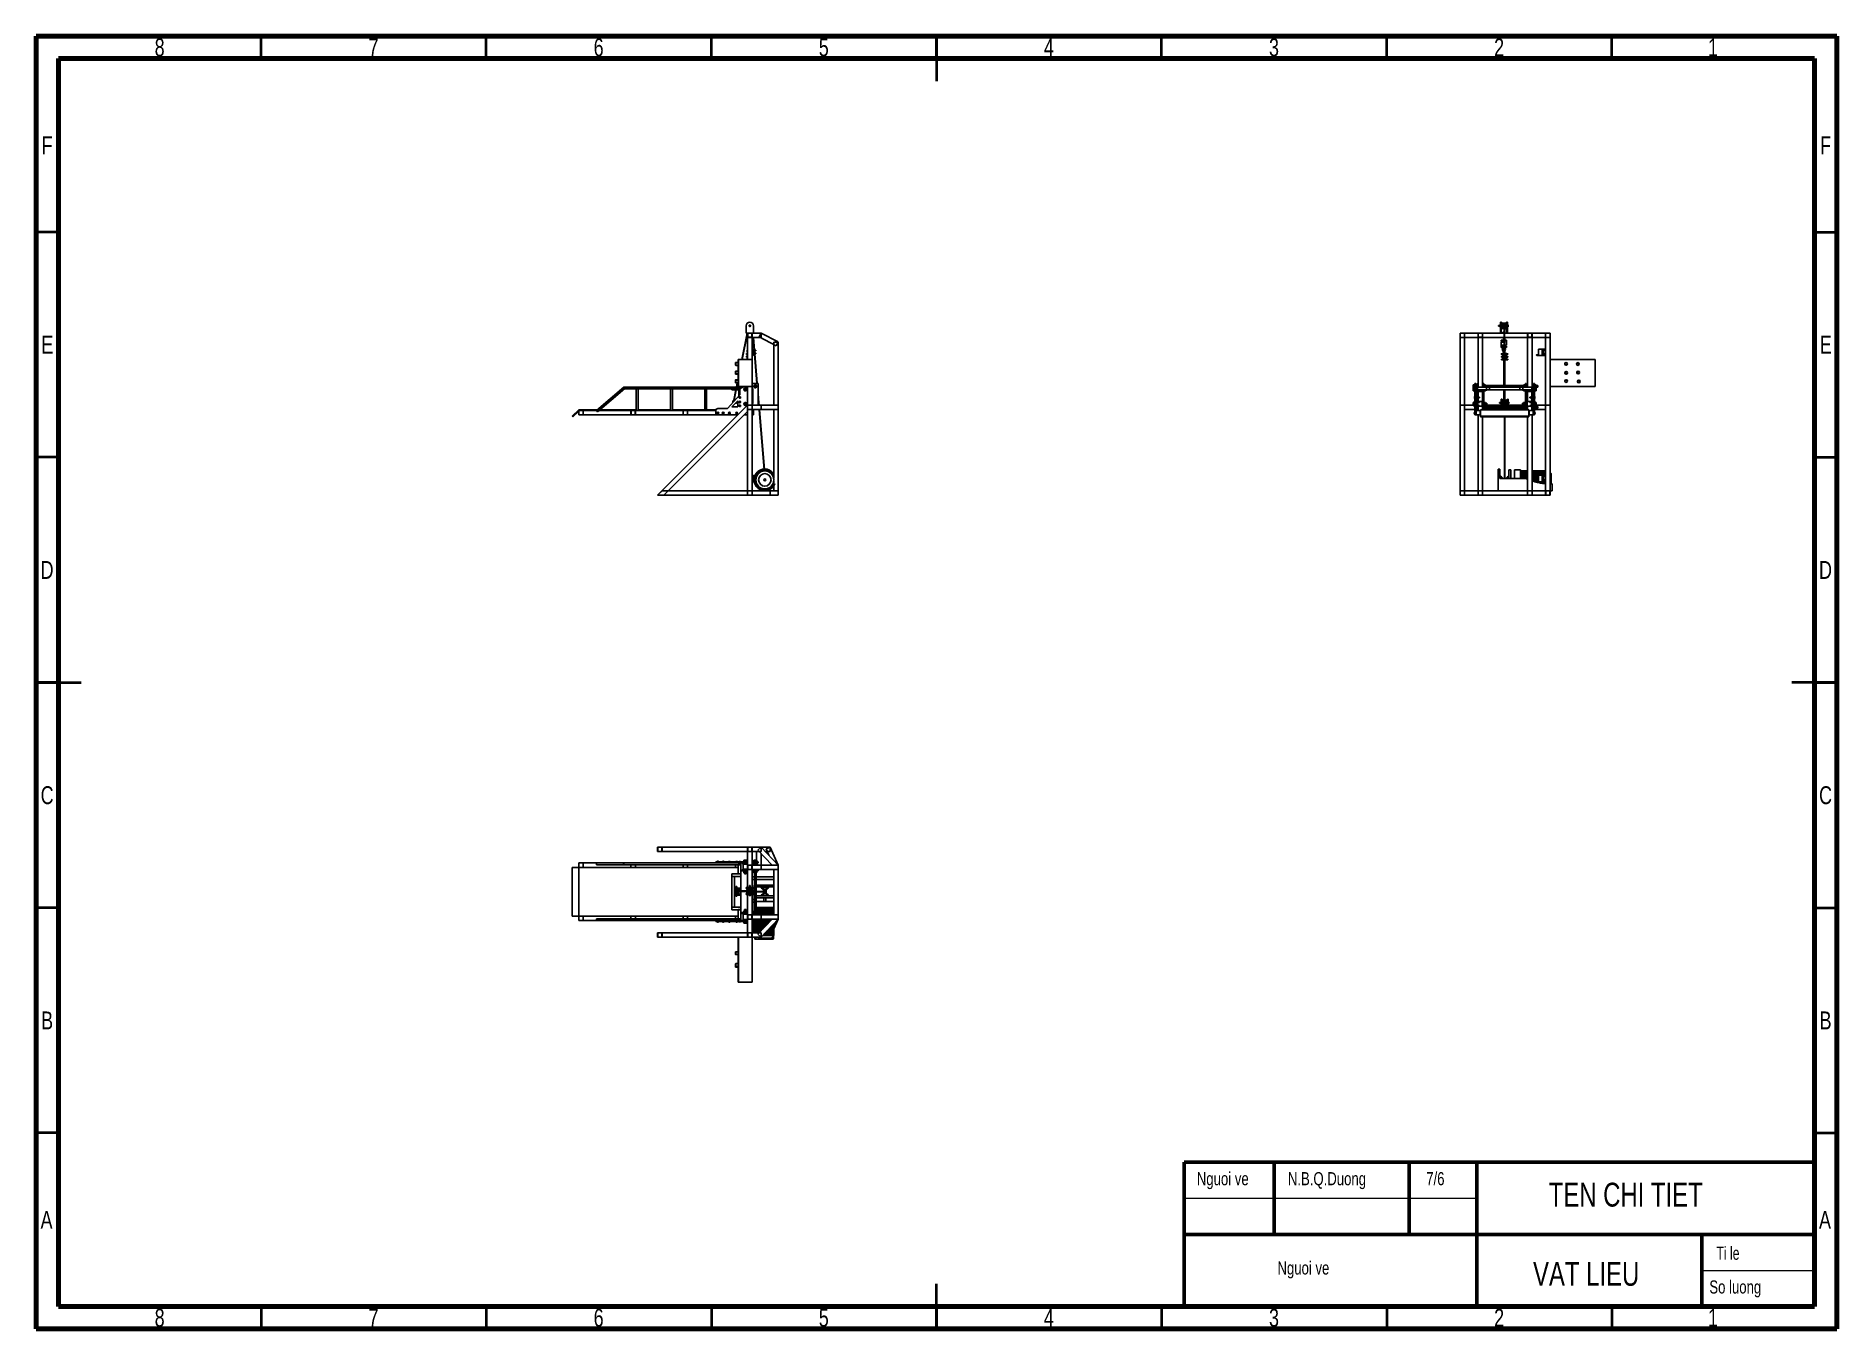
# Model space of a CAD drawing. Header units: millimetres. Extents: x 15 to 415, y 5 to 292.
import ezdxf

# ---------------------------------------------------------------- set-up
doc = ezdxf.new("R2010")
doc.units = ezdxf.units.MM
doc.layers.add('DAM', color=7, linetype='Continuous', lineweight=50)
doc.styles.add('SLDTEXTSTYLE0', font='TXT', dxfattribs={"width": 0.75})
doc.styles.add('SLDTEXTSTYLE1', font='TXT', dxfattribs={"width": 0.7})

msp = doc.modelspace()

# ---------------------------------------------------------------- texts
at = {"color": 7, "linetype": 'Continuous', "lineweight": 0}
for s, insert, char_height, attachment_point, style in [('8', (42.46, 291.47), 3.97, 2, 'SLDTEXTSTYLE0'), ('7', (89.96, 291.47), 3.97, 2, 'SLDTEXTSTYLE0'), ('6', (139.96, 291.47), 3.97, 2, 'SLDTEXTSTYLE0'), ('5', (189.96, 291.47), 3.97, 2, 'SLDTEXTSTYLE0'), ('4', (239.96, 291.47), 3.97, 2, 'SLDTEXTSTYLE0'), ('3', (289.96, 291.47), 3.97, 2, 'SLDTEXTSTYLE0'), ('2', (339.96, 291.47), 3.97, 2, 'SLDTEXTSTYLE0'), ('1', (387.46, 291.47), 3.97, 2, 'SLDTEXTSTYLE0'), ('F', (17.46, 269.72), 3.97, 2, 'SLDTEXTSTYLE0'), ('F', (412.46, 269.72), 3.97, 2, 'SLDTEXTSTYLE0'), ('E', (17.51, 225.47), 3.97, 2, 'SLDTEXTSTYLE0'), ('E', (412.51, 225.47), 3.97, 2, 'SLDTEXTSTYLE0'), ('D', (17.45, 175.47), 3.97, 2, 'SLDTEXTSTYLE0'), ('D', (412.45, 175.47), 3.97, 2, 'SLDTEXTSTYLE0'), ('C', (17.46, 125.47), 3.97, 2, 'SLDTEXTSTYLE0'), ('C', (412.46, 125.47), 3.97, 2, 'SLDTEXTSTYLE0'), ('B', (17.47, 75.47), 3.97, 2, 'SLDTEXTSTYLE0'), ('B', (412.47, 75.47), 3.97, 2, 'SLDTEXTSTYLE0'), ('Nguoi ve', (272.82, 39.81), 2.91, 1, 'SLDTEXTSTYLE0'), ('N.B.Q.Duong', (293.04, 39.81), 2.9104, 1, 'SLDTEXTSTYLE0'), ('7/6', (323.77, 39.81), 2.91, 1, 'SLDTEXTSTYLE0'), ('TEN CHI TIET', (350.98, 37.46), 5.2917, 1, 'SLDTEXTSTYLE0'), ('A', (17.34, 31.22), 3.97, 2, 'SLDTEXTSTYLE0'), ('A', (412.34, 31.22), 3.97, 2, 'SLDTEXTSTYLE0'), ('Nguoi ve', (290.73, 19.99), 2.91, 1, 'SLDTEXTSTYLE0'), ('Ti le', (388.21, 23.27), 2.91, 1, 'SLDTEXTSTYLE1'), ('VAT LIEU', (347.49, 19.88), 5.292, 1, 'SLDTEXTSTYLE0'), ('So luong', (386.65, 15.78), 2.91, 1, 'SLDTEXTSTYLE0'), ('8', (42.46, 9.47), 3.97, 2, 'SLDTEXTSTYLE0'), ('7', (89.96, 9.47), 3.97, 2, 'SLDTEXTSTYLE0'), ('6', (139.96, 9.47), 3.97, 2, 'SLDTEXTSTYLE0'), ('5', (189.96, 9.47), 3.97, 2, 'SLDTEXTSTYLE0'), ('4', (239.96, 9.47), 3.97, 2, 'SLDTEXTSTYLE0'), ('3', (289.96, 9.47), 3.97, 2, 'SLDTEXTSTYLE0'), ('2', (339.96, 9.47), 3.97, 2, 'SLDTEXTSTYLE0'), ('1', (387.46, 9.47), 3.97, 2, 'SLDTEXTSTYLE0')]:
    msp.add_mtext(s, dxfattribs=dict(at, insert=insert, char_height=char_height, attachment_point=attachment_point, style=style))

# ---------------------------------------------------------------- linework, layer by layer
at = {"color": 7, "linetype": 'Continuous', "lineweight": 70}
for p, q in [((15, 5), (15, 292)), ((15, 292), (415, 292)), ((415, 292), (415, 5)), ((20, 10), (20, 287)), ((20, 287), (410, 287)), ((410, 287), (410, 10)), ((410, 10), (20, 10)), ((415, 5), (15, 5))]:
    msp.add_line(p, q, dxfattribs=at)
at = {"color": 7, "linetype": 'Continuous', "lineweight": 35}
for p, q in [((65, 287), (65, 292)), ((115, 287), (115, 292)), ((165, 287), (165, 292)), ((215, 292), (215, 282)), ((215, 287), (215, 292)), ((265, 287), (265, 292)), ((315, 287), (315, 292)), ((365, 287), (365, 292)), ((20, 248.5), (15, 248.5)), ((410, 248.5), (415, 248.5)), ((20, 198.5), (15, 198.5)), ((410, 198.5), (415, 198.5)), ((15, 148.5), (25, 148.5)), ((20, 148.5), (15, 148.5)), ((415, 148.5), (405, 148.5)), ((410, 148.5), (415, 148.5)), ((20, 98.5), (15, 98.5)), ((410, 98.5), (415, 98.5)), ((20, 48.5), (15, 48.5)), ((410, 48.5), (415, 48.5)), ((215, 5), (215, 15)), ((65, 10), (65, 5)), ((115, 10), (115, 5)), ((165, 10), (165, 5)), ((215, 10), (215, 5)), ((265, 10), (265, 5)), ((315, 10), (315, 5)), ((365, 10), (365, 5))]:
    msp.add_line(p, q, dxfattribs=at)
at = {"color": 7, "linetype": 'Continuous', "lineweight": 25}
for p, q in [((340.45, 228.48), (340.29, 228.48)), ((340.29, 227.68), (340.29, 228.48)), ((340.49, 228.48), (340.45, 228.48)), ((340.45, 228.48), (340.45, 227.68)), ((340.49, 228.48), (340.49, 226.88)), ((340.53, 227.66), (340.53, 228.24)), ((340.55, 228.22), (340.53, 228.22)), ((340.55, 228.24), (340.55, 227.66)), ((340.63, 227.66), (340.63, 228.24)), ((340.65, 228.22), (340.63, 228.22)), ((340.65, 228.24), (340.65, 227.66)), ((340.73, 227.66), (340.73, 228.24)), ((340.75, 228.22), (340.73, 228.22)), ((340.75, 228.24), (340.75, 227.66)), ((340.83, 227.66), (340.83, 228.24)), ((340.85, 228.22), (340.83, 228.22)), ((340.85, 228.24), (340.85, 227.66)), ((340.93, 227.66), (340.93, 228.24)), ((340.95, 228.22), (340.93, 228.22)), ((340.95, 228.24), (340.95, 227.66)), ((341.03, 227.66), (341.03, 228.24)), ((341.05, 228.22), (341.03, 228.22)), ((341.05, 228.24), (341.05, 227.66)), ((341.13, 227.66), (341.13, 228.24)), ((341.15, 228.22), (341.13, 228.22)), ((341.15, 228.24), (341.15, 227.66)), ((341.23, 227.66), (341.23, 228.24)), ((341.25, 228.22), (341.23, 228.22)), ((341.25, 228.24), (341.25, 227.66)), ((341.33, 227.66), (341.33, 228.24)), ((341.35, 228.22), (341.33, 228.22)), ((341.35, 228.24), (341.35, 227.66)), ((341.43, 227.66), (341.43, 228.24)), ((341.45, 228.22), (341.43, 228.22)), ((341.45, 228.24), (341.45, 227.66)), ((341.53, 227.66), (341.53, 228.24)), ((341.55, 228.22), (341.53, 228.22)), ((341.55, 228.24), (341.55, 227.66)), ((341.65, 228.48), (341.62, 228.48)), ((341.62, 228.48), (341.62, 226.88)), ((341.81, 228.48), (341.65, 228.48)), ((341.65, 228.48), (341.65, 227.68)), ((341.81, 227.68), (341.81, 228.48)), ((172.98, 226.08), (171.79, 220.17)), ((171.87, 220.17), (173.05, 226.02)), ((172.75, 226.08), (172.75, 227.68)), ((173.05, 226.08), (172.75, 226.08)), ((174.05, 226.08), (173.05, 226.08)), ((173.05, 226.08), (173.05, 225.08)), ((173.05, 226.08), (173.05, 220.17)), ((173.05, 225.08), (174.05, 225.08)), ((173.09, 226.04), (173.09, 225.12)), ((174.01, 226.04), (173.09, 226.04)), ((173.09, 225.12), (174.01, 225.12)), ((174.01, 225.12), (174.01, 226.04)), ((174.05, 226.08), (176.05, 226.08)), ((174.05, 225.08), (174.05, 226.08)), ((174.05, 226.08), (174.05, 220.17)), ((174.05, 225.08), (176.05, 225.08)), ((174.28, 225.08), (174.51, 222.29)), ((174.35, 227.68), (174.35, 226.08)), ((174.59, 222.29), (174.36, 225.08)), ((175.59, 225.2), (176.05, 226.08)), ((175.59, 225.2), (179.39, 223.23)), ((176.05, 226.08), (179.85, 224.11)), ((176.05, 225.08), (176.05, 226.08)), ((178.85, 224.08), (178.85, 210.08)), ((178.85, 224.08), (179.85, 224.08)), ((179.39, 223.23), (179.85, 224.11)), ((179.85, 224.08), (179.85, 210.08)), ((340.29, 226.08), (331.29, 226.08)), ((331.29, 226.08), (331.29, 225.08)), ((331.29, 226.08), (331.29, 210.08)), ((331.29, 226.08), (332.29, 226.08)), ((341.07, 225.08), (331.29, 225.08)), ((332.29, 226.08), (332.29, 210.08)), ((336.29, 226.08), (335.29, 226.08)), ((335.29, 226.08), (335.29, 225.08)), ((335.29, 226.08), (335.29, 214.09)), ((335.29, 225.08), (336.29, 225.08)), ((335.33, 226.04), (335.33, 225.12)), ((336.25, 226.04), (335.33, 226.04)), ((335.33, 225.12), (336.25, 225.12)), ((336.25, 225.12), (336.25, 226.04)), ((336.29, 225.08), (336.29, 226.08)), ((336.29, 226.08), (336.29, 214.09)), ((340.1, 227.78), (339.8, 227.78)), ((339.8, 227.78), (339.8, 227.58)), ((339.8, 227.58), (340.1, 227.58)), ((340.1, 227.78), (340.1, 227.84)), ((340.1, 227.62), (340.1, 227.78)), ((340.1, 227.52), (340.1, 227.62)), ((340.28, 227.85), (340.12, 227.85)), ((340.28, 227.71), (340.12, 227.71)), ((340.28, 227.54), (340.12, 227.54)), ((340.28, 227.51), (340.12, 227.51)), ((340.29, 227.68), (340.45, 227.68)), ((340.29, 226.08), (340.29, 227.68)), ((340.29, 226.08), (340.45, 226.08)), ((340.39, 224.21), (340.39, 224.49)), ((340.39, 224.49), (341.07, 224.49)), ((341.07, 224.21), (340.39, 224.21)), ((340.39, 222.89), (340.39, 224.01)), ((340.39, 224.01), (341.07, 224.01)), ((340.45, 226.08), (340.45, 227.68)), ((340.45, 226.88), (340.49, 226.88)), ((341.07, 226.08), (340.45, 226.08)), ((340.53, 227.08), (340.53, 227.66)), ((340.53, 227.15), (340.55, 227.15)), ((340.55, 227.66), (340.55, 227.08)), ((340.63, 227.08), (340.63, 227.66)), ((340.63, 227.15), (340.65, 227.15)), ((340.65, 227.66), (340.65, 227.08)), ((340.73, 227.08), (340.73, 227.66)), ((340.73, 227.15), (340.75, 227.15)), ((340.75, 227.66), (340.75, 227.08)), ((340.84, 226.27), (340.81, 226.26)), ((340.81, 226.26), (340.81, 226.1)), ((340.81, 226.1), (340.84, 226.08)), ((340.81, 224.66), (340.81, 224.5)), ((340.81, 224.5), (340.82, 224.49)), ((340.84, 224.67), (340.82, 224.67)), ((340.83, 227.08), (340.83, 227.66)), ((340.83, 227.15), (340.85, 227.15)), ((340.84, 226.27), (340.86, 226.27)), ((340.84, 224.67), (340.85, 224.67)), ((340.85, 227.66), (340.85, 227.08)), ((340.85, 224.67), (340.98, 224.67)), ((340.86, 226.27), (341, 226.27)), ((340.87, 224.49), (340.89, 224.5)), ((340.89, 224.66), (340.89, 224.5)), ((340.89, 224.5), (340.91, 224.49)), ((340.9, 225.08), (340.9, 224.67)), ((340.9, 224.21), (340.9, 224.07)), ((340.9, 224.07), (341.07, 224.07)), ((340.91, 226.26), (340.91, 226.1)), ((340.93, 227.08), (340.93, 227.66)), ((340.93, 227.15), (340.95, 227.15)), ((340.95, 227.66), (340.95, 227.08)), ((340.98, 224.67), (341.08, 224.67)), ((341, 226.27), (341.07, 226.27)), ((341.03, 227.08), (341.03, 227.66)), ((341.03, 227.15), (341.05, 227.15)), ((341.04, 224.49), (341.07, 224.5)), ((341.05, 227.66), (341.05, 227.08)), ((341.07, 227.11), (341.07, 214.09)), ((341.07, 224.66), (341.07, 224.5)), ((341.07, 224.66), (341.07, 224.66)), ((341.07, 224.5), (341.07, 224.5)), ((341.13, 227.17), (341.13, 227.66)), ((341.15, 227.66), (341.15, 227.16)), ((341.15, 214.09), (341.15, 227.13)), ((341.65, 226.08), (341.15, 226.08)), ((351.29, 225.08), (341.15, 225.08)), ((341.15, 224.67), (341.18, 224.66)), ((341.15, 224.49), (341.59, 224.49)), ((341.32, 224.21), (341.15, 224.21)), ((341.15, 224.01), (341.32, 224.01)), ((341.16, 227.05), (341.16, 226.27)), ((341.18, 226.26), (341.16, 226.27)), ((341.16, 226.08), (341.18, 226.1)), ((341.16, 225.08), (341.16, 224.67)), ((341.17, 224.67), (341.16, 224.67)), ((341.16, 224.49), (341.18, 224.5)), ((341.16, 224.21), (341.16, 224.01)), ((341.18, 224.66), (341.17, 224.67)), ((341.18, 224.5), (341.17, 224.49)), ((341.18, 226.26), (341.18, 226.1)), ((341.18, 224.66), (341.18, 224.5)), ((341.23, 227.08), (341.23, 227.66)), ((341.23, 227.15), (341.25, 227.15)), ((341.24, 226.08), (341.24, 227.15)), ((341.24, 224.49), (341.24, 225.08)), ((341.24, 224.01), (341.24, 224.21)), ((341.25, 227.66), (341.25, 227.08)), ((341.32, 224.01), (341.32, 224.21)), ((341.33, 227.08), (341.33, 227.66)), ((341.33, 227.15), (341.35, 227.15)), ((341.35, 227.66), (341.35, 227.08)), ((341.43, 227.08), (341.43, 227.66)), ((341.43, 227.15), (341.45, 227.15)), ((341.45, 227.66), (341.45, 227.08)), ((341.53, 227.08), (341.53, 227.66)), ((341.53, 227.15), (341.55, 227.15)), ((341.55, 227.66), (341.55, 227.08)), ((341.59, 224.49), (341.59, 223.37)), ((341.62, 226.88), (341.65, 226.88)), ((341.65, 227.68), (341.81, 227.68)), ((341.65, 226.08), (341.65, 227.68)), ((341.65, 226.08), (341.81, 226.08)), ((341.83, 227.87), (341.81, 227.84)), ((341.81, 226.08), (341.81, 227.68)), ((341.81, 227.52), (341.83, 227.5)), ((351.29, 226.08), (341.81, 226.08)), ((341.83, 227.87), (341.99, 227.87)), ((341.83, 227.77), (341.99, 227.77)), ((341.83, 227.59), (341.99, 227.59)), ((341.83, 227.5), (341.99, 227.5)), ((342, 227.84), (341.99, 227.87)), ((341.99, 227.5), (342, 227.52)), ((342, 227.82), (342, 227.84)), ((342, 227.82), (342, 227.68)), ((342, 227.68), (342, 227.54)), ((342, 227.54), (342, 227.52)), ((347.29, 226.08), (346.29, 226.08)), ((346.29, 226.08), (346.29, 225.08)), ((346.29, 226.08), (346.29, 214.09)), ((346.29, 225.08), (347.29, 225.08)), ((347.25, 226.04), (346.33, 226.04)), ((346.33, 226.04), (346.33, 225.12)), ((346.33, 225.12), (347.25, 225.12)), ((347.25, 225.12), (347.25, 226.04)), ((347.29, 225.08), (347.29, 226.08)), ((347.29, 226.08), (347.29, 214.09)), ((350.29, 226.08), (350.29, 210.08)), ((350.29, 226.08), (351.29, 226.08)), ((351.29, 226.08), (351.29, 225.08)), ((351.29, 226.08), (351.29, 220.17)), ((170.95, 214.17), (170.95, 220.17)), ((170.95, 220.17), (171.05, 220.17)), ((171.05, 214.17), (171.05, 220.17)), ((171.05, 220.17), (174.05, 220.17)), ((172.77, 221.31), (172.77, 221.51)), ((173.05, 221.51), (172.77, 221.51)), ((173.05, 221.31), (172.77, 221.31)), ((172.77, 221.31), (172.9, 221.31)), ((172.78, 220.71), (172.78, 220.91)), ((173.05, 220.91), (172.78, 220.91)), ((172.78, 220.71), (172.91, 220.71)), ((173.05, 220.71), (172.78, 220.71)), ((172.79, 220.17), (172.79, 220.31)), ((173.05, 220.31), (172.79, 220.31)), ((172.9, 221.31), (173.05, 221.31)), ((172.91, 220.71), (173.05, 220.71)), ((173.03, 221.49), (172.92, 221.49)), ((172.92, 221.33), (173.03, 221.33)), ((173.04, 220.89), (172.93, 220.89)), ((172.93, 220.73), (173.04, 220.73)), ((173.05, 220.29), (172.94, 220.29)), ((173.05, 220.54), (173, 220.31)), ((173.05, 221.49), (173.03, 221.49)), ((173.05, 220.89), (173.04, 220.89)), ((173.04, 220.73), (173.05, 220.73)), ((173.05, 222.43), (173.05, 222.41)), ((173.05, 222.41), (173.05, 222.41)), ((173.05, 222.41), (173.05, 222.4)), ((174.05, 222.49), (174.25, 222.49)), ((174.05, 221.06), (174.25, 221.06)), ((174.05, 214.17), (174.05, 220.17)), ((174.25, 221.06), (174.25, 222.49)), ((174.26, 222.37), (174.25, 222.35)), ((174.25, 222.03), (174.26, 222)), ((174.26, 221.74), (174.25, 221.72)), ((174.25, 221.4), (174.26, 221.37)), ((174.41, 222.37), (174.26, 222.37)), ((174.41, 222.28), (174.26, 222.28)), ((174.41, 222.1), (174.26, 222.1)), ((174.41, 222), (174.26, 222)), ((174.41, 221.74), (174.26, 221.74)), ((174.41, 221.65), (174.26, 221.65)), ((174.41, 221.47), (174.26, 221.47)), ((174.41, 221.37), (174.26, 221.37)), ((174.41, 222.33), (174.41, 222.37)), ((174.42, 222.35), (174.41, 222.35)), ((174.41, 222.28), (174.41, 222.33)), ((174.41, 222.28), (174.41, 222.19)), ((174.41, 222.19), (174.41, 222.1)), ((174.41, 222.05), (174.41, 222.1)), ((174.41, 222), (174.41, 222.05)), ((174.41, 222.03), (174.42, 222.03)), ((174.41, 221.7), (174.41, 221.74)), ((174.42, 221.72), (174.41, 221.72)), ((174.41, 221.65), (174.41, 221.7)), ((174.41, 221.65), (174.41, 221.56)), ((174.41, 221.56), (174.41, 221.47)), ((174.41, 221.42), (174.41, 221.47)), ((174.41, 221.37), (174.41, 221.42)), ((174.41, 221.4), (174.42, 221.4)), ((174.42, 222.03), (174.42, 222.35)), ((174.83, 222.29), (174.42, 222.29)), ((174.42, 222.09), (174.83, 222.09)), ((174.42, 221.4), (174.42, 221.72)), ((174.83, 221.66), (174.42, 221.66)), ((174.42, 221.46), (174.83, 221.46)), ((174.53, 222.09), (174.56, 221.66)), ((174.58, 221.46), (175.12, 214.89)), ((174.64, 221.66), (174.61, 222.09)), ((175.2, 214.89), (174.66, 221.46)), ((174.85, 222.27), (174.83, 222.29)), ((174.83, 222.19), (174.83, 222.29)), ((174.83, 222.09), (174.83, 222.19)), ((174.83, 222.09), (174.85, 222.11)), ((174.85, 221.64), (174.83, 221.66)), ((174.83, 221.56), (174.83, 221.66)), ((174.83, 221.46), (174.83, 221.56)), ((174.83, 221.46), (174.85, 221.48)), ((174.85, 222.19), (174.85, 222.27)), ((174.85, 222.11), (174.85, 222.19)), ((174.85, 221.56), (174.85, 221.64)), ((174.85, 221.48), (174.85, 221.56)), ((341.07, 222.89), (340.39, 222.89)), ((340.67, 221.49), (340.54, 221.49)), ((340.54, 221.33), (340.67, 221.33)), ((340.67, 220.89), (340.55, 220.89)), ((340.55, 220.73), (340.67, 220.73)), ((340.67, 220.29), (340.55, 220.29)), ((340.55, 220.13), (340.68, 220.13)), ((341.07, 223.37), (340.66, 223.37)), ((340.66, 223.37), (340.66, 223.17)), ((340.66, 223.17), (341.07, 223.17)), ((340.66, 222.41), (340.73, 222.58)), ((340.73, 222.24), (340.66, 222.41)), ((340.97, 221.51), (340.67, 221.51)), ((340.67, 221.51), (340.69, 221.51)), ((340.67, 221.49), (340.67, 221.51)), ((340.67, 221.31), (340.67, 221.33)), ((340.97, 221.31), (340.67, 221.31)), ((340.97, 220.91), (340.67, 220.91)), ((340.67, 220.91), (340.69, 220.91)), ((340.67, 220.89), (340.67, 220.91)), ((340.67, 220.71), (340.67, 220.73)), ((340.97, 220.71), (340.67, 220.71)), ((340.97, 220.31), (340.67, 220.31)), ((340.67, 220.31), (340.7, 220.31)), ((340.67, 220.29), (340.67, 220.31)), ((340.68, 220.11), (340.68, 220.13)), ((340.98, 220.11), (340.68, 220.11)), ((340.69, 221.51), (341.07, 221.51)), ((340.69, 220.91), (341.01, 220.91)), ((340.7, 220.31), (341.01, 220.31)), ((340.73, 222.7), (340.85, 222.7)), ((340.73, 222.58), (340.73, 222.7)), ((340.73, 222.58), (340.73, 222.58)), ((340.83, 222.19), (340.73, 222.24)), ((341.01, 221.52), (340.8, 221.52)), ((340.8, 221.52), (340.82, 221.52)), ((340.8, 221.51), (340.8, 221.52)), ((341.01, 220.92), (340.8, 220.92)), ((340.8, 220.92), (340.82, 220.92)), ((340.8, 220.91), (340.8, 220.92)), ((341.01, 220.32), (340.8, 220.32)), ((340.8, 220.32), (340.83, 220.32)), ((340.8, 220.31), (340.8, 220.32)), ((340.84, 222.89), (340.81, 222.88)), ((340.81, 222.88), (340.81, 222.72)), ((340.81, 222.72), (340.84, 222.7)), ((340.82, 221.52), (341.01, 221.52)), ((340.82, 220.92), (341.01, 220.92)), ((340.83, 220.32), (341.01, 220.32)), ((340.86, 222.7), (340.85, 222.7)), ((341, 222.7), (340.86, 222.7)), ((340.91, 222.88), (340.91, 222.72)), ((341.01, 221.86), (340.91, 221.86)), ((341.01, 222.4), (340.92, 222.4)), ((341.01, 221.78), (340.92, 221.78)), ((340.92, 221.77), (341.01, 221.77)), ((340.97, 221.31), (340.97, 221.51)), ((341.07, 221.51), (340.97, 221.51)), ((341.07, 221.31), (340.97, 221.31)), ((340.97, 220.71), (340.97, 220.91)), ((341.07, 220.91), (340.97, 220.91)), ((341.07, 220.71), (340.97, 220.71)), ((340.98, 220.11), (340.97, 220.31)), ((341.07, 220.31), (340.97, 220.31)), ((341.07, 220.11), (340.98, 220.11)), ((341.07, 222.7), (341, 222.7)), ((341.01, 222.4), (341.01, 222.4)), ((341.01, 222), (341.01, 221.76)), ((341.01, 221.76), (341.01, 221.51)), ((341.01, 221.31), (341.01, 220.91)), ((341.01, 220.71), (341.01, 220.31)), ((341.01, 220.11), (341.01, 214.09)), ((341.59, 223.37), (341.15, 223.37)), ((341.15, 223.17), (341.59, 223.17)), ((341.59, 222.89), (341.15, 222.89)), ((341.15, 222.7), (341.2, 222.7)), ((341.2, 222.24), (341.15, 222.22)), ((341.27, 222.24), (341.15, 222.18)), ((341.15, 221.51), (341.23, 221.52)), ((341.23, 221.52), (341.15, 221.52)), ((341.15, 221.52), (341.3, 221.52)), ((341.3, 221.51), (341.15, 221.51)), ((341.3, 221.31), (341.15, 221.31)), ((341.15, 220.91), (341.23, 220.92)), ((341.23, 220.92), (341.15, 220.92)), ((341.15, 220.92), (341.3, 220.92)), ((341.31, 220.91), (341.15, 220.91)), ((341.31, 220.71), (341.15, 220.71)), ((341.15, 220.31), (341.24, 220.32)), ((341.24, 220.32), (341.15, 220.32)), ((341.15, 220.32), (341.31, 220.32)), ((341.31, 220.31), (341.15, 220.31)), ((341.31, 220.11), (341.15, 220.11)), ((341.16, 223.37), (341.16, 223.17)), ((341.18, 222.88), (341.16, 222.89)), ((341.16, 222.7), (341.18, 222.72)), ((341.16, 221.9), (341.16, 221.52)), ((341.16, 221.31), (341.16, 220.92)), ((341.16, 220.71), (341.16, 220.32)), ((341.16, 220.11), (341.16, 214.43)), ((341.18, 222.88), (341.18, 222.72)), ((341.2, 222.59), (341.2, 222.7)), ((341.2, 222.7), (341.26, 222.7)), ((341.2, 222.59), (341.2, 222.58)), ((341.26, 222.59), (341.2, 222.59)), ((341.2, 222.58), (341.27, 222.41)), ((341.27, 222.58), (341.2, 222.58)), ((341.27, 222.41), (341.2, 222.24)), ((341.27, 222.24), (341.2, 222.24)), ((341.24, 223.17), (341.24, 223.37)), ((341.24, 222.7), (341.24, 222.89)), ((341.24, 221.52), (341.24, 222.22)), ((341.24, 220.92), (341.24, 221.31)), ((341.24, 220.32), (341.24, 220.71)), ((341.24, 214.43), (341.24, 220.11)), ((341.26, 222.59), (341.26, 222.7)), ((341.26, 222.59), (341.27, 222.58)), ((341.27, 222.58), (341.34, 222.41)), ((341.34, 222.41), (341.27, 222.41)), ((341.34, 222.41), (341.27, 222.24)), ((341.64, 221.52), (341.3, 221.51)), ((341.3, 221.52), (341.64, 221.52)), ((341.3, 221.31), (341.3, 221.51)), ((341.64, 221.32), (341.3, 221.31)), ((341.3, 220.92), (341.64, 220.92)), ((341.64, 220.92), (341.31, 220.91)), ((341.31, 220.71), (341.31, 220.91)), ((341.64, 220.72), (341.31, 220.71)), ((341.31, 220.32), (341.64, 220.32)), ((341.64, 220.32), (341.31, 220.31)), ((341.31, 220.11), (341.31, 220.31)), ((341.64, 220.12), (341.31, 220.11)), ((341.71, 221.49), (341.4, 221.49)), ((341.4, 221.33), (341.71, 221.33)), ((341.71, 220.89), (341.4, 220.89)), ((341.4, 220.73), (341.71, 220.73)), ((341.71, 220.29), (341.41, 220.29)), ((341.41, 220.13), (341.71, 220.13)), ((341.59, 223.17), (341.59, 222.89)), ((341.64, 221.49), (341.64, 221.52)), ((341.64, 221.32), (341.64, 221.33)), ((341.64, 220.89), (341.64, 220.92)), ((341.64, 220.72), (341.64, 220.73)), ((341.64, 220.29), (341.64, 220.32)), ((341.64, 220.12), (341.64, 220.13)), ((341.84, 221.49), (341.71, 221.49)), ((341.71, 221.33), (341.84, 221.33)), ((341.84, 220.89), (341.71, 220.89)), ((341.71, 220.73), (341.84, 220.73)), ((341.84, 220.29), (341.71, 220.29)), ((341.71, 220.13), (341.84, 220.13)), ((348.29, 221.18), (348.29, 221.2)), ((348.29, 221.17), (348.29, 221.18)), ((348.69, 221.26), (348.35, 221.26)), ((348.35, 221.11), (348.69, 221.11)), ((349.49, 222.49), (348.69, 222.49)), ((348.69, 222.49), (348.69, 221.06)), ((348.69, 221.06), (350.29, 221.06)), ((350.29, 222.49), (349.49, 222.49)), ((349.49, 222.49), (349.49, 221.29)), ((350.29, 221.29), (349.49, 221.29)), ((351.29, 220.17), (351.29, 214.17)), ((361.29, 220.17), (351.29, 220.17)), ((361.29, 214.17), (361.29, 220.17)), ((170.35, 219.44), (170.35, 219.46)), ((170.35, 218.96), (170.35, 219.44)), ((170.35, 217.06), (170.35, 217.54)), ((170.35, 217), (170.35, 217.06)), ((170.95, 219.52), (170.41, 219.52)), ((170.95, 219.5), (170.41, 219.5)), ((170.41, 218.9), (170.95, 218.9)), ((170.95, 217.6), (170.41, 217.6)), ((170.41, 217), (170.95, 217)), ((170.41, 216.94), (170.95, 216.94)), ((145.53, 214.09), (139.45, 208.89)), ((145.79, 213.79), (139.71, 208.59)), ((145.51, 213.69), (145.51, 214.09)), ((145.51, 214.09), (171.55, 214.09)), ((145.51, 213.69), (171.34, 213.69)), ((145.53, 214.09), (145.79, 213.79)), ((148.33, 213.69), (148.33, 208.89)), ((148.33, 213.69), (148.73, 213.69)), ((148.73, 213.69), (148.73, 208.89)), ((155.93, 213.69), (155.93, 208.89)), ((155.93, 213.69), (156.33, 213.69)), ((156.33, 213.69), (156.33, 208.89)), ((163.53, 213.69), (163.53, 208.89)), ((163.53, 213.69), (163.93, 213.69)), ((163.93, 213.69), (163.93, 208.89)), ((171.33, 212.35), (168.56, 209.35)), ((169.51, 213.49), (169.51, 213.69)), ((170.93, 213.49), (169.51, 213.49)), ((170.45, 213.49), (169.99, 211.17)), ((170.08, 211.25), (170.53, 213.49)), ((170.35, 215.57), (170.35, 215.66)), ((170.35, 215.09), (170.35, 215.57)), ((170.95, 215.72), (170.41, 215.72)), ((170.95, 215.63), (170.41, 215.63)), ((170.41, 215.03), (170.95, 215.03)), ((170.76, 215.03), (170.57, 214.09)), ((170.65, 214.09), (170.84, 215.03)), ((170.95, 215.97), (170.9, 215.72)), ((170.93, 213.69), (170.93, 213.49)), ((170.93, 213.49), (171.13, 213.49)), ((170.95, 214.17), (171.05, 214.17)), ((171.05, 214.17), (174.05, 214.17)), ((171.13, 213.69), (171.13, 212.13)), ((171.13, 213.69), (171.34, 213.69)), ((172.2, 214.17), (171.33, 213.69)), ((171.33, 213.69), (171.33, 212.35)), ((171.6, 214.17), (171.55, 213.97)), ((171.55, 214.09), (171.55, 213.81)), ((171.6, 213.84), (171.68, 214.17)), ((173.05, 214.17), (173.05, 190.08)), ((175.39, 214.89), (174.05, 214.89)), ((174.05, 214.17), (174.05, 190.08)), ((174.19, 210.56), (174.19, 213.56)), ((175.39, 210.08), (175.39, 214.89)), ((334.21, 214.41), (334.21, 214.53)), ((334.21, 214.41), (334.21, 214.12)), ((334.21, 214.12), (334.21, 213.94)), ((334.21, 213.74), (334.21, 213.86)), ((334.21, 213.44), (334.21, 213.74)), ((334.21, 213.44), (334.21, 213.26)), ((334.57, 214.55), (334.24, 214.55)), ((334.57, 214.28), (334.24, 214.28)), ((334.57, 213.96), (334.24, 213.96)), ((334.57, 213.91), (334.24, 213.91)), ((334.57, 213.88), (334.24, 213.88)), ((334.57, 213.6), (334.24, 213.6)), ((334.57, 213.28), (334.24, 213.28)), ((334.57, 213.24), (334.24, 213.24)), ((334.79, 214.89), (334.59, 214.89)), ((334.59, 214.89), (334.59, 213.69)), ((334.79, 213.69), (334.59, 213.69)), ((334.59, 213.69), (334.59, 212.35)), ((334.79, 212.35), (334.59, 212.35)), ((334.59, 212.35), (334.59, 209.35)), ((334.79, 214.89), (334.79, 214.09)), ((335.04, 214.43), (334.79, 214.43)), ((334.79, 214.09), (334.79, 214.07)), ((335.19, 214.09), (334.79, 214.09)), ((334.79, 214.07), (334.79, 208.89)), ((335.06, 214.09), (335.03, 214.09)), ((335.03, 214.09), (335.03, 214.09)), ((335.07, 214.77), (335.04, 214.77)), ((335.04, 214.77), (335.04, 214.09)), ((335.06, 214.09), (335.06, 214.09)), ((335.07, 214.77), (335.07, 214.09)), ((335.29, 214.74), (335.07, 214.74)), ((337.19, 214.09), (335.19, 214.09)), ((335.19, 214.07), (335.19, 214.09)), ((335.19, 214.07), (335.19, 208.89)), ((337.19, 213.49), (335.19, 213.49)), ((335.19, 213.06), (336.2, 213.06)), ((335.29, 213.06), (335.29, 211.94)), ((336.23, 214.09), (336.2, 214.09)), ((336.2, 214.09), (336.2, 214.09)), ((336.2, 213.49), (336.2, 213.03)), ((336.2, 213.03), (336.23, 213.03)), ((336.23, 214.09), (336.23, 214.09)), ((336.23, 213.49), (336.23, 213.03)), ((336.23, 213.36), (336.39, 213.36)), ((336.39, 214.43), (336.29, 214.43)), ((336.29, 213.36), (336.29, 210.52)), ((336.59, 214.89), (336.39, 214.89)), ((336.39, 214.89), (336.39, 214.09)), ((336.39, 213.49), (336.39, 208.99)), ((336.59, 214.89), (336.59, 214.09)), ((336.59, 214.12), (336.59, 214.09)), ((336.59, 213.49), (336.59, 208.99)), ((336.95, 214.55), (336.62, 214.55)), ((336.95, 214.28), (336.62, 214.28)), ((336.95, 213.28), (336.62, 213.28)), ((336.95, 213.24), (336.62, 213.24)), ((336.97, 214.41), (336.97, 214.53)), ((341.01, 214.43), (336.97, 214.43)), ((336.97, 214.12), (336.97, 214.41)), ((336.97, 214.12), (336.97, 214.09)), ((336.97, 214.09), (336.97, 214.12)), ((336.97, 213.44), (336.97, 213.49)), ((336.97, 213.26), (336.97, 213.44)), ((336.97, 213.36), (337.21, 213.36)), ((337.19, 214.09), (337.19, 213.49)), ((337.79, 214.09), (337.19, 214.09)), ((337.19, 213.49), (337.79, 213.49)), ((337.21, 213.49), (337.21, 213.36)), ((337.79, 214.09), (344.59, 214.09)), ((337.79, 213.49), (337.79, 214.09)), ((337.79, 213.49), (344.59, 213.49)), ((341.01, 213.49), (341.01, 211.2)), ((341.07, 213.49), (341.07, 210.97)), ((345.41, 214.43), (341.15, 214.43)), ((341.15, 210.96), (341.15, 213.49)), ((341.16, 213.49), (341.16, 211.21)), ((341.24, 211.18), (341.24, 213.49)), ((344.59, 214.09), (344.59, 213.49)), ((345.19, 214.09), (344.59, 214.09)), ((344.59, 213.49), (345.19, 213.49)), ((345.17, 213.49), (345.17, 213.36)), ((345.17, 213.36), (345.41, 213.36)), ((345.19, 214.09), (347.19, 214.09)), ((345.19, 213.49), (345.19, 214.09)), ((345.19, 213.49), (347.19, 213.49)), ((345.41, 214.41), (345.41, 214.53)), ((345.41, 214.41), (345.41, 214.12)), ((345.41, 214.12), (345.41, 214.09)), ((345.41, 214.12), (345.41, 214.09)), ((345.41, 213.44), (345.41, 213.49)), ((345.41, 213.44), (345.41, 213.26)), ((345.77, 214.55), (345.44, 214.55)), ((345.77, 214.28), (345.44, 214.28)), ((345.77, 213.28), (345.44, 213.28)), ((345.77, 213.24), (345.44, 213.24)), ((345.99, 214.89), (345.79, 214.89)), ((345.79, 214.89), (345.79, 214.09)), ((345.79, 214.12), (345.79, 214.09)), ((345.79, 213.49), (345.79, 208.99)), ((345.99, 214.89), (345.99, 214.09)), ((346.17, 214.43), (345.99, 214.43)), ((345.99, 213.49), (345.99, 208.99)), ((345.99, 213.36), (346.17, 213.36)), ((346.21, 214.77), (346.17, 214.77)), ((346.17, 214.77), (346.17, 214.75)), ((346.17, 214.75), (346.17, 214.09)), ((346.2, 214.09), (346.17, 214.09)), ((346.17, 214.09), (346.17, 214.09)), ((346.17, 213.49), (346.17, 213.03)), ((346.17, 213.03), (346.2, 213.03)), ((346.2, 214.09), (346.2, 214.09)), ((346.2, 213.49), (346.2, 213.03)), ((346.2, 213.06), (347.19, 213.06)), ((346.21, 214.77), (346.21, 214.75)), ((346.21, 214.75), (346.21, 214.09)), ((346.29, 214.74), (346.21, 214.74)), ((346.29, 213.06), (346.29, 210.87)), ((347.19, 214.09), (347.19, 214.07)), ((347.59, 214.09), (347.19, 214.09)), ((347.19, 214.07), (347.19, 208.89)), ((347.34, 214.74), (347.29, 214.74)), ((347.37, 214.09), (347.33, 214.09)), ((347.33, 214.09), (347.33, 214.09)), ((347.37, 214.77), (347.34, 214.77)), ((347.34, 214.77), (347.34, 214.75)), ((347.34, 214.75), (347.34, 214.09)), ((347.37, 214.77), (347.37, 214.75)), ((347.37, 214.75), (347.37, 214.09)), ((347.59, 214.43), (347.37, 214.43)), ((347.37, 214.09), (347.37, 214.09)), ((347.79, 214.89), (347.59, 214.89)), ((347.59, 214.89), (347.59, 214.09)), ((347.59, 214.07), (347.59, 214.09)), ((347.59, 214.07), (347.59, 208.89)), ((347.79, 213.69), (347.59, 213.69)), ((347.79, 212.35), (347.59, 212.35)), ((347.79, 214.89), (347.79, 213.69)), ((347.79, 213.69), (347.79, 212.35)), ((347.79, 212.35), (347.79, 209.35)), ((348.15, 214.55), (347.82, 214.55)), ((348.15, 214.27), (347.82, 214.27)), ((348.15, 213.96), (347.82, 213.96)), ((348.15, 213.92), (347.82, 213.92)), ((348.15, 213.88), (347.82, 213.88)), ((348.15, 213.6), (347.82, 213.6)), ((348.15, 213.28), (347.82, 213.28)), ((348.15, 213.24), (347.82, 213.24)), ((348.17, 214.41), (348.17, 214.53)), ((348.59, 214.43), (348.17, 214.43)), ((348.17, 214.11), (348.17, 214.41)), ((348.17, 213.94), (348.17, 214.11)), ((348.17, 214.03), (348.59, 214.03)), ((348.17, 213.74), (348.17, 213.86)), ((348.17, 213.44), (348.17, 213.74)), ((348.17, 213.26), (348.17, 213.44)), ((348.59, 214.43), (348.59, 214.03)), ((351.29, 214.17), (361.29, 214.17)), ((351.29, 214.17), (351.29, 210.08)), ((134.07, 207.62), (135.53, 208.99)), ((134.21, 207.47), (135.53, 208.72)), ((135.53, 208.99), (135.62, 208.89)), ((135.53, 208.99), (135.53, 208.89)), ((135.53, 208.99), (139.57, 208.99)), ((135.53, 207.89), (135.53, 208.89)), ((135.53, 208.89), (136.53, 208.89)), ((135.53, 208.89), (165.99, 208.89)), ((135.57, 208.85), (136.49, 208.85)), ((135.57, 207.93), (135.57, 208.85)), ((136.49, 208.85), (136.49, 207.93)), ((136.53, 208.89), (136.53, 207.89)), ((139.45, 208.89), (139.71, 208.59)), ((140.18, 208.99), (148.33, 208.99)), ((147.13, 207.89), (147.13, 208.89)), ((147.13, 208.89), (148.13, 208.89)), ((147.17, 207.93), (147.17, 208.85)), ((147.17, 208.85), (148.09, 208.85)), ((148.09, 208.85), (148.09, 207.93)), ((148.13, 208.89), (148.13, 207.89)), ((148.33, 208.89), (148.73, 208.89)), ((148.73, 208.99), (155.93, 208.99)), ((173.05, 210.08), (153.05, 190.08)), ((173.05, 208.67), (154.46, 190.08)), ((155.93, 208.89), (156.33, 208.89)), ((156.33, 208.99), (163.53, 208.99)), ((158.73, 207.89), (158.73, 208.89)), ((158.73, 208.89), (159.73, 208.89)), ((158.77, 208.85), (159.69, 208.85)), ((158.77, 207.93), (158.77, 208.85)), ((159.69, 208.85), (159.69, 207.93)), ((159.73, 208.89), (159.73, 207.89)), ((163.53, 208.89), (163.93, 208.89)), ((163.93, 208.99), (165.99, 208.99)), ((166.42, 209.35), (165.99, 209.11)), ((165.99, 209.11), (165.99, 207.89)), ((166.39, 208.32), (166.39, 208.28)), ((166.46, 208.34), (166.41, 208.34)), ((166.41, 208.26), (166.46, 208.26)), ((168.56, 209.35), (166.42, 209.35)), ((166.48, 208.28), (166.48, 208.32)), ((167.59, 208.32), (167.59, 208.28)), ((167.65, 208.34), (167.61, 208.34)), ((167.61, 208.26), (167.65, 208.26)), ((167.67, 208.28), (167.67, 208.32)), ((168.96, 208.32), (168.96, 208.28)), ((169.02, 208.34), (168.98, 208.34)), ((168.98, 208.26), (169.02, 208.26)), ((169.04, 208.28), (169.04, 208.32)), ((170.84, 210.99), (169.52, 209.67)), ((169.52, 209.67), (170.84, 209.67)), ((169.73, 209.88), (169.73, 209.67)), ((170.56, 208.32), (170.56, 208.28)), ((170.63, 208.34), (170.58, 208.34)), ((170.58, 208.26), (170.63, 208.26)), ((170.65, 208.28), (170.65, 208.32)), ((170.84, 209.67), (170.84, 210.99)), ((173.05, 208.67), (173.05, 210.08)), ((173.05, 210.08), (176.05, 210.08)), ((173.05, 209.08), (173.05, 210.08)), ((173.05, 209.08), (176.05, 209.08)), ((174.39, 207.89), (174.39, 209.08)), ((175.59, 209.08), (176.7, 195.68)), ((176.77, 195.68), (175.67, 209.08)), ((179.85, 210.08), (176.05, 210.08)), ((176.05, 210.08), (176.05, 209.08)), ((179.85, 209.08), (176.05, 209.08)), ((178.85, 209.08), (178.85, 193.79)), ((179.85, 210.08), (179.85, 209.08)), ((179.85, 209.08), (179.85, 190.08)), ((332.29, 210.08), (331.29, 210.08)), ((331.29, 190.08), (331.29, 210.08)), ((332.29, 190.08), (332.29, 210.08)), ((332.29, 210.08), (334.21, 210.08)), ((332.29, 209.08), (334.59, 209.08)), ((334.21, 210.5), (334.21, 210.62)), ((334.21, 210.2), (334.21, 210.5)), ((334.21, 210.2), (334.21, 210.02)), ((334.46, 210.64), (334.24, 210.64)), ((334.57, 210.36), (334.24, 210.36)), ((334.46, 210.04), (334.24, 210.04)), ((334.46, 210), (334.24, 210)), ((334.45, 208.32), (334.45, 208.34)), ((334.45, 208.26), (334.45, 208.28)), ((334.46, 208.28), (334.45, 208.28)), ((334.45, 208.28), (334.46, 208.28)), ((334.48, 211.94), (334.46, 211.92)), ((334.46, 211.92), (334.46, 211.89)), ((334.46, 211.76), (334.46, 211.89)), ((334.46, 211.76), (334.46, 211.62)), ((334.46, 211.62), (334.46, 211.6)), ((334.46, 211.6), (334.48, 211.57)), ((334.48, 210.94), (334.46, 210.91)), ((334.46, 210.89), (334.46, 210.91)), ((334.46, 210.75), (334.46, 210.89)), ((334.46, 210.75), (334.46, 210.62)), ((334.46, 210.62), (334.46, 210.59)), ((334.46, 210.59), (334.48, 210.57)), ((334.48, 210.11), (334.46, 210.08)), ((334.46, 210.06), (334.46, 210.08)), ((334.46, 209.92), (334.46, 210.06)), ((334.46, 209.92), (334.46, 209.78)), ((334.46, 209.78), (334.46, 209.76)), ((334.46, 209.76), (334.48, 209.74)), ((334.58, 211.94), (334.48, 211.94)), ((334.58, 211.85), (334.48, 211.85)), ((334.58, 211.66), (334.48, 211.66)), ((334.58, 211.57), (334.48, 211.57)), ((334.58, 210.94), (334.48, 210.94)), ((334.58, 210.85), (334.48, 210.85)), ((334.58, 210.66), (334.48, 210.66)), ((334.58, 210.57), (334.48, 210.57)), ((334.58, 210.11), (334.48, 210.11)), ((334.58, 210.01), (334.48, 210.01)), ((334.58, 209.83), (334.48, 209.83)), ((334.58, 209.74), (334.48, 209.74)), ((334.59, 208.5), (334.52, 208.5)), ((334.52, 208.1), (334.59, 208.1)), ((334.58, 211.94), (334.58, 211.89)), ((334.59, 211.92), (334.58, 211.92)), ((334.58, 211.89), (334.58, 211.85)), ((334.58, 211.85), (334.58, 211.76)), ((334.58, 211.76), (334.58, 211.66)), ((334.58, 211.66), (334.58, 211.62)), ((334.58, 211.62), (334.58, 211.57)), ((334.58, 211.6), (334.59, 211.6)), ((334.58, 210.94), (334.58, 210.89)), ((334.59, 210.91), (334.58, 210.91)), ((334.58, 210.89), (334.58, 210.85)), ((334.58, 210.85), (334.58, 210.75)), ((334.58, 210.75), (334.58, 210.66)), ((334.58, 210.66), (334.58, 210.62)), ((334.58, 210.62), (334.58, 210.57)), ((334.58, 210.59), (334.59, 210.59)), ((334.58, 210.11), (334.58, 210.06)), ((334.59, 210.08), (334.58, 210.08)), ((334.58, 210.06), (334.58, 210.01)), ((334.58, 210.01), (334.58, 209.92)), ((334.58, 209.92), (334.58, 209.83)), ((334.58, 209.83), (334.58, 209.78)), ((334.58, 209.78), (334.58, 209.74)), ((334.58, 209.76), (334.59, 209.76)), ((334.79, 209.35), (334.59, 209.35)), ((334.59, 209.35), (334.59, 209.11)), ((334.79, 209.11), (334.59, 209.11)), ((334.59, 209.11), (334.59, 207.89)), ((334.79, 207.89), (334.79, 208.89)), ((334.79, 208.89), (335.79, 208.89)), ((335.75, 208.85), (334.83, 208.85)), ((334.83, 208.85), (334.83, 207.93)), ((335.21, 211.94), (335.19, 211.92)), ((335.19, 211.6), (335.21, 211.57)), ((335.21, 210.94), (335.19, 210.91)), ((335.19, 210.59), (335.21, 210.57)), ((335.21, 210.11), (335.19, 210.08)), ((335.19, 209.76), (335.21, 209.74)), ((335.19, 209.13), (335.29, 209.13)), ((335.19, 209.08), (335.29, 209.08)), ((335.21, 211.94), (335.37, 211.94)), ((335.21, 211.85), (335.37, 211.85)), ((335.21, 211.66), (335.37, 211.66)), ((335.21, 211.57), (335.37, 211.57)), ((335.21, 210.94), (335.37, 210.94)), ((335.21, 210.85), (335.37, 210.85)), ((335.21, 210.66), (335.37, 210.66)), ((335.21, 210.57), (335.37, 210.57)), ((335.21, 210.11), (335.37, 210.11)), ((335.21, 210.01), (335.37, 210.01)), ((335.21, 209.83), (335.37, 209.83)), ((335.21, 209.74), (335.37, 209.74)), ((335.29, 211.57), (335.29, 210.94)), ((335.29, 209.74), (335.29, 208.89)), ((335.38, 211.92), (335.37, 211.94)), ((335.37, 211.57), (335.38, 211.6)), ((335.38, 210.91), (335.37, 210.94)), ((335.37, 210.57), (335.38, 210.59)), ((335.38, 210.08), (335.37, 210.11)), ((335.37, 209.74), (335.38, 209.76)), ((335.38, 211.92), (335.38, 211.89)), ((335.38, 211.89), (335.38, 211.76)), ((335.58, 211.86), (335.38, 211.86)), ((335.38, 211.76), (335.38, 211.62)), ((335.38, 211.66), (335.58, 211.66)), ((335.38, 211.62), (335.38, 211.6)), ((335.38, 210.89), (335.38, 210.91)), ((335.38, 210.89), (335.38, 210.75)), ((336.2, 210.87), (335.38, 210.87)), ((335.58, 210.85), (335.38, 210.85)), ((335.38, 210.75), (335.38, 210.62)), ((335.38, 210.65), (335.58, 210.65)), ((335.38, 210.62), (335.38, 210.59)), ((335.38, 210.06), (335.38, 210.08)), ((335.38, 210.06), (335.38, 209.92)), ((335.58, 210.02), (335.38, 210.02)), ((335.38, 209.92), (335.38, 209.78)), ((335.38, 209.82), (335.58, 209.82)), ((335.38, 209.78), (335.38, 209.76)), ((335.59, 211.84), (335.58, 211.86)), ((335.58, 211.76), (335.58, 211.86)), ((335.58, 211.66), (335.58, 211.76)), ((335.58, 211.66), (335.59, 211.67)), ((335.59, 210.84), (335.58, 210.85)), ((335.58, 210.75), (335.58, 210.85)), ((335.58, 210.65), (335.58, 210.75)), ((335.58, 210.65), (335.59, 210.67)), ((335.59, 210), (335.58, 210.02)), ((335.58, 209.92), (335.58, 210.02)), ((335.58, 209.82), (335.58, 209.92)), ((335.58, 209.82), (335.59, 209.84)), ((335.59, 211.76), (335.59, 211.84)), ((335.59, 211.67), (335.59, 211.76)), ((335.59, 210.75), (335.59, 210.84)), ((335.59, 210.67), (335.59, 210.75)), ((335.59, 209.92), (335.59, 210)), ((335.59, 209.84), (335.59, 209.92)), ((335.59, 209.86), (336.2, 209.86)), ((335.75, 207.93), (335.75, 208.85)), ((346.59, 208.99), (335.79, 208.99)), ((335.79, 208.99), (335.79, 207.62)), ((336.23, 210.89), (336.2, 210.89)), ((336.2, 210.89), (336.2, 209.83)), ((336.2, 209.83), (336.23, 209.83)), ((336.23, 210.89), (336.23, 209.83)), ((336.39, 210.52), (336.23, 210.52)), ((336.23, 210.12), (336.39, 210.12)), ((336.29, 210.12), (336.29, 208.99)), ((336.39, 210.08), (336.29, 210.08)), ((336.39, 209.79), (336.29, 209.79)), ((336.29, 209.39), (336.39, 209.39)), ((336.39, 209.08), (336.29, 209.08)), ((340.38, 209.08), (336.59, 209.08)), ((336.95, 210.64), (336.62, 210.64)), ((336.95, 210.36), (336.62, 210.36)), ((336.95, 210.04), (336.62, 210.04)), ((336.95, 210), (336.62, 210)), ((336.95, 209.91), (336.62, 209.91)), ((336.95, 209.64), (336.62, 209.64)), ((336.95, 209.32), (336.62, 209.32)), ((336.95, 209.27), (336.62, 209.27)), ((336.97, 210.5), (336.97, 210.62)), ((337.21, 210.52), (336.97, 210.52)), ((336.97, 210.2), (336.97, 210.5)), ((336.97, 210.02), (336.97, 210.2)), ((336.97, 210.12), (337.21, 210.12)), ((340.38, 210.08), (336.97, 210.08)), ((336.97, 209.77), (336.97, 209.89)), ((340.38, 209.79), (336.97, 209.79)), ((336.97, 209.48), (336.97, 209.77)), ((336.97, 209.3), (336.97, 209.48)), ((336.97, 209.39), (340.38, 209.39)), ((337.21, 210.52), (337.21, 210.12)), ((340.38, 210.69), (340.01, 210.69)), ((340.01, 210.69), (340.01, 210.49)), ((340.01, 210.49), (340.38, 210.49)), ((340.54, 211.39), (340.38, 211.39)), ((340.38, 210.57), (340.38, 211.39)), ((340.38, 210.57), (340.54, 210.57)), ((340.38, 208.99), (340.38, 210.57)), ((340.54, 210.57), (340.54, 211.39)), ((340.54, 208.99), (340.54, 210.57)), ((340.58, 209.79), (340.54, 209.79)), ((340.54, 209.39), (341.79, 209.39)), ((341.16, 209.08), (340.54, 209.08)), ((340.61, 211.39), (340.58, 211.39)), ((340.58, 210.74), (340.58, 211.39)), ((340.58, 209.79), (340.58, 210.74)), ((340.58, 209.79), (340.61, 209.79)), ((340.61, 210.74), (340.61, 211.39)), ((340.61, 209.79), (340.61, 210.74)), ((341.74, 209.79), (340.61, 209.79)), ((340.62, 210.59), (340.62, 211.17)), ((340.64, 211.13), (340.62, 211.13)), ((340.62, 210.01), (340.62, 210.59)), ((340.62, 210.05), (340.64, 210.05)), ((340.64, 211.17), (340.64, 210.59)), ((340.64, 210.59), (340.64, 210.01)), ((340.72, 210.59), (340.72, 211.17)), ((340.74, 211.13), (340.72, 211.13)), ((340.72, 210.01), (340.72, 210.59)), ((340.72, 210.05), (340.74, 210.05)), ((340.74, 211.17), (340.74, 210.59)), ((340.74, 210.59), (340.74, 210.01)), ((340.82, 210.59), (340.82, 211.17)), ((340.84, 211.13), (340.82, 211.13)), ((340.82, 210.01), (340.82, 210.59)), ((340.82, 210.05), (340.84, 210.05)), ((340.84, 211.17), (340.84, 210.59)), ((340.84, 210.59), (340.84, 210.01)), ((340.92, 210.59), (340.92, 211.17)), ((340.94, 211.13), (340.92, 211.13)), ((340.92, 210.01), (340.92, 210.59)), ((340.92, 210.05), (340.94, 210.05)), ((340.94, 211.17), (340.94, 210.59)), ((340.94, 210.59), (340.94, 210.01)), ((341.02, 210.59), (341.02, 211.17)), ((341.04, 211.13), (341.02, 211.13)), ((341.02, 210.01), (341.02, 210.59)), ((341.02, 210.05), (341.04, 210.05)), ((341.04, 211.17), (341.04, 210.59)), ((341.04, 210.59), (341.04, 210.01)), ((341.11, 210.75), (341.14, 210.75)), ((341.12, 210.59), (341.12, 210.75)), ((341.12, 210.01), (341.12, 210.59)), ((341.12, 210.05), (341.14, 210.05)), ((341.14, 210.75), (341.14, 210.59)), ((341.14, 210.59), (341.14, 210.01)), ((341.16, 209.98), (341.16, 209.79)), ((341.16, 209.39), (341.16, 208.99)), ((341.22, 210.59), (341.22, 211.17)), ((341.24, 211.13), (341.22, 211.13)), ((341.22, 210.01), (341.22, 210.59)), ((341.22, 210.05), (341.24, 210.05)), ((341.24, 211.17), (341.24, 210.59)), ((341.24, 210.59), (341.24, 210.01)), ((341.24, 209.79), (341.24, 210.01)), ((341.24, 208.99), (341.24, 209.39)), ((341.79, 209.08), (341.24, 209.08)), ((341.32, 210.59), (341.32, 211.17)), ((341.34, 211.13), (341.32, 211.13)), ((341.32, 210.01), (341.32, 210.59)), ((341.32, 210.05), (341.34, 210.05)), ((341.34, 211.17), (341.34, 210.59)), ((341.34, 210.59), (341.34, 210.01)), ((341.42, 210.59), (341.42, 211.17)), ((341.44, 211.13), (341.42, 211.13)), ((341.42, 210.01), (341.42, 210.59)), ((341.42, 210.05), (341.44, 210.05)), ((341.44, 211.17), (341.44, 210.59)), ((341.44, 210.59), (341.44, 210.01)), ((341.52, 210.59), (341.52, 211.17)), ((341.54, 211.13), (341.52, 211.13)), ((341.52, 210.01), (341.52, 210.59)), ((341.52, 210.05), (341.54, 210.05)), ((341.54, 211.17), (341.54, 210.59)), ((341.54, 210.59), (341.54, 210.01)), ((341.62, 210.59), (341.62, 211.17)), ((341.74, 211.13), (341.62, 211.13)), ((341.62, 210.01), (341.62, 210.59)), ((341.62, 210.05), (341.74, 210.05)), ((341.78, 211.39), (341.74, 211.39)), ((341.74, 210.74), (341.74, 211.39)), ((341.74, 209.79), (341.74, 210.74)), ((341.74, 209.79), (341.78, 209.79)), ((341.78, 210.74), (341.78, 211.39)), ((341.78, 209.79), (341.78, 210.74)), ((341.79, 210.69), (341.78, 210.69)), ((341.78, 210.49), (341.79, 210.49)), ((341.79, 210.08), (341.78, 210.08)), ((341.79, 209.79), (341.78, 209.79)), ((341.95, 211.39), (341.79, 211.39)), ((341.79, 211.39), (341.79, 210.59)), ((341.95, 210.59), (341.79, 210.59)), ((341.79, 210.59), (341.79, 208.99)), ((341.95, 211.39), (341.95, 210.59)), ((342.21, 210.69), (341.95, 210.69)), ((341.95, 210.59), (341.95, 208.99)), ((341.95, 210.49), (342.21, 210.49)), ((345.41, 210.08), (341.95, 210.08)), ((345.41, 209.79), (341.95, 209.79)), ((341.95, 209.39), (345.41, 209.39)), ((345.79, 209.08), (341.95, 209.08)), ((342.21, 210.69), (342.21, 210.49)), ((345.41, 210.52), (345.17, 210.52)), ((345.17, 210.52), (345.17, 210.12)), ((345.17, 210.12), (345.41, 210.12)), ((345.41, 210.5), (345.41, 210.62)), ((345.41, 210.2), (345.41, 210.5)), ((345.41, 210.2), (345.41, 210.02)), ((345.41, 209.77), (345.41, 209.89)), ((345.41, 209.48), (345.41, 209.77)), ((345.41, 209.48), (345.41, 209.3)), ((345.77, 210.64), (345.44, 210.64)), ((345.77, 210.36), (345.44, 210.36)), ((345.77, 210.04), (345.44, 210.04)), ((345.77, 210), (345.44, 210)), ((345.77, 209.91), (345.44, 209.91)), ((345.77, 209.64), (345.44, 209.64)), ((345.77, 209.32), (345.44, 209.32)), ((345.77, 209.27), (345.44, 209.27)), ((346.17, 210.52), (345.99, 210.52)), ((345.99, 210.12), (346.17, 210.12)), ((346.17, 210.08), (345.99, 210.08)), ((346.17, 209.79), (345.99, 209.79)), ((345.99, 209.39), (346.17, 209.39)), ((346.29, 209.08), (345.99, 209.08)), ((346.2, 210.89), (346.17, 210.89)), ((346.17, 210.89), (346.17, 209.83)), ((346.17, 209.83), (346.2, 209.83)), ((346.17, 209.83), (346.17, 209.1)), ((346.17, 209.1), (346.21, 209.1)), ((346.2, 210.89), (346.2, 209.83)), ((347, 210.87), (346.2, 210.87)), ((346.2, 209.86), (346.79, 209.86)), ((346.21, 209.86), (346.21, 209.1)), ((346.21, 209.13), (346.29, 209.13)), ((346.29, 209.86), (346.29, 208.99)), ((346.59, 207.62), (346.59, 208.99)), ((346.59, 208.89), (347.59, 208.89)), ((347.55, 208.85), (346.63, 208.85)), ((346.63, 208.85), (346.63, 207.93)), ((346.81, 211.86), (346.79, 211.84)), ((346.79, 211.84), (346.79, 211.67)), ((346.79, 211.67), (346.81, 211.66)), ((346.81, 210.85), (346.79, 210.84)), ((346.79, 210.84), (346.79, 210.67)), ((346.79, 210.67), (346.81, 210.65)), ((346.81, 210.02), (346.79, 210)), ((346.79, 210), (346.79, 209.84)), ((346.79, 209.84), (346.81, 209.82)), ((347, 211.86), (346.81, 211.86)), ((346.81, 211.86), (346.81, 211.66)), ((346.81, 211.66), (347, 211.66)), ((347, 210.85), (346.81, 210.85)), ((346.81, 210.85), (346.81, 210.65)), ((346.81, 210.65), (347, 210.65)), ((347, 210.02), (346.81, 210.02)), ((346.81, 210.02), (346.81, 209.82)), ((346.81, 209.82), (347, 209.82)), ((347.02, 211.94), (347, 211.92)), ((347, 211.89), (347, 211.92)), ((347, 211.76), (347, 211.89)), ((347, 211.62), (347, 211.76)), ((347, 211.6), (347, 211.62)), ((347, 211.6), (347.02, 211.57)), ((347.02, 210.94), (347, 210.91)), ((347, 210.89), (347, 210.91)), ((347, 210.75), (347, 210.89)), ((347, 210.62), (347, 210.75)), ((347, 210.59), (347, 210.62)), ((347, 210.59), (347.02, 210.57)), ((347.02, 210.11), (347, 210.08)), ((347, 210.06), (347, 210.08)), ((347, 209.92), (347, 210.06)), ((347, 209.78), (347, 209.92)), ((347, 209.76), (347, 209.78)), ((347, 209.76), (347.02, 209.74)), ((347.02, 211.94), (347.18, 211.94)), ((347.02, 211.85), (347.18, 211.85)), ((347.02, 211.66), (347.18, 211.66)), ((347.02, 211.57), (347.18, 211.57)), ((347.02, 210.94), (347.18, 210.94)), ((347.02, 210.85), (347.18, 210.85)), ((347.02, 210.66), (347.18, 210.66)), ((347.02, 210.57), (347.18, 210.57)), ((347.02, 210.11), (347.18, 210.11)), ((347.02, 210.01), (347.18, 210.01)), ((347.02, 209.83), (347.18, 209.83)), ((347.02, 209.74), (347.18, 209.74)), ((347.19, 211.92), (347.18, 211.94)), ((347.18, 211.57), (347.19, 211.6)), ((347.19, 210.91), (347.18, 210.94)), ((347.18, 210.57), (347.19, 210.59)), ((347.19, 210.08), (347.18, 210.11)), ((347.18, 209.74), (347.19, 209.76)), ((347.55, 207.93), (347.55, 208.85)), ((347.79, 209.35), (347.59, 209.35)), ((347.79, 209.11), (347.59, 209.11)), ((347.59, 207.89), (347.59, 208.89)), ((347.8, 211.92), (347.79, 211.92)), ((347.79, 211.6), (347.8, 211.6)), ((347.8, 210.91), (347.79, 210.91)), ((347.79, 210.59), (347.8, 210.59)), ((347.8, 210.08), (347.79, 210.08)), ((347.79, 209.76), (347.8, 209.76)), ((347.79, 209.35), (347.79, 209.11)), ((347.79, 209.11), (347.79, 207.89)), ((347.79, 209.08), (350.29, 209.08)), ((347.86, 208.5), (347.79, 208.5)), ((347.79, 208.1), (347.86, 208.1)), ((347.8, 211.89), (347.8, 211.94)), ((347.8, 211.94), (347.91, 211.94)), ((347.8, 211.85), (347.8, 211.89)), ((347.8, 211.85), (347.91, 211.85)), ((347.8, 211.76), (347.8, 211.85)), ((347.8, 211.66), (347.8, 211.76)), ((347.8, 211.66), (347.91, 211.66)), ((347.8, 211.62), (347.8, 211.66)), ((347.8, 211.57), (347.8, 211.62)), ((347.8, 211.57), (347.91, 211.57)), ((347.8, 210.89), (347.8, 210.94)), ((347.8, 210.94), (347.91, 210.94)), ((347.8, 210.85), (347.8, 210.89)), ((347.8, 210.85), (347.91, 210.85)), ((347.8, 210.75), (347.8, 210.85)), ((347.8, 210.66), (347.8, 210.75)), ((347.8, 210.66), (347.91, 210.66)), ((347.8, 210.62), (347.8, 210.66)), ((347.8, 210.57), (347.8, 210.62)), ((347.8, 210.57), (347.91, 210.57)), ((347.8, 210.06), (347.8, 210.11)), ((347.8, 210.11), (347.91, 210.11)), ((347.8, 210.01), (347.8, 210.06)), ((347.8, 210.01), (347.91, 210.01)), ((347.8, 209.92), (347.8, 210.01)), ((347.8, 209.83), (347.8, 209.92)), ((347.8, 209.83), (347.91, 209.83)), ((347.8, 209.78), (347.8, 209.83)), ((347.8, 209.74), (347.8, 209.78)), ((347.8, 209.74), (347.91, 209.74)), ((348.15, 210.36), (347.82, 210.36)), ((348.15, 209.64), (347.82, 209.64)), ((348.15, 209.32), (347.82, 209.32)), ((348.15, 209.27), (347.82, 209.27)), ((347.92, 211.92), (347.91, 211.94)), ((347.91, 211.57), (347.92, 211.6)), ((347.92, 210.91), (347.91, 210.94)), ((347.91, 210.57), (347.92, 210.59)), ((347.92, 210.08), (347.91, 210.11)), ((347.91, 209.74), (347.92, 209.76)), ((347.92, 211.89), (347.92, 211.92)), ((347.92, 211.76), (347.92, 211.89)), ((347.92, 211.62), (347.92, 211.76)), ((347.92, 211.6), (347.92, 211.62)), ((347.92, 210.89), (347.92, 210.91)), ((347.92, 210.75), (347.92, 210.89)), ((347.92, 210.62), (347.92, 210.75)), ((348.15, 210.64), (347.92, 210.64)), ((347.92, 210.59), (347.92, 210.62)), ((347.92, 210.06), (347.92, 210.08)), ((347.92, 209.92), (347.92, 210.06)), ((348.15, 210.04), (347.92, 210.04)), ((348.15, 210), (347.92, 210)), ((347.92, 209.78), (347.92, 209.92)), ((348.15, 209.91), (347.92, 209.91)), ((347.92, 209.76), (347.92, 209.78)), ((347.94, 208.28), (347.93, 208.28)), ((347.93, 208.28), (347.94, 208.28)), ((347.94, 208.34), (347.94, 208.32)), ((347.94, 208.28), (347.94, 208.26)), ((348.17, 210.5), (348.17, 210.62)), ((348.17, 210.2), (348.17, 210.5)), ((348.17, 210.02), (348.17, 210.2)), ((348.17, 210.08), (350.29, 210.08)), ((348.17, 209.77), (348.17, 209.89)), ((348.59, 209.79), (348.17, 209.79)), ((348.17, 209.48), (348.17, 209.77)), ((348.17, 209.3), (348.17, 209.48)), ((348.17, 209.39), (348.59, 209.39)), ((348.59, 209.79), (348.59, 209.39)), ((350.29, 210.08), (350.29, 190.08)), ((350.29, 210.08), (351.29, 210.08)), ((351.29, 210.08), (351.29, 190.08)), ((134.07, 207.62), (134.21, 207.47)), ((136.53, 207.89), (135.53, 207.89)), ((135.53, 207.89), (165.99, 207.89)), ((136.49, 207.93), (135.57, 207.93)), ((148.13, 207.89), (147.13, 207.89)), ((148.09, 207.93), (147.17, 207.93)), ((159.73, 207.89), (158.73, 207.89)), ((159.69, 207.93), (158.77, 207.93)), ((165.99, 207.89), (170.85, 207.89)), ((172.27, 207.89), (173.05, 207.89)), ((174.05, 207.89), (174.39, 207.89)), ((334.79, 207.89), (334.59, 207.89)), ((334.79, 207.89), (335.79, 207.89)), ((334.83, 207.93), (335.75, 207.93)), ((335.29, 207.89), (335.29, 190.08)), ((335.79, 207.62), (346.59, 207.62)), ((335.79, 207.62), (335.79, 207.47)), ((335.79, 207.47), (346.59, 207.47)), ((336.29, 207.47), (336.29, 190.08)), ((341.16, 207.47), (341.16, 193.82)), ((341.24, 193.82), (341.24, 207.47)), ((346.29, 207.47), (346.29, 190.08)), ((346.59, 207.89), (347.59, 207.89)), ((346.59, 207.62), (346.59, 207.47)), ((346.63, 207.93), (347.55, 207.93)), ((347.29, 207.89), (347.29, 190.08)), ((347.79, 207.89), (347.59, 207.89)), ((174.05, 194.49), (174.25, 194.49)), ((174.05, 193.06), (174.25, 193.06)), ((174.25, 193.06), (174.25, 194.49)), ((174.26, 194.37), (174.25, 194.35)), ((174.25, 194.03), (174.26, 194)), ((174.26, 193.74), (174.25, 193.72)), ((174.25, 193.4), (174.26, 193.37)), ((174.41, 194.37), (174.26, 194.37)), ((174.41, 194.28), (174.26, 194.28)), ((174.41, 194.1), (174.26, 194.1)), ((174.41, 194), (174.26, 194)), ((174.41, 193.74), (174.26, 193.74)), ((174.41, 193.65), (174.26, 193.65)), ((174.41, 193.47), (174.26, 193.47)), ((174.41, 193.37), (174.26, 193.37)), ((174.41, 194.33), (174.41, 194.37)), ((174.42, 194.35), (174.41, 194.35)), ((174.41, 194.28), (174.41, 194.33)), ((174.41, 194.28), (174.41, 194.19)), ((174.41, 194.19), (174.41, 194.1)), ((174.41, 194.05), (174.41, 194.1)), ((174.41, 194), (174.41, 194.05)), ((174.41, 194.03), (174.42, 194.03)), ((174.41, 193.7), (174.41, 193.74)), ((174.42, 193.72), (174.41, 193.72)), ((174.41, 193.65), (174.41, 193.7)), ((174.41, 193.65), (174.41, 193.56)), ((174.41, 193.56), (174.41, 193.47)), ((174.41, 193.42), (174.41, 193.47)), ((174.41, 193.37), (174.41, 193.42)), ((174.41, 193.4), (174.42, 193.4)), ((174.42, 194.03), (174.42, 194.35)), ((174.83, 194.29), (174.42, 194.29)), ((174.42, 194.09), (174.83, 194.09)), ((174.42, 193.4), (174.42, 193.72)), ((174.83, 193.66), (174.42, 193.66)), ((174.42, 193.46), (174.83, 193.46)), ((174.48, 193.66), (174.5, 193.82)), ((174.69, 193.79), (174.5, 193.82)), ((174.88, 192.55), (174.65, 192.58)), ((174.69, 193.79), (174.68, 193.66)), ((174.85, 194.27), (174.83, 194.29)), ((174.83, 194.19), (174.83, 194.29)), ((174.83, 194.09), (174.83, 194.19)), ((174.83, 194.09), (174.85, 194.11)), ((174.85, 193.64), (174.83, 193.66)), ((174.83, 193.56), (174.83, 193.66)), ((174.83, 193.46), (174.83, 193.56)), ((174.83, 193.46), (174.85, 193.48)), ((174.85, 194.19), (174.85, 194.27)), ((174.85, 194.11), (174.85, 194.19)), ((174.85, 193.56), (174.85, 193.64)), ((174.85, 193.48), (174.85, 193.56)), ((178.76, 192.01), (178.53, 192.04)), ((178.85, 193.18), (178.85, 192.52)), ((178.85, 192.12), (178.85, 191.08)), ((340.14, 195.88), (339.74, 195.88)), ((339.74, 195.88), (339.74, 191.08)), ((340.14, 195.88), (340.14, 193.82)), ((340.14, 193.82), (345.81, 193.82)), ((340.34, 194.28), (340.15, 194.28)), ((340.15, 193.82), (340.15, 194.28)), ((340.69, 193.82), (340.34, 194.28)), ((340.34, 193.82), (340.34, 194.28)), ((341.95, 194.28), (341.6, 193.82)), ((342.14, 194.28), (341.95, 194.28)), ((341.95, 193.82), (341.95, 194.28)), ((342.54, 195.68), (342.14, 195.68)), ((342.14, 195.68), (342.14, 193.82)), ((342.54, 195.68), (342.54, 193.82)), ((344.74, 195.68), (343.34, 195.68)), ((343.34, 193.82), (343.34, 195.68)), ((344.74, 193.82), (344.74, 195.68)), ((346.29, 195.48), (344.74, 195.48)), ((344.74, 195.48), (346.29, 195.48)), ((344.74, 195.41), (346.29, 195.41)), ((344.74, 195.34), (346.29, 195.34)), ((344.74, 195.14), (346.29, 195.14)), ((344.74, 195.01), (346.29, 195.01)), ((344.74, 194.78), (346.29, 194.78)), ((344.74, 194.71), (346.29, 194.71)), ((344.74, 194.54), (346.29, 194.54)), ((344.74, 194.34), (346.29, 194.34)), ((344.74, 194.19), (346.29, 194.19)), ((344.74, 194.17), (346.29, 194.17)), ((344.74, 193.97), (346.29, 193.97)), ((345.83, 193.8), (346.29, 193.8)), ((346.21, 193.65), (346.29, 193.65)), ((350.29, 195.48), (347.29, 195.48)), ((347.29, 195.48), (350.29, 195.48)), ((347.29, 195.41), (350.29, 195.41)), ((347.29, 195.34), (350.29, 195.34)), ((347.29, 195.14), (350.29, 195.14)), ((347.29, 195.01), (350.29, 195.01)), ((347.29, 194.78), (350.29, 194.78)), ((347.29, 194.71), (350.29, 194.71)), ((347.29, 194.54), (350.29, 194.54)), ((347.29, 194.34), (348.69, 194.34)), ((347.29, 194.19), (348.69, 194.19)), ((347.29, 194.17), (348.69, 194.17)), ((347.29, 193.97), (348.69, 193.97)), ((347.29, 193.8), (348.69, 193.8)), ((347.29, 193.65), (348.69, 193.65)), ((347.29, 193.55), (348.69, 193.55)), ((347.29, 193.34), (348.69, 193.34)), ((347.31, 193.24), (348.31, 193.24)), ((347.83, 193.08), (348.69, 193.08)), ((348.29, 193.18), (348.29, 193.2)), ((348.29, 193.17), (348.29, 193.18)), ((348.69, 193.26), (348.35, 193.26)), ((348.35, 193.11), (348.69, 193.11)), ((348.43, 192.93), (350.29, 192.93)), ((348.69, 194.49), (348.69, 193.06)), ((349.49, 194.49), (348.69, 194.49)), ((348.69, 193.06), (350.29, 193.06)), ((349.45, 192.73), (350.29, 192.73)), ((349.49, 194.49), (349.49, 193.29)), ((350.29, 194.49), (349.49, 194.49)), ((350.29, 193.29), (349.49, 193.29)), ((349.64, 192.7), (350.29, 192.7)), ((351.54, 194.88), (351.29, 195.13)), ((351.74, 192.58), (351.29, 192.58)), ((351.54, 194.88), (351.54, 192.58)), ((351.74, 192.58), (351.74, 191.08)), ((154.05, 191.08), (153.05, 190.08)), ((153.05, 190.08), (178.05, 190.08)), ((153.05, 190.08), (154.46, 190.08)), ((154.05, 191.08), (178.05, 191.08)), ((173.05, 190.08), (174.05, 190.08)), ((178.05, 190.08), (178.05, 191.08)), ((178.05, 191.08), (179.84, 191.08)), ((178.05, 190.08), (179.84, 190.08)), ((179.85, 191.08), (179.84, 191.08)), ((179.84, 190.08), (179.85, 190.08)), ((179.85, 190.08), (179.85, 191.08)), ((332.29, 191.08), (331.29, 191.08)), ((331.29, 191.08), (331.29, 190.08)), ((331.29, 190.08), (332.29, 190.08)), ((331.33, 191.04), (332.25, 191.04)), ((331.33, 190.12), (331.33, 191.04)), ((332.25, 190.12), (331.33, 190.12)), ((332.25, 191.04), (332.25, 190.12)), ((332.29, 191.08), (332.29, 190.08)), ((332.29, 191.08), (335.29, 191.08)), ((332.29, 190.08), (335.29, 190.08)), ((335.29, 190.08), (335.29, 191.08)), ((335.29, 191.08), (347.29, 191.08)), ((335.29, 190.08), (347.29, 190.08)), ((335.29, 190.08), (336.29, 190.08)), ((346.29, 190.08), (347.29, 190.08)), ((350.29, 191.08), (347.29, 191.08)), ((347.29, 190.08), (347.29, 191.08)), ((350.29, 190.08), (347.29, 190.08)), ((351.29, 191.08), (350.29, 191.08)), ((350.29, 191.08), (350.29, 190.08)), ((350.29, 190.08), (351.29, 190.08)), ((350.33, 191.04), (351.25, 191.04)), ((350.33, 190.12), (350.33, 191.04)), ((351.25, 190.12), (350.33, 190.12)), ((351.25, 191.04), (351.25, 190.12)), ((351.29, 191.08), (351.74, 191.08)), ((351.29, 191.08), (351.29, 190.08)), ((135.53, 108.46), (135.53, 107.46)), ((135.53, 108.46), (136.53, 108.46)), ((135.53, 108.46), (139.45, 108.46)), ((136.53, 108.46), (136.53, 107.46)), ((145.51, 108.46), (139.45, 108.46)), ((139.45, 108.46), (139.45, 108.06)), ((145.51, 108.06), (139.45, 108.06)), ((145.51, 108.06), (145.51, 108.46)), ((145.51, 108.46), (171.55, 108.46)), ((145.51, 108.06), (171.55, 108.06)), ((145.53, 108.46), (145.53, 108.06)), ((147.13, 108.06), (147.13, 107.46)), ((148.13, 108.06), (148.13, 107.46)), ((153.05, 111.96), (153.05, 110.96)), ((154.05, 111.96), (153.05, 111.96)), ((153.05, 111.96), (173.05, 111.96)), ((154.05, 110.96), (153.05, 110.96)), ((153.05, 110.96), (173.05, 110.96)), ((153.09, 111), (153.09, 111.92)), ((153.09, 111.92), (154.01, 111.92)), ((154.01, 111), (153.09, 111)), ((154.01, 111.92), (154.01, 111)), ((154.05, 110.96), (154.05, 111.96)), ((158.73, 108.06), (158.73, 107.46)), ((159.73, 108.06), (159.73, 107.46)), ((165.99, 108.46), (165.99, 108.66)), ((166.42, 108.66), (165.99, 108.66)), ((166.24, 108.74), (166.24, 108.66)), ((166.39, 108.81), (166.41, 108.81)), ((166.41, 108.8), (166.41, 108.81)), ((166.41, 108.81), (166.41, 108.8)), ((166.42, 108.46), (166.42, 108.66)), ((168.56, 108.66), (166.42, 108.66)), ((166.46, 108.81), (166.48, 108.81)), ((166.64, 108.66), (166.64, 108.74)), ((167.43, 108.74), (167.43, 108.66)), ((167.59, 108.81), (167.61, 108.81)), ((167.61, 108.8), (167.61, 108.81)), ((167.61, 108.81), (167.61, 108.8)), ((167.65, 108.81), (167.67, 108.81)), ((167.83, 108.66), (167.83, 108.74)), ((168.56, 108.46), (168.56, 108.66)), ((171.33, 108.66), (168.56, 108.66)), ((168.8, 108.74), (168.8, 108.66)), ((168.96, 108.81), (168.98, 108.81)), ((168.98, 108.8), (168.98, 108.81)), ((168.98, 108.81), (168.98, 108.8)), ((169.02, 108.81), (169.04, 108.81)), ((169.2, 108.66), (169.2, 108.74)), ((170.33, 108.06), (170.33, 107.46)), ((170.41, 108.74), (170.41, 108.66)), ((170.56, 108.81), (170.58, 108.81)), ((170.58, 108.8), (170.58, 108.81)), ((170.58, 108.81), (170.58, 108.8)), ((170.63, 108.81), (170.65, 108.81)), ((170.81, 108.66), (170.81, 108.74)), ((170.93, 106.04), (170.93, 108.08)), ((170.93, 108.08), (171.53, 108.08)), ((171.17, 108.79), (171.25, 108.79)), ((171.17, 108.68), (171.17, 108.78)), ((171.17, 108.68), (171.17, 108.66)), ((171.25, 108.68), (171.17, 108.68)), ((171.41, 108.79), (171.25, 108.79)), ((171.33, 108.68), (171.25, 108.68)), ((171.33, 108.68), (171.33, 108.78)), ((171.41, 108.68), (171.33, 108.68)), ((171.33, 108.46), (171.33, 108.66)), ((173.05, 108.66), (171.33, 108.66)), ((171.49, 108.79), (171.41, 108.79)), ((171.49, 108.68), (171.41, 108.68)), ((171.49, 108.79), (171.49, 108.79)), ((171.49, 108.68), (171.49, 108.78)), ((171.49, 108.68), (171.49, 108.78)), ((171.49, 108.66), (171.49, 108.68)), ((171.49, 108.68), (171.49, 108.68)), ((171.49, 108.68), (171.49, 108.68)), ((171.53, 106.04), (171.53, 108.08)), ((173.05, 108.46), (171.55, 108.46)), ((171.55, 108.46), (171.55, 108.06)), ((172.01, 108.22), (172.01, 108.19)), ((173.05, 108.22), (172.01, 108.22)), ((173.05, 108.19), (172.01, 108.19)), ((172.04, 108.19), (172.04, 107.06)), ((172.22, 109.03), (172.2, 109.02)), ((172.2, 108.69), (172.2, 109.02)), ((172.22, 108.68), (172.2, 108.69)), ((172.24, 109.04), (172.22, 109.03)), ((172.22, 108.68), (172.24, 108.66)), ((172.24, 109.04), (172.3, 109.04)), ((172.58, 109.04), (172.3, 109.04)), ((172.34, 108.46), (172.34, 108.22)), ((172.41, 108.69), (172.41, 109.02)), ((172.82, 109.04), (172.58, 109.04)), ((172.74, 108.22), (172.74, 108.46)), ((172.75, 108.69), (172.75, 109.02)), ((172.84, 109.04), (172.82, 109.04)), ((172.87, 109.03), (172.84, 109.04)), ((172.84, 108.66), (172.87, 108.68)), ((172.89, 108.69), (172.89, 109.02)), ((174.05, 111.96), (173.05, 111.96)), ((173.05, 102.96), (173.05, 111.96)), ((173.05, 111.96), (173.05, 110.96)), ((173.05, 110.96), (174.05, 110.96)), ((174.01, 111.92), (173.09, 111.92)), ((173.09, 111.92), (173.09, 111)), ((173.09, 111), (174.01, 111)), ((174.01, 111), (174.01, 111.92)), ((174.05, 111.96), (176.05, 111.96)), ((174.05, 102.96), (174.05, 111.96)), ((174.05, 110.96), (174.05, 111.96)), ((174.05, 110.96), (176.05, 110.96)), ((175.39, 108.66), (174.05, 108.66)), ((175.39, 108.46), (174.05, 108.46)), ((174.22, 108.22), (174.22, 108.19)), ((175.24, 108.22), (174.22, 108.22)), ((175.24, 108.19), (174.22, 108.19)), ((174.24, 108.19), (174.24, 107.96)), ((174.41, 108.69), (174.41, 109.02)), ((174.45, 109.04), (174.42, 109.03)), ((174.42, 108.68), (174.45, 108.66)), ((174.51, 109.04), (174.45, 109.04)), ((174.79, 109.04), (174.51, 109.04)), ((174.55, 108.46), (174.55, 108.22)), ((174.62, 108.69), (174.62, 109.02)), ((175.03, 109.04), (174.79, 109.04)), ((174.95, 108.22), (174.95, 108.46)), ((174.96, 108.69), (174.96, 109.02)), ((175.03, 109.04), (175.05, 109.04)), ((175.05, 110.96), (175.05, 109.04)), ((175.08, 109.03), (175.05, 109.04)), ((175.05, 108.66), (175.08, 108.68)), ((175.05, 108.46), (175.05, 108.22)), ((175.09, 108.69), (175.09, 109.02)), ((175.28, 108.22), (175.24, 108.22)), ((175.28, 108.19), (175.24, 108.19)), ((175.25, 107.96), (175.25, 108.19)), ((175.28, 108.19), (175.28, 108.22)), ((175.32, 111.27), (176.05, 111.96)), ((175.32, 111.27), (178.47, 107.96)), ((175.39, 108.46), (175.39, 108.66)), ((176.05, 111.96), (178.05, 111.96)), ((176.05, 111.96), (179.85, 107.97)), ((176.05, 110.96), (176.05, 111.96)), ((176.05, 110.51), (176.05, 107.96)), ((177, 110.96), (178.05, 110.96)), ((178.05, 111.96), (177.14, 111.55)), ((177.76, 110.17), (177.14, 111.55)), ((178.05, 110.96), (178.05, 111.96)), ((179.83, 107.98), (178.05, 111.96)), ((134.07, 107.46), (134.07, 96.66)), ((135.53, 107.46), (134.07, 107.46)), ((135.53, 96.66), (135.53, 107.46)), ((170.93, 107.46), (135.53, 107.46)), ((169.51, 105.46), (169.51, 106.06)), ((171.55, 106.06), (169.51, 106.06)), ((171.55, 105.46), (169.51, 105.46)), ((169.53, 105.46), (170.13, 105.46)), ((169.53, 105.46), (169.53, 98.66)), ((170.13, 105.46), (170.13, 98.66)), ((171.53, 106.04), (170.93, 106.04)), ((173.05, 106.86), (171.53, 106.86)), ((173.05, 106.66), (171.53, 106.66)), ((171.53, 102.25), (171.53, 105.46)), ((171.55, 106.06), (171.55, 105.46)), ((172.01, 107.06), (172.01, 107.02)), ((173.05, 107.06), (172.01, 107.06)), ((173.05, 107.02), (172.01, 107.02)), ((172.22, 106.65), (172.2, 106.64)), ((172.2, 106.31), (172.2, 106.64)), ((172.22, 106.3), (172.2, 106.31)), ((172.24, 106.66), (172.22, 106.65)), ((172.22, 106.3), (172.24, 106.28)), ((172.24, 106.28), (172.3, 106.28)), ((172.3, 106.28), (172.58, 106.28)), ((172.34, 107.02), (172.34, 106.86)), ((172.34, 106.28), (172.34, 106.04)), ((172.74, 106.04), (172.34, 106.04)), ((172.41, 106.31), (172.41, 106.64)), ((172.58, 106.28), (172.82, 106.28)), ((172.74, 106.86), (172.74, 107.02)), ((172.74, 106.04), (172.74, 106.28)), ((172.75, 106.31), (172.75, 106.64)), ((172.82, 106.28), (172.84, 106.28)), ((172.87, 106.65), (172.84, 106.66)), ((172.84, 106.28), (172.87, 106.3)), ((172.89, 106.31), (172.89, 106.64)), ((173.05, 106.96), (173.05, 107.96)), ((173.05, 107.96), (176.05, 107.96)), ((174.05, 107.96), (173.05, 107.96)), ((173.05, 106.96), (176.05, 106.96)), ((173.05, 106.96), (174.05, 106.96)), ((174.01, 107.92), (173.09, 107.92)), ((173.09, 107.92), (173.09, 107)), ((173.09, 107), (174.01, 107)), ((174.01, 107), (174.01, 107.92)), ((174.05, 106.96), (174.05, 107.96)), ((175.39, 106.86), (174.05, 106.86)), ((175.39, 106.66), (174.05, 106.66)), ((174.55, 105.36), (174.05, 105.36)), ((174.55, 104.76), (174.05, 104.76)), ((174.41, 106.31), (174.41, 106.64)), ((174.45, 106.66), (174.42, 106.65)), ((174.42, 106.3), (174.45, 106.28)), ((174.45, 106.28), (174.51, 106.28)), ((174.51, 106.28), (174.79, 106.28)), ((174.55, 106.96), (174.55, 106.86)), ((174.55, 106.28), (174.55, 102.1)), ((174.62, 106.31), (174.62, 106.64)), ((174.79, 106.28), (175.03, 106.28)), ((174.95, 106.86), (174.95, 106.96)), ((174.95, 102.1), (174.95, 106.28)), ((178.85, 105.36), (174.95, 105.36)), ((178.85, 104.76), (174.95, 104.76)), ((174.96, 106.31), (174.96, 106.64)), ((175.03, 106.28), (175.05, 106.28)), ((175.08, 106.65), (175.05, 106.66)), ((175.05, 106.28), (175.08, 106.3)), ((175.09, 106.31), (175.09, 106.64)), ((175.39, 106.66), (175.39, 106.86)), ((176.05, 107.96), (176.05, 106.96)), ((179.85, 107.96), (176.05, 107.96)), ((179.85, 106.96), (176.05, 106.96)), ((178.85, 96.96), (178.85, 106.96)), ((179.85, 107.96), (179.85, 107.97)), ((179.85, 107.96), (179.85, 106.96)), ((179.85, 96.96), (179.85, 106.96)), ((170.13, 102.88), (171.33, 102.88)), ((170.13, 102.72), (171.33, 102.72)), ((170.13, 102.68), (171.33, 102.68)), ((170.13, 102.65), (171.33, 102.65)), ((170.13, 102.64), (170.95, 102.64)), ((170.95, 102.62), (170.13, 102.62)), ((170.13, 102.54), (170.95, 102.54)), ((170.95, 102.52), (170.13, 102.52)), ((170.13, 102.44), (170.95, 102.44)), ((170.95, 102.42), (170.13, 102.42)), ((170.13, 102.34), (170.95, 102.34)), ((170.95, 102.32), (170.13, 102.32)), ((170.13, 102.24), (170.89, 102.24)), ((170.88, 102.22), (170.13, 102.22)), ((172.9, 102.18), (170.13, 102.18)), ((170.13, 102.1), (172.92, 102.1)), ((170.13, 102.04), (170.95, 102.04)), ((170.95, 102.02), (170.13, 102.02)), ((170.13, 101.94), (170.95, 101.94)), ((170.95, 101.92), (170.13, 101.92)), ((170.13, 101.84), (170.95, 101.84)), ((170.95, 101.82), (170.13, 101.82)), ((170.13, 101.74), (170.95, 101.74)), ((170.95, 101.72), (170.13, 101.72)), ((170.13, 101.64), (170.95, 101.64)), ((170.13, 101.51), (171.33, 101.51)), ((170.13, 101.48), (171.33, 101.48)), ((171.33, 101.46), (170.13, 101.46)), ((171.33, 101.3), (170.13, 101.3)), ((170.43, 103.25), (170.43, 102.88)), ((170.62, 103.25), (170.43, 103.25)), ((170.43, 101.48), (170.43, 101.46)), ((170.43, 101.3), (170.43, 101.05)), ((170.62, 101.05), (170.43, 101.05)), ((170.62, 103.25), (170.63, 103.25)), ((170.62, 101.05), (170.63, 101.05)), ((170.63, 102.88), (170.63, 103.25)), ((170.63, 101.46), (170.63, 101.48)), ((170.63, 101.05), (170.63, 101.3)), ((172.88, 102.25), (170.92, 102.25)), ((171.07, 102.62), (171.07, 102.64)), ((171.07, 102.52), (171.07, 102.54)), ((171.07, 102.42), (171.07, 102.44)), ((171.07, 102.32), (171.07, 102.34)), ((171.07, 102.02), (171.07, 102.04)), ((171.07, 101.92), (171.07, 101.94)), ((171.07, 101.82), (171.07, 101.84)), ((171.07, 101.72), (171.07, 101.74)), ((171.07, 101.51), (171.07, 101.64)), ((171.33, 102.88), (171.33, 102.72)), ((171.33, 102.88), (171.37, 102.88)), ((171.33, 102.72), (171.37, 102.72)), ((171.33, 102.65), (171.33, 102.68)), ((171.33, 101.48), (171.33, 101.51)), ((171.33, 101.3), (171.33, 101.46)), ((171.37, 102.88), (171.37, 102.72)), ((171.53, 98.66), (171.53, 102.1)), ((172.75, 102.96), (172.75, 102.8)), ((172.75, 102.96), (174.35, 102.96)), ((172.75, 102.8), (172.75, 102.77)), ((174.29, 102.8), (172.75, 102.8)), ((172.75, 102.8), (174.35, 102.8)), ((174.29, 102.77), (172.75, 102.77)), ((172.75, 101.64), (172.75, 101.6)), ((174.29, 101.64), (172.75, 101.64)), ((174.29, 101.6), (172.75, 101.6)), ((172.75, 101.6), (172.75, 101.44)), ((172.75, 101.6), (174.35, 101.6)), ((172.75, 101.44), (174.35, 101.44)), ((172.77, 101.95), (172.83, 102.1)), ((172.91, 101.9), (172.77, 101.95)), ((172.85, 102.18), (172.89, 102.29)), ((172.91, 101.74), (172.87, 101.64)), ((172.89, 102.29), (172.95, 102.33)), ((172.93, 102.73), (174.09, 102.73)), ((174.09, 102.71), (172.93, 102.71)), ((172.93, 102.63), (174.09, 102.63)), ((174.09, 102.61), (172.93, 102.61)), ((172.93, 102.53), (174.09, 102.53)), ((174.09, 102.51), (172.93, 102.51)), ((172.93, 102.43), (174.09, 102.43)), ((174.09, 102.41), (172.93, 102.41)), ((172.93, 102.33), (174.09, 102.33)), ((174.09, 102.31), (172.93, 102.31)), ((172.93, 102.23), (174.09, 102.23)), ((174.09, 102.21), (172.93, 102.21)), ((172.93, 102.13), (174.09, 102.13)), ((174.09, 102.11), (172.93, 102.11)), ((172.93, 102.03), (174.07, 102.03)), ((174.09, 102.01), (172.93, 102.01)), ((172.93, 101.93), (174.09, 101.93)), ((174.09, 101.91), (172.93, 101.91)), ((172.93, 101.83), (174.09, 101.83)), ((172.94, 101.83), (172.93, 101.81)), ((174.09, 101.81), (172.93, 101.81)), ((172.93, 101.73), (174.09, 101.73)), ((174.09, 101.71), (172.93, 101.71)), ((172.98, 102.33), (172.97, 102.31)), ((173.01, 102.43), (173, 102.41)), ((173.01, 102.73), (173.01, 102.71)), ((173.01, 102.63), (173.01, 102.61)), ((173.01, 102.53), (173.01, 102.51)), ((173.01, 102.43), (173.01, 102.41)), ((173.01, 102.33), (173.01, 102.31)), ((173.01, 102.23), (173.01, 102.21)), ((173.01, 102.13), (173.01, 102.11)), ((173.01, 102.03), (173.01, 102.01)), ((173.01, 101.93), (173.01, 101.91)), ((173.01, 101.83), (173.01, 101.81)), ((173.01, 101.73), (173.01, 101.71)), ((173.05, 91.96), (173.05, 101.44)), ((173.37, 102.98), (173.37, 103.14)), ((173.39, 103.15), (173.38, 103.15)), ((173.38, 102.97), (173.39, 102.96)), ((173.39, 103.15), (173.42, 103.15)), ((173.39, 101.44), (173.39, 101.44)), ((173.39, 101.43), (173.39, 101.27)), ((173.39, 101.25), (173.39, 101.25)), ((173.47, 101.25), (173.39, 101.25)), ((173.42, 103.15), (173.57, 103.15)), ((173.45, 103.45), (173.45, 103.15)), ((173.65, 103.45), (173.45, 103.45)), ((173.63, 101.25), (173.47, 101.25)), ((173.48, 102.98), (173.48, 103.14)), ((173.55, 101.43), (173.55, 101.27)), ((173.57, 103.15), (173.7, 103.15)), ((173.71, 101.25), (173.63, 101.25)), ((173.65, 103.15), (173.65, 103.45)), ((173.66, 102.98), (173.66, 103.14)), ((173.7, 103.15), (173.71, 103.15)), ((173.72, 103.15), (173.71, 103.15)), ((173.71, 102.96), (173.72, 102.97)), ((173.71, 101.44), (173.71, 101.44)), ((173.71, 101.43), (173.71, 101.27)), ((173.71, 101.43), (173.71, 101.27)), ((173.71, 101.25), (173.71, 101.25)), ((173.73, 102.98), (173.73, 103.14)), ((174.05, 91.96), (174.05, 101.44)), ((174.47, 100.36), (174.05, 100.36)), ((174.09, 102.71), (174.09, 102.73)), ((174.09, 102.61), (174.09, 102.63)), ((174.09, 102.51), (174.09, 102.53)), ((174.09, 102.41), (174.09, 102.43)), ((174.09, 102.31), (174.09, 102.33)), ((174.09, 102.21), (174.09, 102.23)), ((174.09, 102.11), (174.09, 102.13)), ((174.1, 102.1), (174.09, 102.1)), ((174.09, 102.02), (176.89, 102.02)), ((174.09, 102.01), (174.09, 102.02)), ((174.09, 101.91), (174.09, 101.93)), ((174.09, 101.81), (174.09, 101.83)), ((174.09, 101.71), (174.09, 101.73)), ((176.89, 102.1), (174.12, 102.1)), ((174.35, 102.8), (174.29, 102.8)), ((174.35, 102.77), (174.29, 102.77)), ((174.35, 101.64), (174.29, 101.64)), ((174.35, 101.6), (174.29, 101.6)), ((174.35, 102.96), (174.35, 102.8)), ((174.35, 102.77), (174.35, 102.8)), ((174.35, 101.6), (174.35, 101.64)), ((174.35, 101.6), (174.35, 101.44)), ((174.47, 103.52), (174.47, 102.1)), ((174.55, 103.52), (174.47, 103.52)), ((174.47, 102.02), (174.47, 97.84)), ((174.5, 103.12), (174.5, 102.1)), ((174.55, 103.12), (174.5, 103.12)), ((174.5, 102.02), (174.5, 97.84)), ((174.55, 102.02), (174.55, 97.84)), ((178.85, 103.52), (174.95, 103.52)), ((178.85, 103.12), (174.95, 103.12)), ((174.95, 97.84), (174.95, 102.02)), ((178.85, 101.12), (174.95, 101.12)), ((178.85, 100.72), (174.95, 100.72)), ((176.07, 103.11), (176.07, 102.92)), ((177.66, 103.11), (176.07, 103.11)), ((176.07, 102.92), (176.63, 102.49)), ((176.07, 102.92), (177.67, 102.92)), ((176.58, 101.69), (176.07, 101.3)), ((176.07, 101.3), (176.07, 101.12)), ((176.07, 101.3), (177.67, 101.3)), ((177.13, 102.47), (176.59, 102.47)), ((176.59, 102.39), (177.13, 102.39)), ((177.13, 102.37), (176.59, 102.37)), ((176.59, 102.29), (177.13, 102.29)), ((177.13, 102.27), (176.59, 102.27)), ((176.59, 102.19), (177.13, 102.19)), ((177.13, 102.17), (176.59, 102.17)), ((176.59, 101.99), (177.13, 101.99)), ((177.13, 101.97), (176.59, 101.97)), ((176.59, 101.89), (177.13, 101.89)), ((177.13, 101.87), (176.59, 101.87)), ((176.59, 101.79), (177.13, 101.79)), ((177.13, 101.77), (176.59, 101.77)), ((176.63, 102.49), (176.63, 102.47)), ((176.63, 102.49), (177.11, 102.49)), ((176.63, 102.39), (176.63, 102.37)), ((176.63, 102.29), (176.63, 102.27)), ((176.63, 102.19), (176.63, 102.17)), ((176.63, 101.99), (176.63, 101.97)), ((176.63, 101.89), (176.63, 101.87)), ((176.63, 101.79), (176.63, 101.77)), ((176.67, 103.12), (176.67, 103.11)), ((176.67, 100.72), (176.67, 99.92)), ((176.92, 102.09), (177.13, 102.09)), ((177.13, 102.07), (176.93, 102.07)), ((177.07, 103.11), (177.07, 103.12)), ((177.07, 99.92), (177.07, 100.72)), ((177.11, 102.49), (177.67, 102.92)), ((177.11, 102.47), (177.11, 102.49)), ((177.11, 102.37), (177.11, 102.39)), ((177.11, 102.27), (177.11, 102.29)), ((177.11, 102.17), (177.11, 102.19)), ((177.11, 102.07), (177.11, 102.09)), ((177.11, 101.97), (177.11, 101.99)), ((177.11, 101.87), (177.11, 101.89)), ((177.11, 101.77), (177.11, 101.79)), ((177.67, 101.3), (177.15, 101.7)), ((177.67, 103.11), (177.66, 103.11)), ((177.67, 102.92), (177.67, 103.11)), ((177.67, 101.12), (177.67, 101.3)), ((134.07, 96.66), (135.53, 96.66)), ((135.53, 96.66), (135.53, 95.66)), ((135.53, 96.66), (170.93, 96.66)), ((136.53, 96.66), (136.53, 95.66)), ((145.51, 96.06), (139.45, 96.06)), ((139.45, 96.06), (139.45, 95.66)), ((145.51, 95.66), (145.51, 96.06)), ((145.51, 96.06), (171.55, 96.06)), ((145.53, 96.06), (145.53, 95.66)), ((147.13, 96.66), (147.13, 96.06)), ((148.13, 96.66), (148.13, 96.06)), ((158.73, 96.66), (158.73, 96.06)), ((159.73, 96.66), (159.73, 96.06)), ((169.51, 98.06), (169.51, 98.66)), ((171.55, 98.66), (169.51, 98.66)), ((171.55, 98.06), (169.51, 98.06)), ((169.53, 98.66), (170.13, 98.66)), ((170.33, 96.66), (170.33, 96.06)), ((170.93, 98.08), (171.53, 98.08)), ((170.93, 98.08), (170.93, 96.04)), ((171.53, 96.04), (170.93, 96.04)), ((171.53, 98.08), (171.53, 96.04)), ((173.05, 97.46), (171.53, 97.46)), ((173.05, 97.26), (171.53, 97.26)), ((171.55, 98.66), (171.55, 98.06)), ((171.55, 96.06), (171.55, 95.66)), ((172.01, 97.09), (172.01, 97.06)), ((172.8, 97.09), (172.01, 97.09)), ((172.8, 97.06), (172.01, 97.06)), ((172.04, 97.06), (172.04, 95.92)), ((172.22, 97.83), (172.2, 97.82)), ((172.2, 97.49), (172.2, 97.82)), ((172.22, 97.48), (172.2, 97.49)), ((172.24, 97.84), (172.22, 97.83)), ((172.22, 97.48), (172.24, 97.46)), ((172.24, 97.84), (172.3, 97.84)), ((172.58, 97.84), (172.3, 97.84)), ((172.34, 98.08), (172.34, 97.84)), ((172.74, 98.08), (172.34, 98.08)), ((172.34, 97.26), (172.34, 97.09)), ((172.41, 97.49), (172.41, 97.82)), ((172.82, 97.84), (172.58, 97.84)), ((172.74, 97.84), (172.74, 98.08)), ((172.74, 97.09), (172.74, 97.26)), ((172.75, 97.49), (172.75, 97.82)), ((173.05, 97.09), (172.8, 97.09)), ((173.05, 97.06), (172.8, 97.06)), ((172.84, 97.84), (172.82, 97.84)), ((172.87, 97.83), (172.84, 97.84)), ((172.84, 97.46), (172.87, 97.48)), ((172.89, 97.49), (172.89, 97.82)), ((173.05, 95.96), (173.05, 96.96)), ((173.05, 96.96), (176.05, 96.96)), ((174.05, 96.96), (173.05, 96.96)), ((173.09, 96.92), (173.09, 96)), ((174.01, 96.92), (173.09, 96.92)), ((173.09, 96), (174.01, 96)), ((174.01, 96), (174.01, 96.92)), ((174.47, 99.76), (174.05, 99.76)), ((175.39, 97.46), (174.05, 97.46)), ((175.39, 97.26), (174.05, 97.26)), ((174.05, 95.96), (174.05, 96.96)), ((174.22, 97.08), (174.22, 97.05)), ((174.64, 97.08), (174.22, 97.08)), ((174.64, 97.05), (174.22, 97.05)), ((174.24, 97.05), (174.24, 96.96)), ((174.41, 97.49), (174.41, 97.82)), ((174.45, 97.84), (174.42, 97.83)), ((174.42, 97.48), (174.45, 97.46)), ((174.51, 97.84), (174.45, 97.84)), ((174.47, 97.26), (174.47, 97.08)), ((174.48, 97.08), (174.49, 97.26)), ((174.79, 97.84), (174.51, 97.84)), ((174.55, 97.26), (174.55, 97.08)), ((174.62, 97.49), (174.62, 97.82)), ((175.28, 97.08), (174.64, 97.08)), ((175.28, 97.05), (174.64, 97.05)), ((175.03, 97.84), (174.79, 97.84)), ((174.95, 99.92), (178.85, 99.92)), ((174.95, 98.52), (178.85, 98.52)), ((174.95, 97.08), (174.95, 97.26)), ((174.96, 97.49), (174.96, 97.82)), ((174.99, 98.52), (174.99, 97.84)), ((174.99, 97.26), (174.99, 97.08)), ((175.03, 97.84), (175.05, 97.84)), ((175.08, 97.83), (175.05, 97.84)), ((175.05, 97.46), (175.08, 97.48)), ((175.09, 97.49), (175.09, 97.82)), ((175.18, 98.52), (175.18, 97.46)), ((175.18, 97.26), (175.18, 97.08)), ((175.25, 96.96), (175.25, 97.05)), ((175.28, 97.05), (175.28, 97.08)), ((175.3, 98.52), (175.3, 97.46)), ((175.3, 97.26), (175.3, 96.96)), ((175.39, 97.26), (175.39, 97.46)), ((175.52, 98.52), (175.52, 96.96)), ((175.59, 98.52), (175.59, 96.96)), ((175.75, 98.52), (175.75, 96.96)), ((175.95, 98.52), (175.95, 96.96)), ((176.05, 95.96), (176.05, 96.96)), ((176.05, 96.96), (179.85, 96.96)), ((176.09, 98.52), (176.09, 96.96)), ((176.12, 98.52), (176.12, 96.96)), ((176.32, 98.52), (176.32, 96.96)), ((176.47, 98.52), (176.47, 96.96)), ((176.63, 98.52), (176.63, 96.96)), ((176.73, 98.52), (176.73, 96.96)), ((176.94, 98.52), (176.94, 96.96)), ((177.04, 98.52), (177.04, 96.96)), ((177.19, 98.52), (177.19, 96.96)), ((177.35, 98.52), (177.35, 96.96)), ((177.55, 98.52), (177.55, 96.96)), ((177.58, 98.52), (177.58, 96.96)), ((177.73, 98.52), (177.73, 96.96)), ((177.93, 98.52), (177.93, 96.96)), ((178.1, 98.52), (178.1, 96.96)), ((178.17, 98.52), (178.17, 96.96)), ((178.4, 98.52), (178.4, 96.96)), ((178.53, 98.52), (178.53, 96.96)), ((178.73, 98.52), (178.73, 96.96)), ((178.79, 98.52), (178.79, 96.96)), ((179.85, 95.96), (179.85, 96.96)), ((135.53, 95.66), (136.53, 95.66)), ((135.53, 95.66), (139.45, 95.66)), ((145.51, 95.66), (139.45, 95.66)), ((145.51, 95.66), (171.55, 95.66)), ((153.05, 92.96), (153.05, 91.96)), ((154.05, 92.96), (153.05, 92.96)), ((173.05, 92.96), (153.05, 92.96)), ((153.09, 92), (153.09, 92.92)), ((153.09, 92.92), (154.01, 92.92)), ((154.01, 92), (153.09, 92)), ((154.01, 92.92), (154.01, 92)), ((154.05, 91.96), (154.05, 92.96)), ((165.99, 95.46), (165.99, 95.66)), ((166.42, 95.46), (165.99, 95.46)), ((166.24, 95.46), (166.24, 95.39)), ((166.41, 95.32), (166.39, 95.32)), ((166.41, 95.32), (166.41, 95.33)), ((166.41, 95.33), (166.41, 95.32)), ((166.42, 95.46), (166.42, 95.66)), ((168.56, 95.46), (166.42, 95.46)), ((166.48, 95.32), (166.46, 95.32)), ((166.64, 95.39), (166.64, 95.46)), ((167.43, 95.46), (167.43, 95.39)), ((167.61, 95.32), (167.59, 95.32)), ((167.61, 95.32), (167.61, 95.33)), ((167.61, 95.33), (167.61, 95.32)), ((167.67, 95.32), (167.65, 95.32)), ((167.83, 95.39), (167.83, 95.46)), ((168.56, 95.46), (168.56, 95.66)), ((171.33, 95.46), (168.56, 95.46)), ((168.8, 95.46), (168.8, 95.39)), ((168.98, 95.32), (168.96, 95.32)), ((168.98, 95.32), (168.98, 95.33)), ((168.98, 95.33), (168.98, 95.32)), ((169.04, 95.32), (169.02, 95.32)), ((169.2, 95.39), (169.2, 95.46)), ((170.41, 95.46), (170.41, 95.39)), ((170.58, 95.32), (170.56, 95.32)), ((170.58, 95.32), (170.58, 95.33)), ((170.58, 95.33), (170.58, 95.32)), ((170.65, 95.32), (170.63, 95.32)), ((170.81, 95.39), (170.81, 95.46)), ((171.17, 95.46), (171.17, 95.45)), ((171.17, 95.45), (171.17, 95.35)), ((171.17, 95.45), (171.25, 95.45)), ((171.17, 95.34), (171.17, 95.34)), ((171.17, 95.34), (171.25, 95.34)), ((171.25, 95.45), (171.33, 95.45)), ((171.25, 95.34), (171.41, 95.34)), ((171.33, 95.46), (171.33, 95.66)), ((173.05, 95.46), (171.33, 95.46)), ((171.33, 95.45), (171.33, 95.35)), ((171.33, 95.45), (171.41, 95.45)), ((171.41, 95.45), (171.49, 95.45)), ((171.49, 95.34), (171.41, 95.34)), ((171.49, 95.45), (171.49, 95.46)), ((171.49, 95.45), (171.49, 95.35)), ((171.49, 95.45), (171.49, 95.45)), ((171.49, 95.45), (171.49, 95.35)), ((171.49, 95.45), (171.49, 95.45)), ((171.49, 95.34), (171.49, 95.34)), ((173.05, 95.66), (171.55, 95.66)), ((172.01, 95.92), (172.01, 95.89)), ((172.8, 95.92), (172.01, 95.92)), ((172.8, 95.89), (172.01, 95.89)), ((172.22, 95.45), (172.2, 95.44)), ((172.2, 95.11), (172.2, 95.44)), ((172.22, 95.1), (172.2, 95.11)), ((172.24, 95.46), (172.22, 95.45)), ((172.22, 95.1), (172.24, 95.08)), ((172.24, 95.08), (172.3, 95.08)), ((172.3, 95.08), (172.58, 95.08)), ((172.34, 95.89), (172.34, 95.66)), ((172.41, 95.11), (172.41, 95.44)), ((172.58, 95.08), (172.82, 95.08)), ((172.74, 95.66), (172.74, 95.89)), ((172.75, 95.11), (172.75, 95.44)), ((173.05, 95.92), (172.8, 95.92)), ((173.05, 95.89), (172.8, 95.89)), ((172.82, 95.08), (172.84, 95.08)), ((172.87, 95.45), (172.84, 95.46)), ((172.84, 95.08), (172.87, 95.1)), ((172.89, 95.11), (172.89, 95.44)), ((173.05, 95.96), (176.05, 95.96)), ((173.05, 95.96), (174.05, 95.96)), ((174.05, 92.96), (173.05, 92.96)), ((173.05, 92.96), (173.05, 91.96)), ((173.09, 92.92), (173.09, 92)), ((174.01, 92.92), (173.09, 92.92)), ((173.09, 92), (174.01, 92)), ((174.01, 92), (174.01, 92.92)), ((175.39, 95.66), (174.05, 95.66)), ((175.39, 95.46), (174.05, 95.46)), ((174.05, 94.56), (174.25, 94.56)), ((174.05, 92.96), (174.25, 92.96)), ((174.05, 91.96), (174.05, 92.96)), ((174.07, 94.9), (174.07, 94.56)), ((174.13, 94.96), (174.17, 94.96)), ((174.22, 95.92), (174.22, 95.88)), ((174.64, 95.92), (174.22, 95.92)), ((174.64, 95.88), (174.22, 95.88)), ((174.23, 94.56), (174.23, 94.9)), ((174.24, 95.96), (174.24, 95.92)), ((174.25, 92.96), (174.25, 94.56)), ((174.25, 92.96), (176.05, 92.96)), ((174.41, 93.66), (174.26, 93.66)), ((174.41, 93.5), (174.26, 93.5)), ((174.41, 93.34), (174.26, 93.34)), ((174.42, 95.45), (174.41, 95.44)), ((174.41, 95.11), (174.41, 95.44)), ((174.42, 95.1), (174.41, 95.11)), ((174.42, 93.66), (174.41, 93.66)), ((174.41, 93.58), (174.41, 93.66)), ((174.41, 93.5), (174.41, 93.58)), ((174.41, 93.42), (174.41, 93.5)), ((174.41, 93.34), (174.41, 93.42)), ((174.41, 93.34), (174.42, 93.34)), ((174.45, 95.46), (174.42, 95.45)), ((174.42, 95.1), (174.45, 95.08)), ((174.42, 93.34), (174.42, 93.66)), ((174.83, 93.6), (174.42, 93.6)), ((174.42, 93.4), (174.83, 93.4)), ((174.45, 95.08), (174.51, 95.08)), ((174.5, 95.66), (174.49, 95.88)), ((174.51, 95.08), (174.78, 95.08)), ((174.55, 95.88), (174.55, 95.66)), ((174.55, 95.08), (174.55, 94.66)), ((174.95, 94.66), (174.55, 94.66)), ((174.61, 95.11), (174.61, 95.44)), ((175.28, 95.92), (174.64, 95.92)), ((175.28, 95.88), (174.64, 95.88)), ((174.78, 95.08), (175.03, 95.08)), ((174.85, 93.58), (174.83, 93.6)), ((174.83, 93.4), (174.83, 93.6)), ((174.83, 93.4), (174.85, 93.41)), ((174.85, 93.41), (174.85, 93.58)), ((174.87, 94.66), (174.87, 92.96)), ((174.87, 94.66), (174.87, 92.96)), ((174.93, 94.66), (174.93, 92.96)), ((174.95, 95.66), (174.95, 95.88)), ((174.95, 94.66), (174.95, 95.08)), ((174.96, 95.11), (174.96, 95.44)), ((174.99, 95.88), (174.99, 95.66)), ((174.99, 95.08), (174.99, 92.96)), ((175.03, 95.08), (175.05, 95.08)), ((175.08, 95.45), (175.05, 95.46)), ((175.05, 95.08), (175.08, 95.1)), ((175.09, 95.11), (175.09, 95.44)), ((175.18, 95.88), (175.18, 95.66)), ((175.18, 95.46), (175.18, 92.96)), ((175.25, 95.92), (175.25, 95.96)), ((175.28, 95.88), (175.28, 95.92)), ((175.3, 95.96), (175.3, 95.66)), ((175.3, 95.46), (175.3, 92.96)), ((178.47, 95.96), (175.32, 92.65)), ((175.32, 92.65), (176.05, 91.96)), ((175.39, 95.46), (175.39, 95.66)), ((175.52, 95.96), (175.52, 92.96)), ((175.59, 95.96), (175.59, 92.96)), ((175.75, 95.96), (175.75, 93.1)), ((175.95, 95.96), (175.95, 93.31)), ((179.85, 95.96), (176.05, 91.96)), ((176.05, 95.96), (179.85, 95.96)), ((176.05, 91.96), (176.05, 92.96)), ((176.09, 95.96), (176.09, 93.46)), ((176.12, 95.96), (176.12, 93.49)), ((176.32, 95.96), (176.32, 93.7)), ((176.39, 92.32), (178.87, 92.32)), ((176.47, 95.96), (176.47, 93.86)), ((176.73, 92.52), (176.58, 92.52)), ((176.63, 95.96), (176.63, 94.03)), ((176.63, 92.58), (176.63, 92.52)), ((176.73, 95.96), (176.73, 94.13)), ((176.73, 92.68), (176.73, 92.52)), ((176.94, 95.96), (176.94, 94.35)), ((176.94, 92.9), (176.94, 92.52)), ((177.35, 92.52), (176.94, 92.52)), ((177.04, 95.96), (177.04, 94.45)), ((177.04, 93), (177.04, 92.52)), ((177.19, 95.96), (177.19, 94.62)), ((177.19, 93.17), (177.19, 92.52)), ((177.35, 95.96), (177.35, 94.79)), ((177.35, 93.34), (177.35, 92.52)), ((177.55, 95.96), (177.55, 95)), ((177.55, 93.55), (177.55, 92.52)), ((177.93, 92.52), (177.55, 92.52)), ((177.58, 95.96), (177.58, 95.03)), ((177.58, 93.58), (177.58, 92.52)), ((177.73, 95.96), (177.73, 95.18)), ((177.73, 93.73), (177.73, 92.52)), ((177.93, 95.96), (177.93, 95.39)), ((177.93, 93.94), (177.93, 92.52)), ((178.1, 95.96), (178.1, 95.57)), ((178.1, 94.12), (178.1, 92.52)), ((178.4, 92.52), (178.1, 92.52)), ((178.17, 95.96), (178.17, 95.65)), ((178.17, 94.2), (178.17, 92.52)), ((178.27, 91.72), (178.87, 92.32)), ((178.4, 95.96), (178.4, 95.89)), ((178.4, 94.44), (178.4, 92.52)), ((178.53, 94.57), (178.53, 92.52)), ((178.73, 92.52), (178.53, 92.52)), ((178.73, 94.78), (178.73, 92.52)), ((178.79, 94.85), (178.79, 92.52)), ((178.87, 92.52), (178.79, 92.52)), ((178.87, 93.8), (179.83, 95.94)), ((178.87, 92.32), (178.87, 94.93)), ((178.87, 94.93), (178.87, 92.52)), ((179.85, 95.96), (179.85, 95.96)), ((154.05, 91.96), (153.05, 91.96)), ((170.95, 91.96), (153.05, 91.96)), ((170.35, 88.19), (170.35, 88.67)), ((170.35, 88.15), (170.35, 88.19)), ((170.95, 88.73), (170.41, 88.73)), ((170.41, 88.13), (170.95, 88.13)), ((170.41, 88.09), (170.95, 88.09)), ((170.95, 91.96), (171.05, 91.96)), ((170.95, 81.96), (170.95, 91.96)), ((171.05, 81.96), (171.05, 91.96)), ((171.05, 91.96), (173.05, 91.96)), ((174.05, 91.96), (173.05, 91.96)), ((174.05, 81.96), (174.05, 91.96)), ((174.05, 91.96), (176.05, 91.96)), ((174.65, 91.52), (174.65, 91.96)), ((174.88, 91.52), (174.65, 91.52)), ((174.88, 91.96), (174.88, 91.52)), ((174.88, 91.52), (178.53, 91.52)), ((175.23, 91.96), (175.47, 91.72)), ((178.27, 91.72), (175.47, 91.72)), ((178.53, 91.52), (178.53, 91.98)), ((178.76, 91.52), (178.53, 91.52)), ((170.35, 85.55), (170.35, 86.03)), ((170.35, 85.52), (170.35, 85.55)), ((170.35, 85.37), (170.35, 85.52)), ((170.95, 86.09), (170.41, 86.09)), ((170.41, 85.49), (170.95, 85.49)), ((170.41, 85.46), (170.95, 85.46)), ((170.41, 85.31), (170.95, 85.31)), ((170.95, 81.96), (171.05, 81.96)), ((171.05, 81.96), (174.05, 81.96))]:
    msp.add_line(p, q, dxfattribs=at)
at = {"color": 8, "linetype": 'Continuous', "lineweight": 25}
for p, q in [((340.49, 227.66), (340.53, 227.66)), ((340.55, 227.66), (340.63, 227.66)), ((340.65, 227.66), (340.73, 227.66)), ((340.75, 227.66), (340.83, 227.66)), ((340.85, 227.66), (340.93, 227.66)), ((340.95, 227.66), (341.03, 227.66)), ((341.05, 227.66), (341.13, 227.66)), ((341.15, 227.66), (341.23, 227.66)), ((341.25, 227.66), (341.33, 227.66)), ((341.35, 227.66), (341.43, 227.66)), ((341.45, 227.66), (341.53, 227.66)), ((341.55, 227.66), (341.62, 227.66)), ((348.35, 221.26), (348.35, 221.18)), ((348.35, 221.18), (348.35, 221.11)), ((170.41, 219.52), (170.41, 219.5)), ((170.41, 219.5), (170.41, 218.9)), ((170.41, 217.6), (170.41, 217)), ((170.41, 217), (170.41, 216.94)), ((170.41, 215.72), (170.41, 215.63)), ((170.41, 215.63), (170.41, 215.03)), ((334.51, 208.3), (334.51, 208.49)), ((334.51, 208.11), (334.51, 208.3)), ((334.52, 208.3), (334.52, 208.5)), ((334.52, 208.1), (334.52, 208.3)), ((340.54, 210.59), (340.58, 210.59)), ((340.61, 210.59), (340.62, 210.59)), ((340.64, 210.59), (340.72, 210.59)), ((340.74, 210.59), (340.82, 210.59)), ((340.84, 210.59), (340.92, 210.59)), ((340.94, 210.59), (341.02, 210.59)), ((341.04, 210.59), (341.12, 210.59)), ((341.14, 210.59), (341.22, 210.59)), ((341.24, 210.59), (341.32, 210.59)), ((341.34, 210.59), (341.42, 210.59)), ((341.44, 210.59), (341.52, 210.59)), ((341.54, 210.59), (341.62, 210.59)), ((347.86, 208.5), (347.86, 208.1)), ((347.88, 208.49), (347.88, 208.11)), ((348.35, 193.26), (348.35, 193.18)), ((348.35, 193.18), (348.35, 193.11)), ((166.24, 108.75), (166.63, 108.75)), ((166.24, 108.74), (166.64, 108.74)), ((167.43, 108.74), (167.83, 108.74)), ((167.44, 108.75), (167.82, 108.75)), ((168.8, 108.74), (169.2, 108.74)), ((168.81, 108.75), (169.19, 108.75)), ((170.41, 108.75), (170.8, 108.75)), ((170.41, 108.74), (170.81, 108.74)), ((166.64, 95.39), (166.24, 95.39)), ((166.63, 95.38), (166.24, 95.38)), ((167.83, 95.39), (167.43, 95.39)), ((167.82, 95.38), (167.44, 95.38)), ((169.2, 95.39), (168.8, 95.39)), ((169.19, 95.38), (168.81, 95.38)), ((170.81, 95.39), (170.41, 95.39)), ((170.8, 95.38), (170.41, 95.38)), ((174.23, 94.9), (174.07, 94.9)), ((170.41, 88.73), (170.41, 88.13)), ((170.41, 88.13), (170.41, 88.09)), ((170.41, 86.09), (170.41, 85.49)), ((170.41, 85.49), (170.41, 85.46)), ((170.41, 85.46), (170.41, 85.31))]:
    msp.add_line(p, q, dxfattribs=at)
at = {"color": 7, "linetype": 'Continuous', "lineweight": 18}
for p, q in [((270, 34), (335, 34)), ((385, 18), (410, 18))]:
    msp.add_line(p, q, dxfattribs=at)
at = {"color": 7, "linetype": 'Continuous', "lineweight": 25, "flags": 128}
for points in [[(172.92, 221.33), (172.94, 221.33), (172.96, 221.34), (172.98, 221.36), (172.99, 221.38), (172.99, 221.4), (172.99, 221.43), (172.98, 221.45), (172.97, 221.47), (172.95, 221.48), (172.93, 221.49), (172.91, 221.49), (172.89, 221.48), (172.87, 221.47), (172.85, 221.45), (172.85, 221.43), (172.85, 221.4), (172.85, 221.38), (172.86, 221.36), (172.88, 221.34), (172.9, 221.33), (172.92, 221.33)], [(172.93, 220.73), (172.95, 220.73), (172.97, 220.74), (172.99, 220.76), (173, 220.78), (173, 220.8), (173, 220.83), (172.99, 220.85), (172.98, 220.87), (172.96, 220.88), (172.94, 220.89), (172.92, 220.89), (172.9, 220.88), (172.88, 220.87), (172.86, 220.85), (172.86, 220.83), (172.85, 220.8), (172.86, 220.78), (172.87, 220.76), (172.89, 220.74), (172.91, 220.73), (172.93, 220.73)], [(173, 220.17), (173.01, 220.18), (173.01, 220.2), (173.01, 220.23), (173, 220.25), (172.99, 220.27), (172.97, 220.28), (172.95, 220.29), (172.93, 220.29), (172.91, 220.28), (172.89, 220.27), (172.87, 220.25), (172.87, 220.23), (172.86, 220.2), (172.87, 220.18), (172.87, 220.17)], [(173.03, 221.33), (173.05, 221.33), (173.05, 221.33)], [(340.92, 222.4), (340.91, 222.4), (340.89, 222.39), (340.88, 222.37), (340.86, 222.35), (340.85, 222.32), (340.84, 222.29), (340.83, 222.25), (340.83, 222.21), (340.82, 222.17), (340.82, 222.13), (340.82, 222.08), (340.83, 222.04), (340.83, 222), (340.84, 221.97), (340.85, 221.93), (340.86, 221.9), (340.88, 221.88), (340.89, 221.87), (340.91, 221.86)], [(341.07, 222.38), (341.06, 222.37), (341.05, 222.35), (341.04, 222.32), (341.03, 222.29), (341.02, 222.25), (341.02, 222.21), (341.01, 222.17), (341.01, 222.13), (341.01, 222.08), (341.01, 222.07)], [(341.15, 221.9), (341.16, 221.92), (341.17, 221.94), (341.18, 221.98), (341.19, 222.02), (341.2, 222.06), (341.2, 222.1), (341.2, 222.15), (341.2, 222.19), (341.19, 222.2)], [(341.4, 221.49), (341.39, 221.48), (341.38, 221.47), (341.38, 221.46), (341.37, 221.44), (341.37, 221.41), (341.37, 221.39), (341.38, 221.37), (341.38, 221.35), (341.39, 221.34), (341.4, 221.33), (341.4, 221.33)], [(341.4, 220.89), (341.4, 220.88), (341.39, 220.87), (341.38, 220.86), (341.38, 220.84), (341.38, 220.81), (341.38, 220.79), (341.38, 220.77), (341.39, 220.75), (341.39, 220.74), (341.4, 220.73), (341.4, 220.73)], [(341.41, 220.29), (341.4, 220.28), (341.39, 220.27), (341.39, 220.26), (341.38, 220.24), (341.38, 220.21), (341.38, 220.19), (341.38, 220.17), (341.39, 220.15), (341.4, 220.14), (341.4, 220.13), (341.41, 220.13)], [(341.54, 221.5), (341.53, 221.49), (341.53, 221.49)], [(341.54, 220.9), (341.53, 220.89), (341.53, 220.89)], [(341.55, 221.49), (341.55, 221.49), (341.54, 221.5)], [(341.55, 220.89), (341.55, 220.89), (341.54, 220.9)], [(341.55, 220.3), (341.54, 220.29), (341.54, 220.29)], [(341.56, 220.29), (341.55, 220.29), (341.55, 220.3)], [(341.71, 221.33), (341.72, 221.33), (341.72, 221.34), (341.73, 221.36), (341.73, 221.38), (341.74, 221.4), (341.73, 221.43), (341.73, 221.45), (341.73, 221.47), (341.72, 221.48), (341.71, 221.49), (341.7, 221.49), (341.7, 221.48), (341.69, 221.47), (341.68, 221.45), (341.68, 221.43), (341.68, 221.4), (341.68, 221.38), (341.69, 221.36), (341.69, 221.34), (341.7, 221.33), (341.71, 221.33)], [(341.71, 220.73), (341.72, 220.73), (341.73, 220.74), (341.73, 220.76), (341.74, 220.78), (341.74, 220.8), (341.74, 220.83), (341.74, 220.85), (341.73, 220.87), (341.72, 220.88), (341.72, 220.89), (341.71, 220.89), (341.7, 220.88), (341.69, 220.87), (341.69, 220.85), (341.68, 220.83), (341.68, 220.8), (341.69, 220.78), (341.69, 220.76), (341.7, 220.74), (341.7, 220.73), (341.71, 220.73)], [(341.71, 220.13), (341.72, 220.13), (341.73, 220.14), (341.74, 220.16), (341.74, 220.18), (341.74, 220.2), (341.74, 220.23), (341.74, 220.25), (341.73, 220.27), (341.73, 220.28), (341.72, 220.29), (341.71, 220.29), (341.7, 220.28), (341.7, 220.27), (341.69, 220.25), (341.69, 220.23), (341.69, 220.2), (341.69, 220.18), (341.69, 220.16), (341.7, 220.14), (341.71, 220.13), (341.71, 220.13)], [(341.84, 221.33), (341.83, 221.33), (341.82, 221.34), (341.81, 221.36), (341.81, 221.38), (341.81, 221.4), (341.81, 221.43), (341.81, 221.45), (341.82, 221.47), (341.82, 221.48), (341.83, 221.49), (341.84, 221.49), (341.85, 221.48), (341.86, 221.47), (341.86, 221.45), (341.86, 221.43), (341.86, 221.4), (341.86, 221.38), (341.86, 221.36), (341.85, 221.34), (341.84, 221.33), (341.84, 221.33)], [(341.84, 220.73), (341.83, 220.73), (341.82, 220.74), (341.82, 220.76), (341.81, 220.78), (341.81, 220.8), (341.81, 220.83), (341.82, 220.85), (341.82, 220.87), (341.83, 220.88), (341.84, 220.89), (341.84, 220.89), (341.85, 220.88), (341.86, 220.87), (341.86, 220.85), (341.87, 220.83), (341.87, 220.8), (341.87, 220.78), (341.86, 220.76), (341.86, 220.74), (341.85, 220.73), (341.84, 220.73)], [(341.84, 220.13), (341.84, 220.13), (341.83, 220.14), (341.82, 220.16), (341.82, 220.18), (341.82, 220.2), (341.82, 220.23), (341.82, 220.25), (341.82, 220.27), (341.83, 220.28), (341.84, 220.29), (341.85, 220.29), (341.86, 220.28), (341.86, 220.27), (341.87, 220.25), (341.87, 220.23), (341.87, 220.2), (341.87, 220.18), (341.87, 220.16), (341.86, 220.14), (341.85, 220.13), (341.84, 220.13)], [(175.59, 210.08), (175.55, 210.6), (175.39, 212.61)], [(166.39, 208.32), (166.39, 208.32), (166.38, 208.32), (166.38, 208.32), (166.37, 208.32), (166.36, 208.32), (166.36, 208.32), (166.35, 208.32), (166.34, 208.32)], [(166.34, 208.28), (166.35, 208.28), (166.36, 208.28), (166.36, 208.28), (166.37, 208.28), (166.38, 208.28), (166.38, 208.28), (166.39, 208.28), (166.39, 208.28)], [(166.41, 208.39), (166.41, 208.39), (166.41, 208.38), (166.41, 208.37), (166.41, 208.37), (166.41, 208.36), (166.41, 208.35), (166.41, 208.35), (166.41, 208.34)], [(166.41, 208.26), (166.41, 208.25), (166.41, 208.25), (166.41, 208.24), (166.41, 208.23), (166.41, 208.23), (166.41, 208.22), (166.41, 208.21), (166.41, 208.21)], [(166.46, 208.34), (166.46, 208.35), (166.46, 208.35), (166.46, 208.36), (166.46, 208.37), (166.46, 208.37), (166.46, 208.38), (166.46, 208.39), (166.46, 208.39)], [(166.46, 208.21), (166.46, 208.21), (166.46, 208.22), (166.46, 208.23), (166.46, 208.23), (166.46, 208.24), (166.46, 208.25), (166.46, 208.25), (166.46, 208.26)], [(166.53, 208.32), (166.52, 208.32), (166.51, 208.32), (166.51, 208.32), (166.5, 208.32), (166.5, 208.32), (166.49, 208.32), (166.48, 208.32), (166.48, 208.32)], [(166.48, 208.28), (166.48, 208.28), (166.49, 208.28), (166.5, 208.28), (166.5, 208.28), (166.51, 208.28), (166.52, 208.28), (166.52, 208.28), (166.53, 208.28)], [(167.59, 208.32), (167.58, 208.32), (167.58, 208.32), (167.57, 208.32), (167.56, 208.32), (167.56, 208.32), (167.55, 208.32), (167.55, 208.32), (167.54, 208.32)], [(167.54, 208.28), (167.55, 208.28), (167.55, 208.28), (167.56, 208.28), (167.57, 208.28), (167.57, 208.28), (167.58, 208.28), (167.58, 208.28), (167.59, 208.28)], [(167.61, 208.39), (167.61, 208.39), (167.61, 208.38), (167.61, 208.37), (167.61, 208.37), (167.61, 208.36), (167.61, 208.35), (167.61, 208.35), (167.61, 208.34)], [(167.61, 208.26), (167.61, 208.25), (167.61, 208.25), (167.61, 208.24), (167.61, 208.23), (167.61, 208.23), (167.61, 208.22), (167.61, 208.21), (167.61, 208.21)], [(167.65, 208.34), (167.65, 208.35), (167.65, 208.35), (167.65, 208.36), (167.65, 208.37), (167.65, 208.37), (167.65, 208.38), (167.65, 208.39), (167.65, 208.39)], [(167.65, 208.21), (167.65, 208.21), (167.65, 208.22), (167.65, 208.23), (167.65, 208.23), (167.65, 208.24), (167.65, 208.25), (167.65, 208.25), (167.65, 208.26)], [(167.72, 208.32), (167.72, 208.32), (167.71, 208.32), (167.7, 208.32), (167.7, 208.32), (167.69, 208.32), (167.69, 208.32), (167.68, 208.32), (167.67, 208.32)], [(167.67, 208.28), (167.68, 208.28), (167.69, 208.28), (167.69, 208.28), (167.7, 208.28), (167.7, 208.28), (167.71, 208.28), (167.72, 208.28), (167.72, 208.28)], [(168.96, 208.32), (168.95, 208.32), (168.95, 208.32), (168.94, 208.32), (168.93, 208.32), (168.93, 208.32), (168.92, 208.32), (168.91, 208.32), (168.91, 208.32)], [(168.91, 208.28), (168.91, 208.28), (168.92, 208.28), (168.93, 208.28), (168.93, 208.28), (168.94, 208.28), (168.95, 208.28), (168.95, 208.28), (168.96, 208.28)], [(168.98, 208.39), (168.98, 208.39), (168.98, 208.38), (168.98, 208.37), (168.98, 208.37), (168.98, 208.36), (168.98, 208.35), (168.98, 208.35), (168.98, 208.34)], [(168.98, 208.26), (168.98, 208.25), (168.98, 208.25), (168.98, 208.24), (168.98, 208.23), (168.98, 208.23), (168.98, 208.22), (168.98, 208.21), (168.98, 208.21)], [(169.02, 208.34), (169.02, 208.35), (169.02, 208.35), (169.02, 208.36), (169.02, 208.37), (169.02, 208.37), (169.02, 208.38), (169.02, 208.39), (169.02, 208.39)], [(169.02, 208.21), (169.02, 208.21), (169.02, 208.22), (169.02, 208.23), (169.02, 208.23), (169.02, 208.24), (169.02, 208.25), (169.02, 208.25), (169.02, 208.26)], [(169.09, 208.32), (169.08, 208.32), (169.08, 208.32), (169.07, 208.32), (169.07, 208.32), (169.06, 208.32), (169.05, 208.32), (169.05, 208.32), (169.04, 208.32)], [(169.04, 208.28), (169.05, 208.28), (169.05, 208.28), (169.06, 208.28), (169.07, 208.28), (169.07, 208.28), (169.08, 208.28), (169.09, 208.28), (169.09, 208.28)], [(170.56, 208.32), (170.56, 208.32), (170.55, 208.32), (170.54, 208.32), (170.54, 208.32), (170.53, 208.32), (170.53, 208.32), (170.52, 208.32), (170.51, 208.32)], [(170.51, 208.28), (170.52, 208.28), (170.53, 208.28), (170.53, 208.28), (170.54, 208.28), (170.55, 208.28), (170.55, 208.28), (170.56, 208.28), (170.56, 208.28)], [(170.58, 208.39), (170.58, 208.39), (170.58, 208.38), (170.58, 208.37), (170.58, 208.37), (170.58, 208.36), (170.58, 208.35), (170.58, 208.35), (170.58, 208.34)], [(170.58, 208.26), (170.58, 208.25), (170.58, 208.25), (170.58, 208.24), (170.58, 208.23), (170.58, 208.23), (170.58, 208.22), (170.58, 208.21), (170.58, 208.21)], [(170.63, 208.34), (170.63, 208.35), (170.63, 208.35), (170.63, 208.36), (170.63, 208.37), (170.63, 208.37), (170.63, 208.38), (170.63, 208.39), (170.63, 208.39)], [(170.63, 208.21), (170.63, 208.21), (170.63, 208.22), (170.63, 208.23), (170.63, 208.23), (170.63, 208.24), (170.63, 208.25), (170.63, 208.25), (170.63, 208.26)], [(170.7, 208.32), (170.69, 208.32), (170.68, 208.32), (170.68, 208.32), (170.67, 208.32), (170.67, 208.32), (170.66, 208.32), (170.65, 208.32), (170.65, 208.32)], [(170.65, 208.28), (170.65, 208.28), (170.66, 208.28), (170.67, 208.28), (170.67, 208.28), (170.68, 208.28), (170.68, 208.28), (170.69, 208.28), (170.7, 208.28)], [(175.39, 211.63), (175.46, 210.73), (175.51, 210.08)], [(334.46, 208.39), (334.46, 208.39), (334.46, 208.39), (334.46, 208.39), (334.46, 208.39), (334.46, 208.39)], [(334.46, 208.21), (334.46, 208.21), (334.46, 208.21), (334.46, 208.21), (334.46, 208.21), (334.46, 208.21), (334.46, 208.21), (334.46, 208.21), (334.46, 208.21)], [(340.62, 211.17), (340.61, 211.19), (340.61, 211.19)], [(340.61, 209.99), (340.61, 210), (340.62, 210.01)], [(347.93, 208.39), (347.93, 208.39), (347.93, 208.39), (347.93, 208.39), (347.93, 208.39), (347.93, 208.39)], [(347.93, 208.21), (347.93, 208.21), (347.93, 208.21), (347.93, 208.21), (347.93, 208.21), (347.93, 208.21), (347.93, 208.21), (347.93, 208.21), (347.93, 208.21)], [(174.88, 192.55), (174.87, 192.57), (174.84, 192.64)], [(166.34, 108.8), (166.34, 108.8), (166.34, 108.8), (166.34, 108.8), (166.34, 108.8), (166.34, 108.8), (166.34, 108.8), (166.34, 108.8), (166.34, 108.8)], [(167.54, 108.8), (167.54, 108.8), (167.54, 108.8), (167.54, 108.8), (167.54, 108.8), (167.54, 108.8), (167.54, 108.8), (167.54, 108.8), (167.54, 108.8)], [(167.72, 108.8), (167.72, 108.8), (167.72, 108.8), (167.72, 108.8), (167.72, 108.8), (167.72, 108.8)], [(168.91, 108.8), (168.91, 108.8), (168.91, 108.8), (168.91, 108.8), (168.91, 108.8), (168.91, 108.8), (168.91, 108.8), (168.91, 108.8), (168.91, 108.8)], [(170.51, 108.8), (170.51, 108.8), (170.51, 108.8), (170.51, 108.8), (170.51, 108.8), (170.51, 108.8), (170.51, 108.8), (170.51, 108.8), (170.51, 108.8)], [(171.07, 102.64), (171.07, 102.64), (171.08, 102.65)], [(173.01, 102.22), (173, 102.23), (172.99, 102.23)], [(174.07, 102.03), (174.08, 102.02), (174.09, 102.02)], [(174.12, 102.1), (174.11, 102.1), (174.09, 102.11)], [(174.12, 102.1), (174.11, 102.1), (174.09, 102.11)], [(166.34, 95.33), (166.34, 95.33), (166.34, 95.33), (166.34, 95.33), (166.34, 95.33), (166.34, 95.33), (166.34, 95.33), (166.34, 95.33), (166.34, 95.33)], [(167.54, 95.33), (167.54, 95.33), (167.54, 95.33), (167.54, 95.33), (167.54, 95.33), (167.54, 95.33), (167.54, 95.33), (167.54, 95.33), (167.54, 95.33)], [(167.72, 95.33), (167.72, 95.33), (167.72, 95.33), (167.72, 95.33), (167.72, 95.33), (167.72, 95.33)], [(168.91, 95.33), (168.91, 95.33), (168.91, 95.33), (168.91, 95.33), (168.91, 95.33), (168.91, 95.33), (168.91, 95.33), (168.91, 95.33), (168.91, 95.33)], [(170.51, 95.33), (170.51, 95.33), (170.51, 95.33), (170.51, 95.33), (170.51, 95.33), (170.51, 95.33), (170.51, 95.33), (170.51, 95.33), (170.51, 95.33)]]:
    msp.add_lwpolyline(points, dxfattribs=at)
at = {"color": 8, "linetype": 'Continuous', "lineweight": 25, "flags": 128}
for points in [[(340.67, 221.49), (340.66, 221.48), (340.66, 221.47), (340.65, 221.45), (340.65, 221.43), (340.65, 221.4), (340.65, 221.38), (340.65, 221.36), (340.66, 221.34), (340.67, 221.33), (340.67, 221.33)], [(340.67, 220.89), (340.67, 220.88), (340.66, 220.87), (340.65, 220.85), (340.65, 220.83), (340.65, 220.8), (340.65, 220.78), (340.66, 220.76), (340.66, 220.74), (340.67, 220.73), (340.67, 220.73)], [(340.67, 220.29), (340.67, 220.28), (340.66, 220.27), (340.66, 220.25), (340.65, 220.23), (340.65, 220.2), (340.66, 220.18), (340.66, 220.16), (340.67, 220.14), (340.67, 220.13), (340.68, 220.13)]]:
    msp.add_lwpolyline(points, dxfattribs=at)
at = {"color": 7, "linetype": 'Continuous', "lineweight": 25}
for centre, radius in [((173.55, 227.68), 0.1), ((354.82, 219.22), 0.3), ((354.86, 217.24), 0.3), ((354.82, 219.22), 0.24), ((354.86, 217.24), 0.24), ((357.46, 219.2), 0.3), ((357.5, 217.3), 0.3), ((357.46, 219.2), 0.24), ((357.5, 217.3), 0.24), ((172.54, 213.56), 0.2), ((174.75, 214.23), 0.2), ((354.83, 215.42), 0.3), ((354.83, 215.42), 0.24), ((357.65, 215.33), 0.3), ((357.65, 215.33), 0.24), ((166.44, 208.3), 0.2), ((166.44, 208.3), 0.193), ((167.63, 208.3), 0.2), ((167.63, 208.3), 0.193), ((169, 208.3), 0.2), ((169, 208.3), 0.193), ((170.61, 208.3), 0.2), ((170.61, 208.3), 0.193), ((172.54, 210.32), 0.2), ((176.87, 193.48), 2), ((176.87, 193.48), 1.4)]:
    msp.add_circle(centre, radius, dxfattribs=at)
at = {"color": 7, "linetype": 'Continuous'}
msp.add_circle((176.87, 193.48), 0.2, dxfattribs=at)
at = {"color": 7, "linetype": 'Continuous', "lineweight": 25}
for centre, radius, start, end in [((173.55, 227.68), 0.8, 0, 180), ((340.49, 228.24), 0.04, 0, 93.7374), ((340.59, 228.24), 0.04, 0, 180), ((340.69, 228.24), 0.04, 0, 180), ((340.79, 228.24), 0.04, 0, 180), ((340.89, 228.24), 0.04, 0, 180), ((340.99, 228.24), 0.04, 0, 180), ((341.09, 228.24), 0.04, 0, 180), ((341.19, 228.24), 0.04, 0, 180), ((341.29, 228.24), 0.04, 0, 180), ((341.39, 228.24), 0.04, 0, 180), ((341.49, 228.24), 0.04, 0, 180), ((341.59, 228.24), 0.04, 42.4652, 180), ((173.55, 227.68), 0.16, 120.369, 180.369), ((173.55, 227.68), 0.16, 180.369, 240.369), ((173.55, 227.68), 0.16, 60.369, 120.369), ((173.55, 227.68), 0.16, 240.369, 300.369), ((173.55, 227.68), 0.16, 0.369, 60.369), ((173.55, 227.68), 0.16, 300.369, 0.369), ((340.49, 227.08), 0.04, 266.2626, 0), ((340.59, 227.08), 0.04, 180, 0), ((340.69, 227.08), 0.04, 180, 0), ((340.79, 227.08), 0.04, 180, 0), ((340.89, 227.08), 0.04, 180, 0), ((340.99, 227.08), 0.04, 180, 0), ((341.09, 227.08), 0.04, 180, 248.0243), ((341.19, 227.08), 0.04, 207.8493, 0), ((341.29, 227.08), 0.04, 180, 0), ((341.39, 227.08), 0.04, 180, 0), ((341.49, 227.08), 0.04, 180, 0), ((341.59, 227.08), 0.04, 180, 317.5348), ((173.29, 222.08), 0.36, 132.4376, 227.5624), ((173.22, 222.13), 0.271, 128.1975, 163.1221), ((173.29, 222.08), 0.28, 150.1789, 209.8211), ((173.3, 222.13), 0.265, 159.8998, 200.1002), ((340.54, 221.41), 0.08, 90, 270), ((340.55, 220.81), 0.08, 90, 270), ((340.55, 220.21), 0.08, 90, 270), ((340.96, 222.42), 0.125, 25.2633, 183.639), ((340.98, 222.41), 0.14, 179.8549, 211.3992), ((341.04, 222.41), 0.133, 108.4157, 187.8877), ((341.05, 222.4), 0.04, 46.6708, 180), ((341.05, 221.76), 0.04, 180, 313.7757), ((340.64, 222.13), 0.55, 338.2757, 7.9092), ((348.35, 221.2), 0.06, 90, 180), ((348.35, 221.17), 0.06, 180, 270), ((349.76, 222.19), 0.16, 120, 180), ((349.76, 222.19), 0.16, 180, 240), ((349.76, 221.56), 0.16, 120, 180), ((349.76, 221.56), 0.16, 180, 240), ((349.76, 222.19), 0.16, 60, 120), ((349.76, 222.19), 0.16, 240, 300), ((349.76, 221.56), 0.16, 60, 120), ((349.76, 221.56), 0.16, 240, 300), ((349.76, 222.19), 0.16, 0, 60), ((349.76, 222.19), 0.16, 300, 0), ((349.76, 221.56), 0.16, 0, 60), ((349.76, 221.56), 0.16, 300, 0), ((170.41, 219.46), 0.06, 90, 180), ((170.41, 219.44), 0.06, 90, 180), ((170.41, 218.96), 0.06, 180, 270), ((170.41, 217.54), 0.06, 90, 180), ((170.41, 217.06), 0.06, 180, 270), ((170.41, 217), 0.06, 180, 270), ((170.41, 215.66), 0.06, 90, 180), ((170.41, 215.57), 0.06, 90, 180), ((170.41, 215.09), 0.06, 180, 270), ((172.54, 213.56), 0.3, 142.8917, 202.8917), ((172.54, 213.56), 0.3, 202.8917, 262.8917), ((172.54, 213.56), 0.3, 82.8917, 142.8917), ((172.54, 213.56), 0.3, 262.8917, 322.8917), ((172.54, 213.56), 0.3, 22.8917, 82.8917), ((172.54, 213.56), 0.3, 322.8917, 22.8917), ((173.72, 213.56), 0.473, 0, 45.6188), ((174.75, 214.23), 0.3, 143.4401, 203.4401), ((174.75, 214.23), 0.3, 203.4401, 263.4401), ((174.75, 214.23), 0.3, 83.4401, 143.4401), ((174.75, 214.23), 0.3, 263.4401, 323.4401), ((174.75, 214.23), 0.3, 23.4401, 83.4401), ((174.75, 214.23), 0.3, 323.4401, 23.4401), ((167.05, 208.3), 0.705, 178.6175, 182.1287), ((166.44, 208.3), 0.0463, 118.157, 152.581), ((166.44, 208.3), 0.0463, 208.157, 242.581), ((166.44, 208.3), 0.0386, 124.3861, 146.3519), ((166.44, 208.3), 0.0386, 146.3519, 214.3861), ((166.44, 208.3), 0.0386, 214.3861, 236.3519), ((166.44, 207.69), 0.699, 88.5957, 92.138), ((166.44, 208.3), 0.0386, 56.3519, 124.3861), ((166.44, 208.3), 0.0386, 236.3519, 304.3861), ((166.43, 208.91), 0.699, 268.5957, 272.138), ((166.44, 208.3), 0.0463, 28.157, 62.581), ((166.44, 208.3), 0.0386, 34.3861, 56.3519), ((166.44, 208.3), 0.0386, 304.3861, 326.3519), ((166.44, 208.3), 0.0463, 298.157, 332.581), ((166.44, 208.3), 0.0386, 326.3519, 34.3861), ((165.82, 208.3), 0.711, 358.6266, 2.107), ((168.25, 208.3), 0.707, 178.6155, 182.1181), ((167.63, 208.3), 0.0463, 118.157, 152.581), ((167.63, 208.3), 0.0386, 146.3519, 214.3861), ((167.63, 208.3), 0.0463, 208.157, 242.581), ((167.63, 208.3), 0.0386, 124.3861, 146.3519), ((167.63, 208.3), 0.0386, 214.3861, 236.3519), ((167.64, 207.69), 0.699, 88.5957, 92.1378), ((167.63, 208.3), 0.0386, 56.3519, 124.3861), ((167.63, 208.3), 0.0386, 236.3519, 304.3861), ((167.63, 208.91), 0.699, 268.5956, 272.1381), ((167.63, 208.3), 0.0463, 28.157, 62.581), ((167.63, 208.3), 0.0386, 34.3861, 56.3519), ((167.63, 208.3), 0.0386, 304.3861, 326.3519), ((167.63, 208.3), 0.0463, 298.157, 332.581), ((167.63, 208.3), 0.0386, 326.3519, 34.3861), ((167.02, 208.3), 0.705, 358.6175, 2.1287), ((169.62, 208.3), 0.711, 178.6266, 182.107), ((169, 208.3), 0.0463, 118.157, 152.581), ((169, 208.3), 0.0386, 146.3519, 214.3861), ((169, 208.3), 0.0463, 208.157, 242.581), ((169, 208.3), 0.0386, 124.3861, 146.3519), ((169, 208.3), 0.0386, 214.3861, 236.3519), ((169, 207.69), 0.699, 88.5957, 92.138), ((169, 208.3), 0.0386, 56.3519, 124.3861), ((169, 208.3), 0.0386, 236.3519, 304.3861), ((169, 208.91), 0.699, 268.5957, 272.138), ((169, 208.3), 0.0463, 28.157, 62.581), ((169, 208.3), 0.0386, 34.3861, 56.3519), ((169, 208.3), 0.0463, 298.157, 332.581), ((169, 208.3), 0.0386, 304.3861, 326.3519), ((169, 208.3), 0.0386, 326.3519, 34.3861), ((168.38, 208.3), 0.711, 358.6266, 2.107), ((170.53, 210.59), 0.8, 96.6429, 177.8813), ((170.53, 210.59), 0.1, 185.7075, 31.3261), ((171.22, 208.3), 0.711, 178.6266, 182.107), ((170.53, 210.59), 0.1, 31.3261, 84.2925), ((170.61, 208.3), 0.0463, 118.157, 152.581), ((170.61, 208.3), 0.0463, 208.157, 242.581), ((170.61, 208.3), 0.0386, 124.3861, 146.3519), ((170.61, 208.3), 0.0386, 146.3519, 214.3861), ((170.61, 208.3), 0.0386, 214.3861, 236.3519), ((170.61, 207.69), 0.699, 88.5957, 92.138), ((170.61, 208.3), 0.0386, 56.3519, 124.3861), ((170.61, 208.3), 0.0386, 236.3519, 304.3861), ((170.6, 208.91), 0.699, 268.5957, 272.138), ((170.61, 208.3), 0.0463, 28.157, 62.581), ((170.61, 208.3), 0.0386, 34.3861, 56.3519), ((170.61, 208.3), 0.0463, 298.157, 332.581), ((170.61, 208.3), 0.0386, 304.3861, 326.3519), ((170.61, 208.3), 0.0386, 326.3519, 34.3861), ((169.99, 208.3), 0.711, 358.6266, 2.107), ((171.33, 211.76), 0.16, 120.369, 180.369), ((171.33, 211.76), 0.16, 180.369, 240.369), ((171.33, 210.75), 0.16, 120.369, 180.369), ((171.33, 210.75), 0.16, 180.369, 240.369), ((171.33, 209.92), 0.16, 120.369, 180.369), ((171.33, 209.92), 0.16, 180.369, 240.369), ((171.33, 211.76), 0.16, 60.369, 120.369), ((171.33, 211.76), 0.16, 240.369, 300.369), ((171.33, 210.75), 0.16, 60.369, 120.369), ((171.33, 210.75), 0.16, 240.369, 300.369), ((171.33, 209.92), 0.16, 60.369, 120.369), ((171.33, 209.92), 0.16, 240.369, 300.369), ((171.33, 211.76), 0.16, 0.369, 60.369), ((171.33, 211.76), 0.16, 300.369, 0.369), ((171.33, 210.75), 0.16, 0.369, 60.369), ((171.33, 210.75), 0.16, 300.369, 0.369), ((171.33, 209.92), 0.16, 0.369, 60.369), ((171.33, 209.92), 0.16, 300.369, 0.369), ((172.54, 210.32), 0.3, 142.8917, 202.8917), ((172.54, 210.32), 0.3, 202.8917, 262.8917), ((172.54, 210.32), 0.3, 82.8917, 142.8917), ((172.54, 210.32), 0.3, 262.8917, 322.8917), ((172.54, 210.32), 0.3, 22.8917, 82.8917), ((172.54, 210.32), 0.3, 322.8917, 22.8917), ((173.72, 210.56), 0.473, 314.3812, 0), ((334.76, 208.3), 0.319, 163.2694, 172.6203), ((334.76, 208.3), 0.319, 163.2664, 172.6233), ((334.46, 208.78), 0.463, 267.6182, 268.9651), ((334.46, 208.7), 0.421, 267.5256, 269.0076), ((334.46, 207.82), 0.463, 91.0349, 92.3818), ((334.76, 208.3), 0.319, 187.3767, 196.7336), ((334.76, 208.3), 0.32, 142.9401, 163.2484), ((334.81, 208.3), 0.351, 176.4677, 183.5323), ((334.81, 208.3), 0.352, 176.4837, 180.0948), ((334.76, 208.3), 0.32, 196.7516, 217.0599), ((334.52, 208.48), 0.018, 90, 142.9401), ((334.52, 208.12), 0.018, 217.0599, 270), ((340.58, 211.17), 0.04, 89.8693, 153.5144), ((340.58, 210.01), 0.04, 206.4856, 270.1307), ((340.68, 211.17), 0.04, 0, 180), ((340.68, 210.01), 0.04, 180, 0), ((340.78, 211.17), 0.04, 0, 180), ((340.78, 210.01), 0.04, 180, 0), ((340.88, 211.17), 0.04, 0, 180), ((340.88, 210.01), 0.04, 180, 0), ((340.98, 211.17), 0.04, 0, 180), ((340.98, 210.01), 0.04, 180, 0), ((341.08, 211.17), 0.04, 94.5156, 180), ((341.08, 210.01), 0.04, 180, 0), ((341.18, 210.01), 0.04, 180, 0), ((341.18, 211.17), 0.04, 0, 126.0898), ((341.28, 211.17), 0.04, 0, 180), ((341.28, 210.01), 0.04, 180, 0), ((341.38, 211.17), 0.04, 0, 180), ((341.38, 210.01), 0.04, 180, 0), ((341.48, 211.17), 0.04, 0, 180), ((341.48, 210.01), 0.04, 180, 0), ((341.58, 211.17), 0.04, 0, 180), ((341.58, 210.01), 0.04, 180, 0), ((347.86, 208.48), 0.018, 37.0599, 90), ((347.86, 208.12), 0.018, 270, 322.9401), ((347.62, 208.3), 0.32, 16.7516, 37.0599), ((347.62, 208.3), 0.32, 322.9401, 343.2484), ((347.62, 208.3), 0.318, 7.3677, 16.7426), ((347.62, 208.3), 0.319, 7.3707, 16.7396), ((347.57, 208.3), 0.355, 359.9325, 3.5135), ((347.92, 208.78), 0.462, 271.0334, 272.3832), ((347.58, 208.3), 0.352, 356.4817, 3.5183), ((347.92, 207.82), 0.462, 87.6168, 88.9666), ((347.92, 208.7), 0.42, 270.9909, 272.476), ((347.62, 208.3), 0.318, 343.2574, 352.6323), ((176.87, 193.48), 2.4, 165.3738, 172.0459), ((176.87, 193.48), 2.4, 94.6285, 160.3761), ((176.87, 193.48), 2.4, 202.0459, 322.0459), ((176.87, 193.48), 2.2, 164.0101, 172.0459), ((176.87, 193.48), 2.2, 26.0341, 158.5077), ((176.87, 193.48), 2.2, 205.1016, 318.9901), ((176.87, 193.48), 2.4, 34.5476, 92.7241), ((176.87, 193.48), 2.2, 318.9901, 324.9472), ((348.35, 193.2), 0.06, 90, 180), ((348.35, 193.17), 0.06, 180, 270), ((349.76, 194.19), 0.16, 120, 180), ((349.76, 194.19), 0.16, 180, 240), ((349.76, 193.56), 0.16, 120, 180), ((349.76, 193.56), 0.16, 180, 240), ((349.76, 194.19), 0.16, 60, 120), ((349.76, 194.19), 0.16, 240, 300), ((349.76, 193.56), 0.16, 60, 120), ((349.76, 193.56), 0.16, 240, 300), ((349.76, 194.19), 0.16, 0, 60), ((349.76, 194.19), 0.16, 300, 0), ((349.76, 193.56), 0.16, 0, 60), ((349.76, 193.56), 0.16, 300, 0), ((166.44, 108.49), 0.32, 106.7516, 127.0599), ((166.25, 108.74), 0.018, 127.0599, 180), ((166.44, 108.49), 0.319, 97.3766, 106.7316), ((165.99, 108.79), 0.421, 0.9924, 2.4744), ((166.88, 108.79), 0.463, 177.6182, 178.9651), ((166.44, 108.45), 0.351, 86.4674, 93.5326), ((166.44, 108.45), 0.352, 86.4836, 90.0942), ((166.9, 108.79), 0.443, 177.5632, 178.9699), ((166.44, 108.49), 0.319, 73.2684, 82.6234), ((166.44, 108.49), 0.319, 73.2694, 82.6203), ((166.44, 108.49), 0.32, 52.9401, 73.2484), ((166.53, 108.8), 0.00185, 131.8137, 157.2671), ((166.62, 108.74), 0.018, 0, 52.9401), ((167.45, 108.74), 0.018, 127.0599, 180), ((167.63, 108.49), 0.32, 106.7516, 127.0599), ((167.63, 108.49), 0.319, 97.3767, 106.7336), ((167.14, 108.79), 0.466, 1.0648, 2.402), ((168.05, 108.79), 0.443, 177.5632, 178.9699), ((167.63, 108.45), 0.351, 86.4677, 93.5323), ((167.63, 108.45), 0.352, 86.4842, 90.0966), ((168.07, 108.79), 0.421, 177.5256, 179.0076), ((167.63, 108.49), 0.319, 73.2664, 82.6233), ((167.63, 108.49), 0.319, 73.2684, 82.6234), ((167.63, 108.49), 0.32, 52.9401, 73.2484), ((167.81, 108.74), 0.018, 0, 52.9401), ((168.82, 108.74), 0.018, 127.0599, 180), ((169, 108.49), 0.32, 106.7516, 127.0599), ((169, 108.49), 0.319, 97.3797, 106.7306), ((168.54, 108.79), 0.443, 1.0301, 2.4368), ((169.44, 108.79), 0.463, 177.6182, 178.9651), ((169, 108.45), 0.351, 86.4674, 93.5326), ((169, 108.45), 0.352, 86.484, 90.096), ((169.44, 108.79), 0.421, 177.5256, 179.0076), ((169, 108.49), 0.319, 73.2684, 82.6234), ((169, 108.49), 0.319, 73.2684, 82.6234), ((169, 108.49), 0.32, 52.9401, 73.2484), ((169.09, 108.8), 0.00185, 131.8137, 157.2671), ((169.18, 108.74), 0.018, 0, 52.9401), ((170.61, 108.49), 0.32, 106.7516, 127.0599), ((170.42, 108.74), 0.018, 127.0599, 180), ((170.61, 108.49), 0.319, 97.3766, 106.7316), ((170.16, 108.79), 0.421, 0.9924, 2.4744), ((171.05, 108.79), 0.463, 177.6182, 178.9651), ((170.6, 108.45), 0.351, 86.4674, 93.5326), ((170.61, 108.45), 0.352, 86.4833, 90.093), ((171.07, 108.79), 0.443, 177.5632, 178.9699), ((170.61, 108.49), 0.319, 73.2684, 82.6234), ((170.61, 108.49), 0.319, 73.2694, 82.6203), ((170.61, 108.49), 0.32, 52.9401, 73.2484), ((170.7, 108.8), 0.00185, 131.8137, 157.2671), ((170.79, 108.74), 0.018, 0, 52.9401), ((171.06, 102.68), 0.04, 359.8693, 63.5144), ((171.06, 102.58), 0.04, 287.8949, 72.1051), ((171.06, 102.48), 0.04, 287.8949, 72.1051), ((171.06, 102.38), 0.04, 287.8949, 72.1051), ((171.06, 102.28), 0.04, 309.0811, 72.1051), ((171.06, 102.08), 0.04, 287.8949, 36.0898), ((171.06, 101.98), 0.04, 287.8949, 72.1051), ((171.06, 101.88), 0.04, 287.8949, 72.1051), ((171.06, 101.78), 0.04, 287.8949, 72.1051), ((171.06, 101.68), 0.04, 287.8949, 72.1051), ((172.93, 102.77), 0.04, 176.2626, 270), ((172.93, 102.67), 0.04, 90, 270), ((172.93, 102.57), 0.04, 90, 270), ((172.93, 102.47), 0.04, 90, 270), ((172.93, 102.37), 0.04, 90, 270), ((172.93, 102.27), 0.04, 90, 270), ((172.93, 102.17), 0.04, 90, 270), ((172.93, 102.07), 0.04, 90, 270), ((172.93, 101.97), 0.04, 90, 270), ((172.93, 101.87), 0.04, 90, 270), ((172.93, 101.77), 0.04, 90, 270), ((172.93, 101.67), 0.04, 90, 227.5348), ((172.97, 102.21), 0.04, 153.7378, 183.6655), ((174.09, 102.77), 0.04, 270, 3.7374), ((174.09, 102.67), 0.04, 270, 90), ((174.09, 102.57), 0.04, 270, 90), ((174.09, 102.47), 0.04, 270, 90), ((174.09, 102.37), 0.04, 270, 90), ((174.09, 102.27), 0.04, 270, 90), ((174.09, 102.17), 0.04, 270, 90), ((174.09, 102.06), 0.04, 270, 100.5061), ((174.09, 101.97), 0.04, 270, 90), ((174.09, 101.87), 0.04, 270, 90), ((174.09, 101.77), 0.04, 270, 90), ((174.09, 101.67), 0.04, 312.4652, 90), ((176.59, 102.43), 0.04, 90, 270), ((176.59, 102.33), 0.04, 90, 270), ((176.59, 102.23), 0.04, 90, 270), ((176.59, 102.13), 0.04, 90, 228.4331), ((176.59, 102.03), 0.04, 194.3196, 270), ((176.59, 101.93), 0.04, 90, 270), ((176.59, 101.83), 0.04, 90, 270), ((176.59, 101.73), 0.04, 90, 259.4987), ((177.13, 102.43), 0.04, 270, 90), ((177.13, 102.33), 0.04, 270, 90), ((177.13, 102.23), 0.04, 270, 90), ((177.13, 102.13), 0.04, 270, 90), ((177.13, 102.03), 0.04, 270, 90), ((177.13, 101.93), 0.04, 270, 90), ((177.13, 101.83), 0.04, 270, 90), ((177.13, 101.73), 0.04, 305.7257, 90), ((166.25, 95.39), 0.018, 180, 232.9401), ((166.44, 95.63), 0.32, 232.9401, 253.2484), ((166.44, 95.63), 0.319, 253.2594, 262.6324), ((166, 95.34), 0.42, 357.524, 359.0091), ((166.44, 95.68), 0.352, 266.4815, 273.5185), ((166.88, 95.34), 0.462, 181.0334, 182.3832), ((166.44, 95.68), 0.355, 269.9343, 273.5139), ((166.9, 95.34), 0.442, 181.0286, 182.4382), ((166.44, 95.63), 0.319, 277.3707, 286.7396), ((166.44, 95.63), 0.319, 277.3676, 286.7406), ((166.44, 95.63), 0.32, 286.7516, 307.0599), ((166.53, 95.33), 0.00162, 200.693, 229.8385), ((166.62, 95.39), 0.018, 307.0599, 0), ((167.45, 95.39), 0.018, 180, 232.9401), ((167.63, 95.63), 0.32, 232.9401, 253.2484), ((167.63, 95.63), 0.318, 253.2574, 262.6323), ((167.15, 95.34), 0.465, 357.5967, 358.9365), ((167.63, 95.68), 0.352, 266.4817, 273.5183), ((168.05, 95.34), 0.442, 181.0286, 182.4382), ((167.63, 95.68), 0.355, 269.9343, 273.5139), ((168.07, 95.34), 0.42, 180.9909, 182.476), ((167.63, 95.63), 0.319, 277.3676, 286.7406), ((167.63, 95.63), 0.318, 277.3677, 286.7426), ((167.63, 95.63), 0.32, 286.7516, 307.0599), ((167.81, 95.39), 0.018, 307.0599, 0), ((168.82, 95.39), 0.018, 180, 232.9401), ((169, 95.63), 0.32, 232.9401, 253.2484), ((169, 95.63), 0.319, 253.2604, 262.6293), ((168.54, 95.34), 0.442, 357.5618, 358.9714), ((169, 95.68), 0.352, 266.4815, 273.5185), ((169.44, 95.34), 0.462, 181.0334, 182.3832), ((169, 95.68), 0.355, 269.938, 273.5147), ((169.44, 95.34), 0.42, 180.9909, 182.476), ((169, 95.63), 0.319, 277.3676, 286.7406), ((169, 95.63), 0.319, 277.3676, 286.7406), ((169, 95.63), 0.32, 286.7516, 307.0599), ((169.09, 95.33), 0.00156, 200.0841, 230.4474), ((169.18, 95.39), 0.018, 307.0599, 0), ((170.42, 95.39), 0.018, 180, 232.9401), ((170.61, 95.63), 0.32, 232.9401, 253.2484), ((170.6, 95.63), 0.319, 253.2594, 262.6324), ((170.16, 95.34), 0.42, 357.524, 359.0091), ((170.6, 95.68), 0.352, 266.4815, 273.5185), ((171.04, 95.34), 0.462, 181.0334, 182.3832), ((170.61, 95.68), 0.355, 269.9313, 273.5133), ((171.07, 95.34), 0.442, 181.0286, 182.4382), ((170.61, 95.63), 0.319, 277.3707, 286.7396), ((170.61, 95.63), 0.319, 277.3676, 286.7406), ((170.61, 95.63), 0.32, 286.7516, 307.0599), ((170.7, 95.33), 0.00156, 200.0841, 230.4474), ((170.79, 95.39), 0.018, 307.0599, 0), ((174.13, 94.9), 0.06, 90, 180), ((174.17, 94.9), 0.06, 0, 90), ((170.41, 88.67), 0.06, 90, 180), ((170.41, 88.19), 0.06, 180, 270), ((170.41, 88.15), 0.06, 180, 270), ((170.41, 86.03), 0.06, 90, 180), ((170.41, 85.55), 0.06, 180, 270), ((170.41, 85.52), 0.06, 180, 270), ((170.41, 85.37), 0.06, 180, 270)]:
    msp.add_arc(centre, radius, start, end, dxfattribs=at)
for centre in [(340.65, 221.41), (340.65, 220.81), (340.65, 220.21)]:
    msp.add_ellipse(centre, major_axis=(0.0916, -0.007), ratio=0.869768, start_param=5.012585, end_param=7.697078, dxfattribs=at)
for points, knots in [([(173.39, 227.77), (173.4, 227.78), (173.43, 227.8), (173.45, 227.81), (173.47, 227.82)], [0, 0, 0, 0, 0.495441, 1, 1, 1, 1]), ([(173.39, 227.68), (173.39, 227.69), (173.39, 227.72), (173.39, 227.75), (173.39, 227.77)], [0, 0, 0, 0, 0.268634, 1, 1, 1, 1]), ([(173.39, 227.59), (173.39, 227.6), (173.39, 227.63), (173.39, 227.66), (173.39, 227.68)], [0, 0, 0, 0, 0.257582, 1, 1, 1, 1]), ([(173.47, 227.54), (173.47, 227.55), (173.45, 227.55), (173.43, 227.57), (173.4, 227.58), (173.39, 227.59)], [0, 0, 0, 0, 0.070086, 0.530784, 1, 1, 1, 1]), ([(173.47, 227.82), (173.47, 227.82), (173.48, 227.83), (173.51, 227.85), (173.54, 227.86), (173.55, 227.87)], [0, 0, 0, 0, 0.070104, 0.530797, 1, 1, 1, 1]), ([(173.55, 227.5), (173.54, 227.51), (173.51, 227.52), (173.48, 227.54), (173.47, 227.54)], [0, 0, 0, 0, 0.495448, 1, 1, 1, 1]), ([(173.55, 227.87), (173.56, 227.86), (173.59, 227.85), (173.61, 227.83), (173.63, 227.82)], [0, 0, 0, 0, 0.495448, 1, 1, 1, 1]), ([(173.63, 227.55), (173.63, 227.54), (173.61, 227.54), (173.59, 227.52), (173.56, 227.51), (173.55, 227.5)], [0, 0, 0, 0, 0.070094, 0.530766, 1, 1, 1, 1]), ([(173.63, 227.82), (173.63, 227.82), (173.64, 227.81), (173.67, 227.8), (173.7, 227.78), (173.71, 227.78)], [0, 0, 0, 0, 0.070083, 0.530761, 1, 1, 1, 1]), ([(173.71, 227.59), (173.7, 227.58), (173.67, 227.57), (173.64, 227.55), (173.63, 227.55)], [0, 0, 0, 0, 0.495463, 1, 1, 1, 1]), ([(173.71, 227.68), (173.71, 227.69), (173.71, 227.72), (173.71, 227.75), (173.71, 227.78)], [0, 0, 0, 0, 0.268634, 1, 1, 1, 1]), ([(173.71, 227.59), (173.71, 227.6), (173.71, 227.63), (173.71, 227.66), (173.71, 227.68)], [0, 0, 0, 0, 0.257582, 1, 1, 1, 1]), ([(340.12, 227.85), (340.11, 227.84), (340.1, 227.82), (340.1, 227.79), (340.1, 227.78)], [0, 0, 0, 0, 0.495471, 1, 1, 1, 1]), ([(340.1, 227.84), (340.1, 227.84), (340.1, 227.84), (340.11, 227.85), (340.11, 227.85), (340.12, 227.85)], [0, 0, 0, 0, 0.070096, 0.530801, 1, 1, 1, 1]), ([(340.1, 227.78), (340.1, 227.78), (340.1, 227.76), (340.11, 227.74), (340.11, 227.72), (340.12, 227.71)], [0, 0, 0, 0, 0.070057, 0.530791, 1, 1, 1, 1]), ([(340.12, 227.71), (340.11, 227.7), (340.11, 227.67), (340.1, 227.64), (340.1, 227.62)], [0, 0, 0, 0, 0.257565, 1, 1, 1, 1]), ([(340.1, 227.62), (340.1, 227.61), (340.1, 227.58), (340.11, 227.56), (340.12, 227.54)], [0, 0, 0, 0, 0.268585, 1, 1, 1, 1]), ([(340.12, 227.54), (340.11, 227.53), (340.1, 227.53), (340.1, 227.53), (340.1, 227.52)], [0, 0, 0, 0, 0.495462, 1, 1, 1, 1]), ([(340.1, 227.52), (340.1, 227.52), (340.1, 227.52), (340.11, 227.52), (340.11, 227.51), (340.12, 227.51)], [0, 0, 0, 0, 0.070083, 0.530801, 1, 1, 1, 1]), ([(340.28, 227.85), (340.28, 227.84), (340.29, 227.82), (340.29, 227.79), (340.29, 227.78)], [0, 0, 0, 0, 0.495471, 1, 1, 1, 1]), ([(340.29, 227.84), (340.29, 227.84), (340.29, 227.84), (340.29, 227.85), (340.28, 227.85), (340.28, 227.85)], [0, 0, 0, 0, 0.070096, 0.53081, 1, 1, 1, 1]), ([(340.29, 227.78), (340.29, 227.78), (340.29, 227.76), (340.29, 227.74), (340.28, 227.72), (340.28, 227.71)], [0, 0, 0, 0, 0.070058, 0.5308, 1, 1, 1, 1]), ([(340.28, 227.71), (340.28, 227.7), (340.29, 227.67), (340.29, 227.64), (340.29, 227.62)], [0, 0, 0, 0, 0.257565, 1, 1, 1, 1]), ([(340.29, 227.62), (340.29, 227.61), (340.29, 227.58), (340.28, 227.56), (340.28, 227.54)], [0, 0, 0, 0, 0.268585, 1, 1, 1, 1]), ([(340.28, 227.54), (340.28, 227.53), (340.29, 227.53), (340.29, 227.53), (340.29, 227.52)], [0, 0, 0, 0, 0.495462, 1, 1, 1, 1]), ([(340.29, 227.52), (340.29, 227.52), (340.29, 227.52), (340.29, 227.52), (340.28, 227.51), (340.28, 227.51)], [0, 0, 0, 0, 0.070084, 0.530809, 1, 1, 1, 1]), ([(340.81, 226.26), (340.82, 226.26), (340.84, 226.27), (340.85, 226.27), (340.86, 226.27)], [0, 0, 0, 0, 0.495503, 1, 1, 1, 1]), ([(340.81, 226.1), (340.82, 226.09), (340.84, 226.09), (340.85, 226.08), (340.86, 226.08)], [0, 0, 0, 0, 0.495492, 1, 1, 1, 1]), ([(340.81, 224.66), (340.82, 224.66), (340.83, 224.67), (340.84, 224.67), (340.85, 224.67)], [0, 0, 0, 0, 0.4954629, 1, 1, 1, 1]), ([(340.85, 224.67), (340.85, 224.67), (340.86, 224.67), (340.87, 224.67), (340.88, 224.66), (340.89, 224.66)], [0, 0, 0, 0, 0.070089, 0.530784, 1, 1, 1, 1]), ([(340.86, 226.27), (340.86, 226.27), (340.87, 226.27), (340.88, 226.27), (340.9, 226.26), (340.91, 226.26)], [0, 0, 0, 0, 0.070118, 0.530851, 1, 1, 1, 1]), ([(340.86, 226.08), (340.86, 226.08), (340.87, 226.08), (340.88, 226.09), (340.9, 226.09), (340.91, 226.1)], [0, 0, 0, 0, 0.070119, 0.530864, 1, 1, 1, 1]), ([(340.89, 224.66), (340.9, 224.66), (340.93, 224.67), (340.96, 224.67), (340.98, 224.67)], [0, 0, 0, 0, 0.495532, 1, 1, 1, 1]), ([(340.91, 226.26), (340.91, 226.26), (340.94, 226.27), (340.97, 226.27), (341, 226.27)], [0, 0, 0, 0, 0.257575, 1, 1, 1, 1]), ([(340.91, 226.1), (340.91, 226.1), (340.94, 226.09), (340.97, 226.08), (341, 226.08)], [0, 0, 0, 0, 0.257556, 1, 1, 1, 1]), ([(340.98, 224.67), (340.98, 224.67), (341, 224.67), (341.03, 224.67), (341.05, 224.66), (341.07, 224.66)], [0, 0, 0, 0, 0.070106, 0.530786, 1, 1, 1, 1]), ([(341, 226.27), (341.01, 226.27), (341.03, 226.27), (341.06, 226.27), (341.07, 226.26)], [0, 0, 0, 0, 0.328685, 1, 1, 1, 1]), ([(341, 226.08), (341.01, 226.08), (341.03, 226.08), (341.06, 226.09), (341.07, 226.09)], [0, 0, 0, 0, 0.328685, 1, 1, 1, 1]), ([(341.15, 226.27), (341.16, 226.27), (341.17, 226.27), (341.18, 226.26), (341.18, 226.26)], [0, 0, 0, 0, 0.261564, 1, 1, 1, 1]), ([(341.15, 226.09), (341.16, 226.09), (341.17, 226.09), (341.18, 226.09), (341.18, 226.1)], [0, 0, 0, 0, 0.261573, 1, 1, 1, 1]), ([(341.81, 227.82), (341.81, 227.82), (341.81, 227.83), (341.82, 227.85), (341.82, 227.86), (341.83, 227.87)], [0, 0, 0, 0, 0.070105, 0.530797, 1, 1, 1, 1]), ([(341.83, 227.77), (341.82, 227.78), (341.81, 227.8), (341.81, 227.81), (341.81, 227.82)], [0, 0, 0, 0, 0.495437, 1, 1, 1, 1]), ([(341.81, 227.68), (341.81, 227.69), (341.81, 227.72), (341.82, 227.75), (341.83, 227.77)], [0, 0, 0, 0, 0.268637, 1, 1, 1, 1]), ([(341.83, 227.59), (341.82, 227.6), (341.82, 227.63), (341.81, 227.66), (341.81, 227.68)], [0, 0, 0, 0, 0.257579, 1, 1, 1, 1]), ([(341.81, 227.54), (341.81, 227.55), (341.81, 227.55), (341.82, 227.57), (341.82, 227.58), (341.83, 227.59)], [0, 0, 0, 0, 0.070087, 0.530785, 1, 1, 1, 1]), ([(341.83, 227.5), (341.82, 227.51), (341.81, 227.52), (341.81, 227.54), (341.81, 227.54)], [0, 0, 0, 0, 0.495444, 1, 1, 1, 1]), ([(342, 227.82), (342, 227.82), (342, 227.83), (342, 227.85), (341.99, 227.86), (341.99, 227.87)], [0, 0, 0, 0, 0.070104, 0.530797, 1, 1, 1, 1]), ([(341.99, 227.77), (341.99, 227.78), (342, 227.8), (342, 227.81), (342, 227.82)], [0, 0, 0, 0, 0.495441, 1, 1, 1, 1]), ([(342, 227.68), (342, 227.69), (342, 227.72), (341.99, 227.75), (341.99, 227.77)], [0, 0, 0, 0, 0.268634, 1, 1, 1, 1]), ([(341.99, 227.59), (341.99, 227.6), (342, 227.63), (342, 227.66), (342, 227.68)], [0, 0, 0, 0, 0.257582, 1, 1, 1, 1]), ([(342, 227.54), (342, 227.55), (342, 227.55), (342, 227.57), (341.99, 227.58), (341.99, 227.59)], [0, 0, 0, 0, 0.070086, 0.530784, 1, 1, 1, 1]), ([(341.99, 227.5), (341.99, 227.51), (342, 227.52), (342, 227.54), (342, 227.54)], [0, 0, 0, 0, 0.495448, 1, 1, 1, 1]), ([(174.26, 222.37), (174.26, 222.37), (174.25, 222.35), (174.25, 222.34), (174.25, 222.33)], [0, 0, 0, 0, 0.495511, 1, 1, 1, 1]), ([(174.25, 222.33), (174.25, 222.33), (174.25, 222.32), (174.25, 222.3), (174.26, 222.29), (174.26, 222.28)], [0, 0, 0, 0, 0.070109, 0.530785, 1, 1, 1, 1]), ([(174.25, 222.19), (174.25, 222.2), (174.25, 222.23), (174.26, 222.26), (174.26, 222.28)], [0, 0, 0, 0, 0.268613, 1, 1, 1, 1]), ([(174.26, 222.1), (174.26, 222.1), (174.25, 222.13), (174.25, 222.17), (174.25, 222.19)], [0, 0, 0, 0, 0.257592, 1, 1, 1, 1]), ([(174.26, 222.1), (174.26, 222.09), (174.25, 222.07), (174.25, 222.06), (174.25, 222.05)], [0, 0, 0, 0, 0.495468, 1, 1, 1, 1]), ([(174.25, 222.05), (174.25, 222.05), (174.25, 222.04), (174.25, 222.03), (174.26, 222.01), (174.26, 222)], [0, 0, 0, 0, 0.070027, 0.530743, 1, 1, 1, 1]), ([(174.26, 221.74), (174.26, 221.74), (174.25, 221.72), (174.25, 221.71), (174.25, 221.7)], [0, 0, 0, 0, 0.495511, 1, 1, 1, 1]), ([(174.25, 221.7), (174.25, 221.7), (174.25, 221.69), (174.25, 221.67), (174.26, 221.66), (174.26, 221.65)], [0, 0, 0, 0, 0.07016, 0.530785, 1, 1, 1, 1]), ([(174.25, 221.56), (174.25, 221.57), (174.25, 221.6), (174.26, 221.63), (174.26, 221.65)], [0, 0, 0, 0, 0.268613, 1, 1, 1, 1]), ([(174.26, 221.47), (174.26, 221.47), (174.25, 221.5), (174.25, 221.54), (174.25, 221.56)], [0, 0, 0, 0, 0.257592, 1, 1, 1, 1]), ([(174.26, 221.47), (174.26, 221.46), (174.25, 221.44), (174.25, 221.43), (174.25, 221.42)], [0, 0, 0, 0, 0.495468, 1, 1, 1, 1]), ([(174.25, 221.42), (174.25, 221.42), (174.25, 221.41), (174.25, 221.4), (174.26, 221.38), (174.26, 221.37)], [0, 0, 0, 0, 0.070078, 0.530743, 1, 1, 1, 1]), ([(340.81, 222.88), (340.82, 222.88), (340.84, 222.89), (340.85, 222.89), (340.86, 222.89)], [0, 0, 0, 0, 0.495487, 1, 1, 1, 1]), ([(340.81, 222.72), (340.82, 222.71), (340.84, 222.7), (340.85, 222.7), (340.86, 222.7)], [0, 0, 0, 0, 0.495492, 1, 1, 1, 1]), ([(340.86, 222.89), (340.86, 222.89), (340.87, 222.89), (340.88, 222.89), (340.9, 222.88), (340.91, 222.88)], [0, 0, 0, 0, 0.070118, 0.530851, 1, 1, 1, 1]), ([(340.86, 222.7), (340.86, 222.7), (340.87, 222.7), (340.88, 222.71), (340.9, 222.71), (340.91, 222.72)], [0, 0, 0, 0, 0.070118, 0.530847, 1, 1, 1, 1]), ([(340.91, 222.88), (340.91, 222.88), (340.94, 222.89), (340.97, 222.89), (341, 222.89)], [0, 0, 0, 0, 0.257575, 1, 1, 1, 1]), ([(340.91, 222.72), (340.91, 222.71), (340.94, 222.71), (340.97, 222.7), (341, 222.7)], [0, 0, 0, 0, 0.257556, 1, 1, 1, 1]), ([(340.91, 221.86), (340.91, 221.84), (340.91, 221.81), (340.91, 221.79), (340.92, 221.78)], [0, 0, 0, 0, 0.551519, 1, 1, 1, 1]), ([(340.92, 221.78), (340.92, 221.78), (340.92, 221.78), (340.92, 221.77), (340.92, 221.77), (340.92, 221.77), (340.92, 221.77)], [0, 0, 0, 0, 0.336577, 0.621293, 0.875017, 1, 1, 1, 1]), ([(341, 222.89), (341.01, 222.89), (341.03, 222.89), (341.06, 222.89), (341.07, 222.88)], [0, 0, 0, 0, 0.328685, 1, 1, 1, 1]), ([(341, 222.7), (341.01, 222.7), (341.03, 222.7), (341.06, 222.71), (341.07, 222.71)], [0, 0, 0, 0, 0.328685, 1, 1, 1, 1]), ([(341.15, 222.89), (341.16, 222.89), (341.17, 222.89), (341.18, 222.88), (341.18, 222.88)], [0, 0, 0, 0, 0.261564, 1, 1, 1, 1]), ([(341.15, 222.7), (341.16, 222.71), (341.17, 222.71), (341.18, 222.71), (341.18, 222.72)], [0, 0, 0, 0, 0.261552, 1, 1, 1, 1]), ([(349.68, 222.33), (349.68, 222.33), (349.66, 222.32), (349.64, 222.3), (349.61, 222.29), (349.6, 222.28)], [0, 0, 0, 0, 0.070026, 0.530822, 1, 1, 1, 1]), ([(349.6, 222.28), (349.6, 222.26), (349.6, 222.23), (349.6, 222.2), (349.6, 222.19)], [0, 0, 0, 0, 0.785618, 1, 1, 1, 1]), ([(349.6, 222.19), (349.6, 222.16), (349.6, 222.13), (349.6, 222.1), (349.6, 222.1)], [0, 0, 0, 0, 0.811299, 1, 1, 1, 1]), ([(349.6, 222.1), (349.61, 222.09), (349.64, 222.07), (349.66, 222.06), (349.68, 222.05)], [0, 0, 0, 0, 0.495424, 1, 1, 1, 1]), ([(349.68, 221.7), (349.68, 221.7), (349.66, 221.69), (349.64, 221.67), (349.61, 221.66), (349.6, 221.65)], [0, 0, 0, 0, 0.070077, 0.530822, 1, 1, 1, 1]), ([(349.6, 221.65), (349.6, 221.63), (349.6, 221.6), (349.6, 221.57), (349.6, 221.56)], [0, 0, 0, 0, 0.785618, 1, 1, 1, 1]), ([(349.6, 221.56), (349.6, 221.53), (349.6, 221.5), (349.6, 221.47), (349.6, 221.47)], [0, 0, 0, 0, 0.811299, 1, 1, 1, 1]), ([(349.6, 221.47), (349.61, 221.46), (349.64, 221.44), (349.66, 221.43), (349.68, 221.42)], [0, 0, 0, 0, 0.495424, 1, 1, 1, 1]), ([(349.76, 222.37), (349.75, 222.37), (349.72, 222.35), (349.69, 222.34), (349.68, 222.33)], [0, 0, 0, 0, 0.495468, 1, 1, 1, 1]), ([(349.68, 222.05), (349.68, 222.05), (349.69, 222.04), (349.72, 222.03), (349.75, 222.01), (349.76, 222)], [0, 0, 0, 0, 0.070108, 0.530776, 1, 1, 1, 1]), ([(349.76, 221.74), (349.75, 221.74), (349.72, 221.72), (349.69, 221.71), (349.68, 221.7)], [0, 0, 0, 0, 0.495468, 1, 1, 1, 1]), ([(349.68, 221.42), (349.68, 221.42), (349.69, 221.41), (349.72, 221.4), (349.75, 221.38), (349.76, 221.37)], [0, 0, 0, 0, 0.070159, 0.530776, 1, 1, 1, 1]), ([(349.84, 222.33), (349.84, 222.33), (349.82, 222.34), (349.8, 222.35), (349.77, 222.37), (349.76, 222.37)], [0, 0, 0, 0, 0.070026, 0.530735, 1, 1, 1, 1]), ([(349.76, 222), (349.77, 222.01), (349.8, 222.03), (349.82, 222.04), (349.84, 222.05)], [0, 0, 0, 0, 0.495511, 1, 1, 1, 1]), ([(349.84, 221.7), (349.84, 221.7), (349.82, 221.71), (349.8, 221.72), (349.77, 221.74), (349.76, 221.74)], [0, 0, 0, 0, 0.070026, 0.530735, 1, 1, 1, 1]), ([(349.76, 221.37), (349.77, 221.38), (349.8, 221.4), (349.82, 221.41), (349.84, 221.42)], [0, 0, 0, 0, 0.495511, 1, 1, 1, 1]), ([(349.92, 222.28), (349.91, 222.29), (349.88, 222.3), (349.85, 222.32), (349.84, 222.33)], [0, 0, 0, 0, 0.495468, 1, 1, 1, 1]), ([(349.84, 222.05), (349.84, 222.05), (349.85, 222.06), (349.88, 222.08), (349.91, 222.09), (349.92, 222.1)], [0, 0, 0, 0, 0.070108, 0.530776, 1, 1, 1, 1]), ([(349.92, 221.65), (349.91, 221.66), (349.88, 221.67), (349.85, 221.69), (349.84, 221.7)], [0, 0, 0, 0, 0.495468, 1, 1, 1, 1]), ([(349.84, 221.42), (349.84, 221.42), (349.85, 221.43), (349.88, 221.45), (349.91, 221.46), (349.92, 221.47)], [0, 0, 0, 0, 0.070108, 0.530776, 1, 1, 1, 1]), ([(349.92, 222.19), (349.92, 222.2), (349.92, 222.23), (349.92, 222.26), (349.92, 222.28)], [0, 0, 0, 0, 0.214382, 1, 1, 1, 1]), ([(349.92, 222.1), (349.92, 222.1), (349.92, 222.13), (349.92, 222.16), (349.92, 222.19)], [0, 0, 0, 0, 0.188701, 1, 1, 1, 1]), ([(349.92, 221.56), (349.92, 221.57), (349.92, 221.6), (349.92, 221.63), (349.92, 221.65)], [0, 0, 0, 0, 0.214382, 1, 1, 1, 1]), ([(349.92, 221.47), (349.92, 221.47), (349.92, 221.5), (349.92, 221.53), (349.92, 221.56)], [0, 0, 0, 0, 0.188701, 1, 1, 1, 1]), ([(172.3, 213.74), (172.3, 213.74), (172.28, 213.71), (172.25, 213.67), (172.22, 213.62), (172.2, 213.6)], [0, 0, 0, 0, 0.0701265, 0.5308066, 1, 1, 1, 1]), ([(172.27, 213.44), (172.26, 213.46), (172.25, 213.49), (172.22, 213.55), (172.21, 213.58), (172.2, 213.6)], [0, 0, 0, 0, 0.268381, 0.632345, 1, 1, 1, 1]), ([(172.34, 213.28), (172.33, 213.3), (172.32, 213.33), (172.29, 213.38), (172.28, 213.42), (172.27, 213.44)], [0, 0, 0, 0, 0.25725, 0.626371, 1, 1, 1, 1]), ([(172.41, 213.88), (172.39, 213.86), (172.36, 213.81), (172.32, 213.77), (172.3, 213.74)], [0, 0, 0, 0, 0.495444, 1, 1, 1, 1]), ([(172.34, 213.28), (172.36, 213.28), (172.42, 213.27), (172.48, 213.27), (172.51, 213.26)], [0, 0, 0, 0, 0.49546, 1, 1, 1, 1]), ([(172.58, 213.86), (172.58, 213.86), (172.55, 213.86), (172.49, 213.87), (172.44, 213.88), (172.41, 213.88)], [0, 0, 0, 0, 0.070111, 0.530795, 1, 1, 1, 1]), ([(172.51, 213.26), (172.51, 213.26), (172.54, 213.26), (172.6, 213.25), (172.65, 213.24), (172.68, 213.24)], [0, 0, 0, 0, 0.070112, 0.530798, 1, 1, 1, 1]), ([(172.75, 213.84), (172.73, 213.84), (172.67, 213.85), (172.61, 213.85), (172.58, 213.86)], [0, 0, 0, 0, 0.495463, 1, 1, 1, 1]), ([(172.68, 213.24), (172.7, 213.26), (172.73, 213.31), (172.77, 213.36), (172.78, 213.38)], [0, 0, 0, 0, 0.495444, 1, 1, 1, 1]), ([(172.82, 213.68), (172.81, 213.69), (172.8, 213.73), (172.78, 213.78), (172.76, 213.82), (172.75, 213.84)], [0, 0, 0, 0, 0.268431, 0.632345, 1, 1, 1, 1]), ([(172.78, 213.38), (172.79, 213.38), (172.8, 213.41), (172.84, 213.45), (172.87, 213.5), (172.89, 213.52)], [0, 0, 0, 0, 0.0700832, 0.5308065, 1, 1, 1, 1]), ([(172.89, 213.52), (172.88, 213.53), (172.87, 213.56), (172.85, 213.62), (172.83, 213.66), (172.82, 213.68)], [0, 0, 0, 0, 0.25725, 0.626371, 1, 1, 1, 1]), ([(174.51, 214.41), (174.51, 214.41), (174.49, 214.38), (174.45, 214.34), (174.42, 214.29), (174.41, 214.27)], [0, 0, 0, 0, 0.07008, 0.530767, 1, 1, 1, 1]), ([(174.47, 214.11), (174.47, 214.13), (174.45, 214.16), (174.43, 214.22), (174.41, 214.25), (174.41, 214.27)], [0, 0, 0, 0, 0.268421, 0.632351, 1, 1, 1, 1]), ([(174.54, 213.96), (174.54, 213.97), (174.52, 214), (174.5, 214.05), (174.48, 214.09), (174.47, 214.11)], [0, 0, 0, 0, 0.257204, 0.626382, 1, 1, 1, 1]), ([(174.61, 214.55), (174.6, 214.53), (174.56, 214.48), (174.53, 214.44), (174.51, 214.41)], [0, 0, 0, 0, 0.495465, 1, 1, 1, 1]), ([(174.54, 213.96), (174.57, 213.95), (174.63, 213.95), (174.69, 213.94), (174.72, 213.94)], [0, 0, 0, 0, 0.4954758, 1, 1, 1, 1]), ([(174.78, 214.53), (174.78, 214.53), (174.75, 214.54), (174.69, 214.54), (174.64, 214.55), (174.61, 214.55)], [0, 0, 0, 0, 0.070109, 0.530797, 1, 1, 1, 1]), ([(174.72, 213.94), (174.72, 213.94), (174.75, 213.93), (174.81, 213.93), (174.86, 213.92), (174.89, 213.92)], [0, 0, 0, 0, 0.070115, 0.5308, 1, 1, 1, 1]), ([(174.96, 214.51), (174.93, 214.52), (174.87, 214.52), (174.81, 214.53), (174.78, 214.53)], [0, 0, 0, 0, 0.49547, 1, 1, 1, 1]), ([(174.89, 213.92), (174.9, 213.94), (174.94, 213.98), (174.97, 214.03), (174.99, 214.06)], [0, 0, 0, 0, 0.495449, 1, 1, 1, 1]), ([(175.03, 214.35), (175.02, 214.37), (175, 214.4), (174.98, 214.45), (174.96, 214.49), (174.96, 214.51)], [0, 0, 0, 0, 0.268372, 0.63235, 1, 1, 1, 1]), ([(174.99, 214.06), (174.99, 214.06), (175.01, 214.08), (175.05, 214.13), (175.08, 214.17), (175.09, 214.19)], [0, 0, 0, 0, 0.07012, 0.530788, 1, 1, 1, 1]), ([(175.09, 214.19), (175.09, 214.21), (175.07, 214.24), (175.05, 214.29), (175.03, 214.33), (175.03, 214.35)], [0, 0, 0, 0, 0.257204, 0.626382, 1, 1, 1, 1]), ([(334.24, 214.55), (334.23, 214.53), (334.22, 214.49), (334.21, 214.44), (334.21, 214.41)], [0, 0, 0, 0, 0.495456, 1, 1, 1, 1]), ([(334.21, 214.53), (334.21, 214.53), (334.21, 214.54), (334.22, 214.54), (334.23, 214.55), (334.24, 214.55)], [0, 0, 0, 0, 0.070112, 0.530797, 1, 1, 1, 1]), ([(334.21, 214.41), (334.21, 214.41), (334.21, 214.39), (334.22, 214.34), (334.23, 214.3), (334.24, 214.28)], [0, 0, 0, 0, 0.070084, 0.530805, 1, 1, 1, 1]), ([(334.24, 214.28), (334.23, 214.26), (334.23, 214.23), (334.21, 214.18), (334.21, 214.14), (334.21, 214.12)], [0, 0, 0, 0, 0.257255, 0.626375, 1, 1, 1, 1]), ([(334.21, 214.12), (334.21, 214.1), (334.21, 214.07), (334.22, 214.01), (334.23, 213.98), (334.24, 213.96)], [0, 0, 0, 0, 0.268433, 0.6324, 1, 1, 1, 1]), ([(334.24, 213.96), (334.23, 213.95), (334.22, 213.95), (334.21, 213.94), (334.21, 213.94)], [0, 0, 0, 0, 0.495472, 1, 1, 1, 1]), ([(334.21, 213.94), (334.21, 213.94), (334.21, 213.93), (334.22, 213.92), (334.23, 213.92), (334.24, 213.91)], [0, 0, 0, 0, 0.070112, 0.5308, 1, 1, 1, 1]), ([(334.24, 213.88), (334.23, 213.86), (334.22, 213.81), (334.21, 213.77), (334.21, 213.74)], [0, 0, 0, 0, 0.49544, 1, 1, 1, 1]), ([(334.21, 213.86), (334.21, 213.86), (334.21, 213.86), (334.22, 213.87), (334.23, 213.88), (334.24, 213.88)], [0, 0, 0, 0, 0.070112, 0.530794, 1, 1, 1, 1]), ([(334.21, 213.74), (334.21, 213.74), (334.21, 213.71), (334.22, 213.67), (334.23, 213.62), (334.24, 213.6)], [0, 0, 0, 0, 0.070127, 0.530805, 1, 1, 1, 1]), ([(334.21, 213.44), (334.21, 213.46), (334.21, 213.49), (334.22, 213.55), (334.23, 213.58), (334.24, 213.6)], [0, 0, 0, 0, 0.268381, 0.632345, 1, 1, 1, 1]), ([(334.24, 213.28), (334.23, 213.3), (334.23, 213.33), (334.21, 213.38), (334.21, 213.42), (334.21, 213.44)], [0, 0, 0, 0, 0.257255, 0.626375, 1, 1, 1, 1]), ([(334.24, 213.28), (334.23, 213.28), (334.22, 213.27), (334.21, 213.27), (334.21, 213.26)], [0, 0, 0, 0, 0.495456, 1, 1, 1, 1]), ([(334.21, 213.26), (334.21, 213.26), (334.21, 213.26), (334.22, 213.25), (334.23, 213.24), (334.24, 213.24)], [0, 0, 0, 0, 0.070112, 0.530797, 1, 1, 1, 1]), ([(334.57, 214.55), (334.57, 214.53), (334.59, 214.49), (334.59, 214.44), (334.59, 214.41)], [0, 0, 0, 0, 0.495457, 1, 1, 1, 1]), ([(334.59, 214.53), (334.59, 214.53), (334.59, 214.54), (334.59, 214.54), (334.57, 214.55), (334.57, 214.55)], [0, 0, 0, 0, 0.070112, 0.530797, 1, 1, 1, 1]), ([(334.59, 214.41), (334.59, 214.41), (334.59, 214.39), (334.59, 214.34), (334.57, 214.3), (334.57, 214.28)], [0, 0, 0, 0, 0.070083, 0.530805, 1, 1, 1, 1]), ([(334.57, 214.28), (334.57, 214.26), (334.58, 214.23), (334.59, 214.18), (334.59, 214.14), (334.59, 214.12)], [0, 0, 0, 0, 0.257256, 0.626373, 1, 1, 1, 1]), ([(334.59, 214.12), (334.59, 214.1), (334.59, 214.07), (334.58, 214.01), (334.57, 213.98), (334.57, 213.96)], [0, 0, 0, 0, 0.268432, 0.6324, 1, 1, 1, 1]), ([(334.57, 213.96), (334.57, 213.95), (334.59, 213.95), (334.59, 213.94), (334.59, 213.94)], [0, 0, 0, 0, 0.495473, 1, 1, 1, 1]), ([(334.59, 213.94), (334.59, 213.94), (334.59, 213.93), (334.59, 213.92), (334.57, 213.92), (334.57, 213.91)], [0, 0, 0, 0, 0.070111, 0.5308, 1, 1, 1, 1]), ([(334.57, 213.88), (334.57, 213.86), (334.59, 213.81), (334.59, 213.77), (334.59, 213.74)], [0, 0, 0, 0, 0.495441, 1, 1, 1, 1]), ([(334.59, 213.86), (334.59, 213.86), (334.59, 213.86), (334.59, 213.87), (334.57, 213.88), (334.57, 213.88)], [0, 0, 0, 0, 0.070111, 0.530794, 1, 1, 1, 1]), ([(334.59, 213.74), (334.59, 213.74), (334.59, 213.71), (334.59, 213.67), (334.57, 213.62), (334.57, 213.6)], [0, 0, 0, 0, 0.070127, 0.530805, 1, 1, 1, 1]), ([(334.59, 213.44), (334.59, 213.46), (334.59, 213.49), (334.58, 213.55), (334.57, 213.58), (334.57, 213.6)], [0, 0, 0, 0, 0.26838, 0.632344, 1, 1, 1, 1]), ([(334.57, 213.28), (334.57, 213.3), (334.58, 213.33), (334.59, 213.38), (334.59, 213.42), (334.59, 213.44)], [0, 0, 0, 0, 0.257256, 0.626373, 1, 1, 1, 1]), ([(334.57, 213.28), (334.57, 213.28), (334.59, 213.27), (334.59, 213.27), (334.59, 213.26)], [0, 0, 0, 0, 0.495457, 1, 1, 1, 1]), ([(334.59, 213.26), (334.59, 213.26), (334.59, 213.26), (334.59, 213.25), (334.57, 213.24), (334.57, 213.24)], [0, 0, 0, 0, 0.070112, 0.530797, 1, 1, 1, 1]), ([(336.62, 214.55), (336.61, 214.53), (336.6, 214.49), (336.59, 214.44), (336.59, 214.41)], [0, 0, 0, 0, 0.495457, 1, 1, 1, 1]), ([(336.59, 214.53), (336.59, 214.53), (336.59, 214.54), (336.6, 214.54), (336.61, 214.55), (336.62, 214.55)], [0, 0, 0, 0, 0.070112, 0.530797, 1, 1, 1, 1]), ([(336.59, 214.41), (336.59, 214.41), (336.59, 214.39), (336.6, 214.34), (336.61, 214.3), (336.62, 214.28)], [0, 0, 0, 0, 0.070083, 0.530805, 1, 1, 1, 1]), ([(336.62, 214.28), (336.61, 214.26), (336.61, 214.23), (336.59, 214.18), (336.59, 214.14), (336.59, 214.12)], [0, 0, 0, 0, 0.257256, 0.626373, 1, 1, 1, 1]), ([(336.59, 213.44), (336.59, 213.46), (336.59, 213.47), (336.59, 213.49), (336.59, 213.49)], [0, 0, 0, 0, 0.941555, 1, 1, 1, 1]), ([(336.62, 213.28), (336.61, 213.3), (336.61, 213.33), (336.59, 213.38), (336.59, 213.42), (336.59, 213.44)], [0, 0, 0, 0, 0.257256, 0.626373, 1, 1, 1, 1]), ([(336.62, 213.28), (336.61, 213.28), (336.6, 213.27), (336.59, 213.27), (336.59, 213.26)], [0, 0, 0, 0, 0.495457, 1, 1, 1, 1]), ([(336.59, 213.26), (336.59, 213.26), (336.59, 213.26), (336.6, 213.25), (336.61, 213.24), (336.62, 213.24)], [0, 0, 0, 0, 0.070112, 0.530797, 1, 1, 1, 1]), ([(336.95, 214.55), (336.95, 214.53), (336.97, 214.49), (336.97, 214.44), (336.97, 214.41)], [0, 0, 0, 0, 0.495457, 1, 1, 1, 1]), ([(336.97, 214.53), (336.97, 214.53), (336.97, 214.54), (336.97, 214.54), (336.95, 214.55), (336.95, 214.55)], [0, 0, 0, 0, 0.070112, 0.530797, 1, 1, 1, 1]), ([(336.97, 214.41), (336.97, 214.41), (336.97, 214.39), (336.97, 214.34), (336.95, 214.3), (336.95, 214.28)], [0, 0, 0, 0, 0.070083, 0.530805, 1, 1, 1, 1]), ([(336.95, 214.28), (336.95, 214.26), (336.96, 214.23), (336.97, 214.18), (336.97, 214.14), (336.97, 214.12)], [0, 0, 0, 0, 0.257256, 0.626373, 1, 1, 1, 1]), ([(336.95, 213.28), (336.95, 213.3), (336.96, 213.33), (336.97, 213.38), (336.97, 213.42), (336.97, 213.44)], [0, 0, 0, 0, 0.257256, 0.626373, 1, 1, 1, 1]), ([(336.95, 213.28), (336.95, 213.28), (336.97, 213.27), (336.97, 213.27), (336.97, 213.26)], [0, 0, 0, 0, 0.495457, 1, 1, 1, 1]), ([(336.97, 213.26), (336.97, 213.26), (336.97, 213.26), (336.97, 213.25), (336.95, 213.24), (336.95, 213.24)], [0, 0, 0, 0, 0.070112, 0.530797, 1, 1, 1, 1]), ([(336.97, 213.44), (336.97, 213.46), (336.97, 213.47), (336.97, 213.49), (336.97, 213.49)], [0, 0, 0, 0, 0.941555, 1, 1, 1, 1]), ([(345.44, 214.55), (345.43, 214.53), (345.42, 214.49), (345.41, 214.44), (345.41, 214.41)], [0, 0, 0, 0, 0.4954538, 1, 1, 1, 1]), ([(345.41, 214.53), (345.41, 214.53), (345.41, 214.54), (345.42, 214.54), (345.43, 214.55), (345.44, 214.55)], [0, 0, 0, 0, 0.070112, 0.530805, 1, 1, 1, 1]), ([(345.41, 214.41), (345.41, 214.41), (345.41, 214.39), (345.42, 214.34), (345.43, 214.3), (345.44, 214.28)], [0, 0, 0, 0, 0.070084, 0.530813, 1, 1, 1, 1]), ([(345.44, 214.28), (345.43, 214.26), (345.43, 214.23), (345.41, 214.18), (345.41, 214.14), (345.41, 214.12)], [0, 0, 0, 0, 0.25725, 0.626373, 1, 1, 1, 1]), ([(345.41, 213.44), (345.41, 213.46), (345.41, 213.47), (345.41, 213.49), (345.41, 213.49)], [0, 0, 0, 0, 0.941568, 1, 1, 1, 1]), ([(345.44, 213.28), (345.43, 213.3), (345.43, 213.33), (345.41, 213.38), (345.41, 213.42), (345.41, 213.44)], [0, 0, 0, 0, 0.25725, 0.626373, 1, 1, 1, 1]), ([(345.44, 213.28), (345.43, 213.28), (345.42, 213.27), (345.41, 213.27), (345.41, 213.26)], [0, 0, 0, 0, 0.495454, 1, 1, 1, 1]), ([(345.41, 213.26), (345.41, 213.26), (345.41, 213.26), (345.42, 213.25), (345.43, 213.24), (345.44, 213.24)], [0, 0, 0, 0, 0.070112, 0.530805, 1, 1, 1, 1]), ([(345.77, 214.55), (345.77, 214.53), (345.79, 214.49), (345.79, 214.44), (345.79, 214.41)], [0, 0, 0, 0, 0.49546, 1, 1, 1, 1]), ([(345.79, 214.53), (345.79, 214.53), (345.79, 214.54), (345.79, 214.54), (345.77, 214.55), (345.77, 214.55)], [0, 0, 0, 0, 0.070113, 0.530796, 1, 1, 1, 1]), ([(345.79, 214.41), (345.79, 214.41), (345.79, 214.39), (345.79, 214.34), (345.77, 214.3), (345.77, 214.28)], [0, 0, 0, 0, 0.070084, 0.530804, 1, 1, 1, 1]), ([(345.77, 214.28), (345.77, 214.26), (345.78, 214.23), (345.79, 214.18), (345.79, 214.14), (345.79, 214.12)], [0, 0, 0, 0, 0.25725, 0.626371, 1, 1, 1, 1]), ([(345.77, 213.28), (345.77, 213.3), (345.78, 213.33), (345.79, 213.38), (345.79, 213.42), (345.79, 213.44)], [0, 0, 0, 0, 0.25725, 0.626371, 1, 1, 1, 1]), ([(345.77, 213.28), (345.77, 213.28), (345.79, 213.27), (345.79, 213.27), (345.79, 213.26)], [0, 0, 0, 0, 0.49546, 1, 1, 1, 1]), ([(345.79, 213.26), (345.79, 213.26), (345.79, 213.26), (345.79, 213.25), (345.77, 213.24), (345.77, 213.24)], [0, 0, 0, 0, 0.070113, 0.530796, 1, 1, 1, 1]), ([(345.79, 213.44), (345.79, 213.46), (345.79, 213.47), (345.79, 213.49), (345.79, 213.49)], [0, 0, 0, 0, 0.941568, 1, 1, 1, 1]), ([(347.82, 214.55), (347.81, 214.53), (347.8, 214.48), (347.79, 214.44), (347.79, 214.41)], [0, 0, 0, 0, 0.495465, 1, 1, 1, 1]), ([(347.79, 214.53), (347.79, 214.53), (347.79, 214.54), (347.8, 214.54), (347.81, 214.55), (347.82, 214.55)], [0, 0, 0, 0, 0.070109, 0.530797, 1, 1, 1, 1]), ([(347.79, 214.41), (347.79, 214.41), (347.79, 214.38), (347.8, 214.34), (347.81, 214.29), (347.82, 214.27)], [0, 0, 0, 0, 0.07008, 0.530767, 1, 1, 1, 1]), ([(347.79, 214.11), (347.79, 214.13), (347.79, 214.16), (347.8, 214.22), (347.81, 214.25), (347.82, 214.27)], [0, 0, 0, 0, 0.268421, 0.632351, 1, 1, 1, 1]), ([(347.82, 213.96), (347.81, 213.97), (347.81, 214), (347.79, 214.05), (347.79, 214.09), (347.79, 214.11)], [0, 0, 0, 0, 0.257215, 0.626389, 1, 1, 1, 1]), ([(347.82, 213.96), (347.81, 213.95), (347.8, 213.95), (347.79, 213.94), (347.79, 213.94)], [0, 0, 0, 0, 0.4954758, 1, 1, 1, 1]), ([(347.79, 213.94), (347.79, 213.94), (347.79, 213.93), (347.8, 213.93), (347.81, 213.92), (347.82, 213.92)], [0, 0, 0, 0, 0.070115, 0.5308, 1, 1, 1, 1]), ([(347.82, 213.88), (347.81, 213.86), (347.8, 213.81), (347.79, 213.77), (347.79, 213.74)], [0, 0, 0, 0, 0.495444, 1, 1, 1, 1]), ([(347.79, 213.86), (347.79, 213.86), (347.79, 213.86), (347.8, 213.87), (347.81, 213.88), (347.82, 213.88)], [0, 0, 0, 0, 0.070111, 0.530795, 1, 1, 1, 1]), ([(347.79, 213.74), (347.79, 213.74), (347.79, 213.71), (347.8, 213.67), (347.81, 213.62), (347.82, 213.6)], [0, 0, 0, 0, 0.0701265, 0.5308066, 1, 1, 1, 1]), ([(347.79, 213.44), (347.79, 213.46), (347.79, 213.49), (347.8, 213.55), (347.81, 213.58), (347.82, 213.6)], [0, 0, 0, 0, 0.268381, 0.632345, 1, 1, 1, 1]), ([(347.82, 213.28), (347.81, 213.3), (347.81, 213.33), (347.79, 213.38), (347.79, 213.42), (347.79, 213.44)], [0, 0, 0, 0, 0.257261, 0.626378, 1, 1, 1, 1]), ([(347.82, 213.28), (347.81, 213.28), (347.8, 213.27), (347.79, 213.27), (347.79, 213.26)], [0, 0, 0, 0, 0.49546, 1, 1, 1, 1]), ([(347.79, 213.26), (347.79, 213.26), (347.79, 213.26), (347.8, 213.25), (347.81, 213.24), (347.82, 213.24)], [0, 0, 0, 0, 0.070112, 0.530798, 1, 1, 1, 1]), ([(348.15, 214.55), (348.15, 214.53), (348.17, 214.48), (348.17, 214.44), (348.17, 214.41)], [0, 0, 0, 0, 0.495465, 1, 1, 1, 1]), ([(348.17, 214.53), (348.17, 214.53), (348.17, 214.54), (348.17, 214.54), (348.15, 214.55), (348.15, 214.55)], [0, 0, 0, 0, 0.070109, 0.530797, 1, 1, 1, 1]), ([(348.17, 214.41), (348.17, 214.41), (348.17, 214.38), (348.17, 214.34), (348.15, 214.29), (348.15, 214.27)], [0, 0, 0, 0, 0.07008, 0.530767, 1, 1, 1, 1]), ([(348.17, 214.11), (348.17, 214.13), (348.17, 214.16), (348.16, 214.22), (348.15, 214.25), (348.15, 214.27)], [0, 0, 0, 0, 0.268421, 0.632351, 1, 1, 1, 1]), ([(348.15, 213.96), (348.15, 213.97), (348.16, 214), (348.17, 214.05), (348.17, 214.09), (348.17, 214.11)], [0, 0, 0, 0, 0.257204, 0.626382, 1, 1, 1, 1]), ([(348.15, 213.96), (348.15, 213.95), (348.17, 213.95), (348.17, 213.94), (348.17, 213.94)], [0, 0, 0, 0, 0.4954758, 1, 1, 1, 1]), ([(348.17, 213.94), (348.17, 213.94), (348.17, 213.93), (348.17, 213.93), (348.15, 213.92), (348.15, 213.92)], [0, 0, 0, 0, 0.070115, 0.5308, 1, 1, 1, 1]), ([(348.15, 213.88), (348.15, 213.86), (348.17, 213.81), (348.17, 213.77), (348.17, 213.74)], [0, 0, 0, 0, 0.495444, 1, 1, 1, 1]), ([(348.17, 213.86), (348.17, 213.86), (348.17, 213.86), (348.17, 213.87), (348.15, 213.88), (348.15, 213.88)], [0, 0, 0, 0, 0.070111, 0.530795, 1, 1, 1, 1]), ([(348.17, 213.74), (348.17, 213.74), (348.17, 213.71), (348.17, 213.67), (348.15, 213.62), (348.15, 213.6)], [0, 0, 0, 0, 0.0701265, 0.5308066, 1, 1, 1, 1]), ([(348.17, 213.44), (348.17, 213.46), (348.17, 213.49), (348.16, 213.55), (348.15, 213.58), (348.15, 213.6)], [0, 0, 0, 0, 0.268381, 0.632345, 1, 1, 1, 1]), ([(348.15, 213.28), (348.15, 213.3), (348.16, 213.33), (348.17, 213.38), (348.17, 213.42), (348.17, 213.44)], [0, 0, 0, 0, 0.25725, 0.626371, 1, 1, 1, 1]), ([(348.15, 213.28), (348.15, 213.28), (348.17, 213.27), (348.17, 213.27), (348.17, 213.26)], [0, 0, 0, 0, 0.49546, 1, 1, 1, 1]), ([(348.17, 213.26), (348.17, 213.26), (348.17, 213.26), (348.17, 213.25), (348.15, 213.24), (348.15, 213.24)], [0, 0, 0, 0, 0.070112, 0.530798, 1, 1, 1, 1]), ([(166.4, 208.32), (166.4, 208.32), (166.4, 208.32), (166.4, 208.32), (166.39, 208.32), (166.39, 208.32)], [0, 0, 0, 0, 0.118775, 0.885763, 1, 1, 1, 1]), ([(166.39, 208.28), (166.4, 208.28), (166.4, 208.28), (166.4, 208.28), (166.4, 208.28), (166.4, 208.28)], [0, 0, 0, 0, 0.11424, 0.881228, 1, 1, 1, 1]), ([(166.41, 208.34), (166.41, 208.34), (166.41, 208.34), (166.41, 208.34), (166.41, 208.33), (166.41, 208.33)], [0, 0, 0, 0, 0.11424, 0.881225, 1, 1, 1, 1]), ([(166.41, 208.27), (166.41, 208.27), (166.41, 208.27), (166.41, 208.26), (166.41, 208.26), (166.41, 208.26)], [0, 0, 0, 0, 0.118772, 0.88576, 1, 1, 1, 1]), ([(166.46, 208.33), (166.46, 208.33), (166.46, 208.34), (166.46, 208.34), (166.46, 208.34), (166.46, 208.34)], [0, 0, 0, 0, 0.1187748, 0.8857601, 1, 1, 1, 1]), ([(166.46, 208.26), (166.46, 208.26), (166.46, 208.26), (166.46, 208.27), (166.46, 208.27), (166.46, 208.27)], [0, 0, 0, 0, 0.11424, 0.881225, 1, 1, 1, 1]), ([(166.48, 208.32), (166.48, 208.32), (166.47, 208.32), (166.47, 208.32), (166.47, 208.32), (166.47, 208.32)], [0, 0, 0, 0, 0.11424, 0.881225, 1, 1, 1, 1]), ([(166.47, 208.28), (166.47, 208.28), (166.47, 208.28), (166.47, 208.28), (166.48, 208.28), (166.48, 208.28)], [0, 0, 0, 0, 0.118775, 0.88576, 1, 1, 1, 1]), ([(167.6, 208.32), (167.6, 208.32), (167.6, 208.32), (167.59, 208.32), (167.59, 208.32), (167.59, 208.32)], [0, 0, 0, 0, 0.118775, 0.88576, 1, 1, 1, 1]), ([(167.59, 208.28), (167.59, 208.28), (167.59, 208.28), (167.6, 208.28), (167.6, 208.28), (167.6, 208.28)], [0, 0, 0, 0, 0.114237, 0.881225, 1, 1, 1, 1]), ([(167.61, 208.34), (167.61, 208.34), (167.61, 208.34), (167.61, 208.34), (167.61, 208.33), (167.61, 208.33)], [0, 0, 0, 0, 0.1142399, 0.8812252, 1, 1, 1, 1]), ([(167.61, 208.27), (167.61, 208.27), (167.61, 208.27), (167.61, 208.26), (167.61, 208.26), (167.61, 208.26)], [0, 0, 0, 0, 0.118772, 0.88576, 1, 1, 1, 1]), ([(167.65, 208.33), (167.65, 208.33), (167.65, 208.34), (167.65, 208.34), (167.65, 208.34), (167.65, 208.34)], [0, 0, 0, 0, 0.118775, 0.88576, 1, 1, 1, 1]), ([(167.65, 208.26), (167.65, 208.26), (167.65, 208.26), (167.65, 208.27), (167.65, 208.27), (167.65, 208.27)], [0, 0, 0, 0, 0.11424, 0.881225, 1, 1, 1, 1]), ([(167.67, 208.32), (167.67, 208.32), (167.67, 208.32), (167.67, 208.32), (167.66, 208.32), (167.66, 208.32)], [0, 0, 0, 0, 0.1142399, 0.8812252, 1, 1, 1, 1]), ([(167.66, 208.28), (167.66, 208.28), (167.67, 208.28), (167.67, 208.28), (167.67, 208.28), (167.67, 208.28)], [0, 0, 0, 0, 0.118772, 0.88576, 1, 1, 1, 1]), ([(168.97, 208.32), (168.97, 208.32), (168.96, 208.32), (168.96, 208.32), (168.96, 208.32), (168.96, 208.32)], [0, 0, 0, 0, 0.118775, 0.88576, 1, 1, 1, 1]), ([(168.96, 208.28), (168.96, 208.28), (168.96, 208.28), (168.96, 208.28), (168.97, 208.28), (168.97, 208.28)], [0, 0, 0, 0, 0.11424, 0.881225, 1, 1, 1, 1]), ([(168.98, 208.34), (168.98, 208.34), (168.98, 208.34), (168.98, 208.34), (168.98, 208.33), (168.98, 208.33)], [0, 0, 0, 0, 0.11424, 0.881225, 1, 1, 1, 1]), ([(168.98, 208.27), (168.98, 208.27), (168.98, 208.27), (168.98, 208.26), (168.98, 208.26), (168.98, 208.26)], [0, 0, 0, 0, 0.118772, 0.88576, 1, 1, 1, 1]), ([(169.02, 208.33), (169.02, 208.33), (169.02, 208.34), (169.02, 208.34), (169.02, 208.34), (169.02, 208.34)], [0, 0, 0, 0, 0.118775, 0.88576, 1, 1, 1, 1]), ([(169.02, 208.26), (169.02, 208.26), (169.02, 208.26), (169.02, 208.27), (169.02, 208.27), (169.02, 208.27)], [0, 0, 0, 0, 0.11424, 0.881225, 1, 1, 1, 1]), ([(169.04, 208.32), (169.04, 208.32), (169.04, 208.32), (169.03, 208.32), (169.03, 208.32), (169.03, 208.32)], [0, 0, 0, 0, 0.11424, 0.881228, 1, 1, 1, 1]), ([(169.03, 208.28), (169.03, 208.28), (169.03, 208.28), (169.04, 208.28), (169.04, 208.28), (169.04, 208.28)], [0, 0, 0, 0, 0.118775, 0.885763, 1, 1, 1, 1]), ([(170.57, 208.32), (170.57, 208.32), (170.57, 208.32), (170.57, 208.32), (170.56, 208.32), (170.56, 208.32)], [0, 0, 0, 0, 0.118775, 0.885763, 1, 1, 1, 1]), ([(170.56, 208.28), (170.56, 208.28), (170.57, 208.28), (170.57, 208.28), (170.57, 208.28), (170.57, 208.28)], [0, 0, 0, 0, 0.11424, 0.881228, 1, 1, 1, 1]), ([(170.58, 208.34), (170.58, 208.34), (170.58, 208.34), (170.58, 208.34), (170.58, 208.33), (170.58, 208.33)], [0, 0, 0, 0, 0.11424, 0.881225, 1, 1, 1, 1]), ([(170.58, 208.27), (170.58, 208.27), (170.58, 208.27), (170.58, 208.26), (170.58, 208.26), (170.58, 208.26)], [0, 0, 0, 0, 0.118772, 0.88576, 1, 1, 1, 1]), ([(170.63, 208.33), (170.63, 208.33), (170.63, 208.34), (170.63, 208.34), (170.63, 208.34), (170.63, 208.34)], [0, 0, 0, 0, 0.1187748, 0.8857601, 1, 1, 1, 1]), ([(170.63, 208.26), (170.63, 208.26), (170.63, 208.26), (170.63, 208.27), (170.63, 208.27), (170.63, 208.27)], [0, 0, 0, 0, 0.11424, 0.881225, 1, 1, 1, 1]), ([(170.65, 208.32), (170.65, 208.32), (170.64, 208.32), (170.64, 208.32), (170.64, 208.32), (170.64, 208.32)], [0, 0, 0, 0, 0.11424, 0.881225, 1, 1, 1, 1]), ([(170.64, 208.28), (170.64, 208.28), (170.64, 208.28), (170.64, 208.28), (170.65, 208.28), (170.65, 208.28)], [0, 0, 0, 0, 0.118775, 0.88576, 1, 1, 1, 1]), ([(171.25, 211.89), (171.25, 211.89), (171.23, 211.89), (171.21, 211.87), (171.18, 211.86), (171.17, 211.85)], [0, 0, 0, 0, 0.070093, 0.530771, 1, 1, 1, 1]), ([(171.17, 211.85), (171.17, 211.82), (171.17, 211.79), (171.17, 211.76), (171.17, 211.76)], [0, 0, 0, 0, 0.7857, 1, 1, 1, 1]), ([(171.17, 211.76), (171.17, 211.73), (171.17, 211.7), (171.17, 211.67), (171.17, 211.66)], [0, 0, 0, 0, 0.8113195, 1, 1, 1, 1]), ([(171.17, 211.66), (171.18, 211.66), (171.21, 211.64), (171.24, 211.63), (171.25, 211.62)], [0, 0, 0, 0, 0.495444, 1, 1, 1, 1]), ([(171.25, 210.89), (171.25, 210.89), (171.23, 210.88), (171.21, 210.87), (171.18, 210.85), (171.17, 210.85)], [0, 0, 0, 0, 0.070093, 0.530771, 1, 1, 1, 1]), ([(171.17, 210.85), (171.17, 210.82), (171.17, 210.79), (171.17, 210.76), (171.17, 210.75)], [0, 0, 0, 0, 0.7857, 1, 1, 1, 1]), ([(171.17, 210.75), (171.17, 210.73), (171.17, 210.7), (171.17, 210.67), (171.17, 210.66)], [0, 0, 0, 0, 0.8113, 1, 1, 1, 1]), ([(171.17, 210.66), (171.18, 210.65), (171.21, 210.64), (171.24, 210.62), (171.25, 210.62)], [0, 0, 0, 0, 0.495469, 1, 1, 1, 1]), ([(171.25, 210.06), (171.25, 210.06), (171.23, 210.05), (171.21, 210.03), (171.18, 210.02), (171.17, 210.01)], [0, 0, 0, 0, 0.070093, 0.530771, 1, 1, 1, 1]), ([(171.17, 210.01), (171.17, 209.99), (171.17, 209.96), (171.17, 209.93), (171.17, 209.92)], [0, 0, 0, 0, 0.785649, 1, 1, 1, 1]), ([(171.17, 209.92), (171.17, 209.89), (171.17, 209.86), (171.17, 209.83), (171.17, 209.83)], [0, 0, 0, 0, 0.8113, 1, 1, 1, 1]), ([(171.17, 209.83), (171.18, 209.82), (171.21, 209.8), (171.24, 209.79), (171.25, 209.78)], [0, 0, 0, 0, 0.495469, 1, 1, 1, 1]), ([(171.33, 211.94), (171.32, 211.93), (171.29, 211.92), (171.26, 211.9), (171.25, 211.89)], [0, 0, 0, 0, 0.495459, 1, 1, 1, 1]), ([(171.25, 211.62), (171.25, 211.62), (171.27, 211.61), (171.29, 211.59), (171.32, 211.58), (171.33, 211.57)], [0, 0, 0, 0, 0.070041, 0.530789, 1, 1, 1, 1]), ([(171.33, 210.94), (171.32, 210.93), (171.29, 210.92), (171.26, 210.9), (171.25, 210.89)], [0, 0, 0, 0, 0.495459, 1, 1, 1, 1]), ([(171.25, 210.62), (171.25, 210.61), (171.27, 210.61), (171.29, 210.59), (171.32, 210.58), (171.33, 210.57)], [0, 0, 0, 0, 0.070041, 0.530789, 1, 1, 1, 1]), ([(171.33, 210.11), (171.32, 210.1), (171.29, 210.08), (171.26, 210.07), (171.25, 210.06)], [0, 0, 0, 0, 0.495471, 1, 1, 1, 1]), ([(171.25, 209.78), (171.25, 209.78), (171.27, 209.77), (171.29, 209.76), (171.32, 209.74), (171.33, 209.74)], [0, 0, 0, 0, 0.07009, 0.5308, 1, 1, 1, 1]), ([(171.41, 211.9), (171.41, 211.9), (171.39, 211.91), (171.37, 211.92), (171.34, 211.93), (171.33, 211.94)], [0, 0, 0, 0, 0.070041, 0.530745, 1, 1, 1, 1]), ([(171.33, 211.57), (171.34, 211.58), (171.37, 211.59), (171.4, 211.61), (171.41, 211.62)], [0, 0, 0, 0, 0.495488, 1, 1, 1, 1]), ([(171.41, 210.89), (171.41, 210.89), (171.39, 210.9), (171.37, 210.92), (171.34, 210.93), (171.33, 210.94)], [0, 0, 0, 0, 0.070041, 0.530745, 1, 1, 1, 1]), ([(171.33, 210.57), (171.34, 210.58), (171.37, 210.59), (171.4, 210.61), (171.41, 210.62)], [0, 0, 0, 0, 0.495462, 1, 1, 1, 1]), ([(171.41, 210.06), (171.41, 210.06), (171.39, 210.07), (171.37, 210.08), (171.34, 210.1), (171.33, 210.11)], [0, 0, 0, 0, 0.07009, 0.530757, 1, 1, 1, 1]), ([(171.33, 209.74), (171.34, 209.74), (171.37, 209.76), (171.4, 209.77), (171.41, 209.78)], [0, 0, 0, 0, 0.49545, 1, 1, 1, 1]), ([(171.49, 211.85), (171.48, 211.86), (171.45, 211.87), (171.42, 211.89), (171.41, 211.9)], [0, 0, 0, 0, 0.495422, 1, 1, 1, 1]), ([(171.41, 211.62), (171.41, 211.62), (171.43, 211.63), (171.45, 211.64), (171.48, 211.66), (171.49, 211.67)], [0, 0, 0, 0, 0.0701, 0.530818, 1, 1, 1, 1]), ([(171.49, 210.85), (171.48, 210.86), (171.45, 210.87), (171.42, 210.89), (171.41, 210.89)], [0, 0, 0, 0, 0.495422, 1, 1, 1, 1]), ([(171.41, 210.62), (171.41, 210.62), (171.43, 210.63), (171.45, 210.64), (171.48, 210.66), (171.49, 210.66)], [0, 0, 0, 0, 0.070052, 0.530794, 1, 1, 1, 1]), ([(171.49, 210.01), (171.48, 210.02), (171.45, 210.04), (171.42, 210.05), (171.41, 210.06)], [0, 0, 0, 0, 0.495447, 1, 1, 1, 1]), ([(171.41, 209.78), (171.41, 209.78), (171.43, 209.79), (171.45, 209.81), (171.48, 209.82), (171.49, 209.83)], [0, 0, 0, 0, 0.070052, 0.530794, 1, 1, 1, 1]), ([(171.49, 211.76), (171.49, 211.76), (171.49, 211.8), (171.49, 211.83), (171.49, 211.85)], [0, 0, 0, 0, 0.2143, 1, 1, 1, 1]), ([(171.49, 211.67), (171.49, 211.67), (171.49, 211.7), (171.49, 211.73), (171.49, 211.76)], [0, 0, 0, 0, 0.1887, 1, 1, 1, 1]), ([(171.49, 210.76), (171.49, 210.76), (171.49, 210.79), (171.49, 210.82), (171.49, 210.85)], [0, 0, 0, 0, 0.214402, 1, 1, 1, 1]), ([(171.49, 210.66), (171.49, 210.67), (171.49, 210.7), (171.49, 210.73), (171.49, 210.76)], [0, 0, 0, 0, 0.1887, 1, 1, 1, 1]), ([(171.49, 209.92), (171.49, 209.93), (171.49, 209.96), (171.49, 209.99), (171.49, 210.01)], [0, 0, 0, 0, 0.214402, 1, 1, 1, 1]), ([(171.49, 209.83), (171.49, 209.83), (171.49, 209.86), (171.49, 209.9), (171.49, 209.92)], [0, 0, 0, 0, 0.1887, 1, 1, 1, 1]), ([(172.3, 210.5), (172.3, 210.5), (172.28, 210.47), (172.25, 210.43), (172.22, 210.38), (172.2, 210.36)], [0, 0, 0, 0, 0.0700832, 0.5308065, 1, 1, 1, 1]), ([(172.27, 210.2), (172.26, 210.22), (172.25, 210.25), (172.22, 210.31), (172.21, 210.34), (172.2, 210.36)], [0, 0, 0, 0, 0.268412, 0.632385, 1, 1, 1, 1]), ([(172.34, 210.04), (172.33, 210.06), (172.32, 210.09), (172.29, 210.14), (172.28, 210.18), (172.27, 210.2)], [0, 0, 0, 0, 0.257243, 0.62638, 1, 1, 1, 1]), ([(172.41, 210.64), (172.39, 210.62), (172.36, 210.57), (172.32, 210.53), (172.3, 210.5)], [0, 0, 0, 0, 0.495444, 1, 1, 1, 1]), ([(172.34, 210.04), (172.36, 210.04), (172.42, 210.03), (172.48, 210.03), (172.51, 210.02)], [0, 0, 0, 0, 0.495462, 1, 1, 1, 1]), ([(172.58, 210.62), (172.58, 210.62), (172.55, 210.62), (172.49, 210.63), (172.44, 210.64), (172.41, 210.64)], [0, 0, 0, 0, 0.070105, 0.530798, 1, 1, 1, 1]), ([(172.51, 210.02), (172.51, 210.02), (172.54, 210.02), (172.6, 210.01), (172.65, 210), (172.68, 210)], [0, 0, 0, 0, 0.070111, 0.530797, 1, 1, 1, 1]), ([(172.75, 210.6), (172.73, 210.6), (172.67, 210.61), (172.61, 210.61), (172.58, 210.62)], [0, 0, 0, 0, 0.49546, 1, 1, 1, 1]), ([(172.68, 210), (172.7, 210.02), (172.73, 210.07), (172.77, 210.12), (172.78, 210.14)], [0, 0, 0, 0, 0.495465, 1, 1, 1, 1]), ([(172.82, 210.44), (172.81, 210.45), (172.8, 210.49), (172.78, 210.54), (172.76, 210.58), (172.75, 210.6)], [0, 0, 0, 0, 0.268394, 0.632375, 1, 1, 1, 1]), ([(172.78, 210.14), (172.79, 210.14), (172.8, 210.17), (172.84, 210.21), (172.87, 210.26), (172.89, 210.28)], [0, 0, 0, 0, 0.070105, 0.530807, 1, 1, 1, 1]), ([(172.89, 210.28), (172.88, 210.29), (172.87, 210.32), (172.85, 210.38), (172.83, 210.42), (172.82, 210.44)], [0, 0, 0, 0, 0.257237, 0.62639, 1, 1, 1, 1]), ([(334.24, 210.64), (334.23, 210.62), (334.22, 210.57), (334.21, 210.53), (334.21, 210.5)], [0, 0, 0, 0, 0.49544, 1, 1, 1, 1]), ([(334.21, 210.62), (334.21, 210.62), (334.21, 210.62), (334.22, 210.63), (334.23, 210.64), (334.24, 210.64)], [0, 0, 0, 0, 0.070105, 0.530797, 1, 1, 1, 1]), ([(334.21, 210.5), (334.21, 210.5), (334.21, 210.47), (334.22, 210.43), (334.23, 210.38), (334.24, 210.36)], [0, 0, 0, 0, 0.070084, 0.530805, 1, 1, 1, 1]), ([(334.21, 210.2), (334.21, 210.22), (334.21, 210.25), (334.22, 210.31), (334.23, 210.34), (334.24, 210.36)], [0, 0, 0, 0, 0.268412, 0.632385, 1, 1, 1, 1]), ([(334.24, 210.04), (334.23, 210.06), (334.23, 210.09), (334.21, 210.14), (334.21, 210.18), (334.21, 210.2)], [0, 0, 0, 0, 0.257249, 0.626384, 1, 1, 1, 1]), ([(334.24, 210.04), (334.23, 210.04), (334.22, 210.03), (334.21, 210.03), (334.21, 210.02)], [0, 0, 0, 0, 0.495457, 1, 1, 1, 1]), ([(334.21, 210.02), (334.21, 210.02), (334.21, 210.02), (334.22, 210.01), (334.23, 210), (334.24, 210)], [0, 0, 0, 0, 0.070112, 0.530796, 1, 1, 1, 1]), ([(334.46, 211.89), (334.46, 211.9), (334.46, 211.9), (334.47, 211.92), (334.47, 211.93), (334.48, 211.94)], [0, 0, 0, 0, 0.070053, 0.530748, 1, 1, 1, 1]), ([(334.48, 211.85), (334.47, 211.86), (334.47, 211.87), (334.46, 211.89), (334.46, 211.89)], [0, 0, 0, 0, 0.495447, 1, 1, 1, 1]), ([(334.46, 211.76), (334.46, 211.76), (334.46, 211.79), (334.47, 211.82), (334.48, 211.85)], [0, 0, 0, 0, 0.214299, 1, 1, 1, 1]), ([(334.48, 211.66), (334.48, 211.67), (334.47, 211.7), (334.47, 211.73), (334.46, 211.76)], [0, 0, 0, 0, 0.188682, 1, 1, 1, 1]), ([(334.46, 211.62), (334.46, 211.62), (334.46, 211.63), (334.47, 211.64), (334.47, 211.66), (334.48, 211.66)], [0, 0, 0, 0, 0.070092, 0.530836, 1, 1, 1, 1]), ([(334.48, 211.57), (334.47, 211.58), (334.47, 211.59), (334.46, 211.61), (334.46, 211.62)], [0, 0, 0, 0, 0.495503, 1, 1, 1, 1]), ([(334.46, 210.89), (334.46, 210.89), (334.46, 210.9), (334.47, 210.92), (334.47, 210.93), (334.48, 210.94)], [0, 0, 0, 0, 0.070053, 0.530748, 1, 1, 1, 1]), ([(334.48, 210.85), (334.47, 210.85), (334.47, 210.87), (334.46, 210.88), (334.46, 210.89)], [0, 0, 0, 0, 0.495447, 1, 1, 1, 1]), ([(334.46, 210.75), (334.46, 210.76), (334.46, 210.79), (334.47, 210.82), (334.48, 210.85)], [0, 0, 0, 0, 0.214299, 1, 1, 1, 1]), ([(334.48, 210.66), (334.48, 210.67), (334.47, 210.7), (334.47, 210.73), (334.46, 210.75)], [0, 0, 0, 0, 0.188701, 1, 1, 1, 1]), ([(334.46, 210.62), (334.46, 210.62), (334.46, 210.62), (334.47, 210.64), (334.47, 210.65), (334.48, 210.66)], [0, 0, 0, 0, 0.070088, 0.53081, 1, 1, 1, 1]), ([(334.48, 210.57), (334.47, 210.58), (334.47, 210.59), (334.46, 210.61), (334.46, 210.62)], [0, 0, 0, 0, 0.495503, 1, 1, 1, 1]), ([(334.46, 210.06), (334.46, 210.06), (334.46, 210.07), (334.47, 210.08), (334.47, 210.1), (334.48, 210.11)], [0, 0, 0, 0, 0.070076, 0.53076, 1, 1, 1, 1]), ([(334.48, 210.01), (334.47, 210.02), (334.47, 210.03), (334.46, 210.05), (334.46, 210.06)], [0, 0, 0, 0, 0.495472, 1, 1, 1, 1]), ([(334.46, 209.92), (334.46, 209.93), (334.46, 209.96), (334.47, 209.99), (334.48, 210.01)], [0, 0, 0, 0, 0.2143497, 1, 1, 1, 1]), ([(334.48, 209.83), (334.48, 209.83), (334.47, 209.86), (334.47, 209.89), (334.46, 209.92)], [0, 0, 0, 0, 0.188701, 1, 1, 1, 1]), ([(334.46, 209.78), (334.46, 209.78), (334.46, 209.79), (334.47, 209.81), (334.47, 209.82), (334.48, 209.83)], [0, 0, 0, 0, 0.070067, 0.530786, 1, 1, 1, 1]), ([(334.48, 209.74), (334.47, 209.74), (334.47, 209.76), (334.46, 209.77), (334.46, 209.78)], [0, 0, 0, 0, 0.495466, 1, 1, 1, 1]), ([(334.59, 210.5), (334.59, 210.5), (334.59, 210.47), (334.59, 210.43), (334.57, 210.38), (334.57, 210.36)], [0, 0, 0, 0, 0.070083, 0.530805, 1, 1, 1, 1]), ([(334.59, 210.2), (334.59, 210.22), (334.59, 210.25), (334.58, 210.31), (334.57, 210.34), (334.57, 210.36)], [0, 0, 0, 0, 0.268411, 0.632384, 1, 1, 1, 1]), ([(334.58, 210.59), (334.58, 210.58), (334.59, 210.55), (334.59, 210.53), (334.59, 210.5)], [0, 0, 0, 0, 0.190055, 1, 1, 1, 1]), ([(334.58, 210.11), (334.58, 210.12), (334.59, 210.15), (334.59, 210.18), (334.59, 210.2)], [0, 0, 0, 0, 0.393202, 1, 1, 1, 1]), ([(335.19, 211.89), (335.19, 211.9), (335.19, 211.9), (335.2, 211.92), (335.2, 211.93), (335.21, 211.94)], [0, 0, 0, 0, 0.070054, 0.530755, 1, 1, 1, 1]), ([(335.21, 211.85), (335.2, 211.86), (335.19, 211.87), (335.19, 211.89), (335.19, 211.89)], [0, 0, 0, 0, 0.495439, 1, 1, 1, 1]), ([(335.19, 211.76), (335.19, 211.76), (335.19, 211.8), (335.2, 211.83), (335.21, 211.85)], [0, 0, 0, 0, 0.26864, 1, 1, 1, 1]), ([(335.21, 211.66), (335.2, 211.67), (335.2, 211.7), (335.19, 211.73), (335.19, 211.76)], [0, 0, 0, 0, 0.257555, 1, 1, 1, 1]), ([(335.19, 211.62), (335.19, 211.62), (335.19, 211.63), (335.2, 211.64), (335.2, 211.66), (335.21, 211.66)], [0, 0, 0, 0, 0.070093, 0.530842, 1, 1, 1, 1]), ([(335.21, 211.57), (335.2, 211.58), (335.19, 211.59), (335.19, 211.61), (335.19, 211.62)], [0, 0, 0, 0, 0.495496, 1, 1, 1, 1]), ([(335.19, 210.89), (335.19, 210.89), (335.19, 210.9), (335.2, 210.92), (335.2, 210.93), (335.21, 210.94)], [0, 0, 0, 0, 0.070054, 0.530755, 1, 1, 1, 1]), ([(335.21, 210.85), (335.2, 210.85), (335.19, 210.87), (335.19, 210.88), (335.19, 210.89)], [0, 0, 0, 0, 0.495439, 1, 1, 1, 1]), ([(335.19, 210.75), (335.19, 210.76), (335.19, 210.79), (335.2, 210.82), (335.21, 210.85)], [0, 0, 0, 0, 0.26864, 1, 1, 1, 1]), ([(335.21, 210.66), (335.2, 210.67), (335.2, 210.7), (335.19, 210.73), (335.19, 210.75)], [0, 0, 0, 0, 0.257482, 1, 1, 1, 1]), ([(335.19, 210.62), (335.19, 210.62), (335.19, 210.62), (335.2, 210.64), (335.2, 210.65), (335.21, 210.66)], [0, 0, 0, 0, 0.07009, 0.530816, 1, 1, 1, 1]), ([(335.21, 210.57), (335.2, 210.58), (335.19, 210.59), (335.19, 210.61), (335.19, 210.62)], [0, 0, 0, 0, 0.495496, 1, 1, 1, 1]), ([(335.19, 210.06), (335.19, 210.06), (335.19, 210.07), (335.2, 210.08), (335.2, 210.1), (335.21, 210.11)], [0, 0, 0, 0, 0.070078, 0.530767, 1, 1, 1, 1]), ([(335.21, 210.01), (335.2, 210.02), (335.19, 210.03), (335.19, 210.05), (335.19, 210.06)], [0, 0, 0, 0, 0.495464, 1, 1, 1, 1]), ([(335.19, 209.92), (335.19, 209.93), (335.19, 209.96), (335.2, 209.99), (335.21, 210.01)], [0, 0, 0, 0, 0.26864, 1, 1, 1, 1]), ([(335.21, 209.83), (335.2, 209.83), (335.2, 209.86), (335.19, 209.9), (335.19, 209.92)], [0, 0, 0, 0, 0.257531, 1, 1, 1, 1]), ([(335.19, 209.78), (335.19, 209.78), (335.19, 209.79), (335.2, 209.81), (335.2, 209.82), (335.21, 209.83)], [0, 0, 0, 0, 0.070068, 0.530793, 1, 1, 1, 1]), ([(335.21, 209.74), (335.2, 209.74), (335.19, 209.76), (335.19, 209.77), (335.19, 209.78)], [0, 0, 0, 0, 0.495458, 1, 1, 1, 1]), ([(335.38, 211.89), (335.38, 211.9), (335.38, 211.9), (335.38, 211.92), (335.37, 211.93), (335.37, 211.94)], [0, 0, 0, 0, 0.070053, 0.530748, 1, 1, 1, 1]), ([(335.37, 211.85), (335.37, 211.86), (335.38, 211.87), (335.38, 211.89), (335.38, 211.89)], [0, 0, 0, 0, 0.495447, 1, 1, 1, 1]), ([(335.38, 211.76), (335.38, 211.76), (335.38, 211.8), (335.37, 211.83), (335.37, 211.85)], [0, 0, 0, 0, 0.268636, 1, 1, 1, 1]), ([(335.37, 211.66), (335.37, 211.67), (335.38, 211.7), (335.38, 211.73), (335.38, 211.76)], [0, 0, 0, 0, 0.257566, 1, 1, 1, 1]), ([(335.38, 211.62), (335.38, 211.62), (335.38, 211.63), (335.38, 211.64), (335.37, 211.66), (335.37, 211.66)], [0, 0, 0, 0, 0.070092, 0.530836, 1, 1, 1, 1]), ([(335.37, 211.57), (335.37, 211.58), (335.38, 211.59), (335.38, 211.61), (335.38, 211.62)], [0, 0, 0, 0, 0.495503, 1, 1, 1, 1]), ([(335.38, 210.89), (335.38, 210.89), (335.38, 210.9), (335.38, 210.92), (335.37, 210.93), (335.37, 210.94)], [0, 0, 0, 0, 0.070053, 0.530748, 1, 1, 1, 1]), ([(335.37, 210.85), (335.37, 210.85), (335.38, 210.87), (335.38, 210.88), (335.38, 210.89)], [0, 0, 0, 0, 0.495447, 1, 1, 1, 1]), ([(335.38, 210.75), (335.38, 210.76), (335.38, 210.79), (335.37, 210.82), (335.37, 210.85)], [0, 0, 0, 0, 0.268636, 1, 1, 1, 1]), ([(335.37, 210.66), (335.37, 210.67), (335.38, 210.7), (335.38, 210.73), (335.38, 210.75)], [0, 0, 0, 0, 0.257493, 1, 1, 1, 1]), ([(335.38, 210.62), (335.38, 210.62), (335.38, 210.62), (335.38, 210.64), (335.37, 210.65), (335.37, 210.66)], [0, 0, 0, 0, 0.070088, 0.53081, 1, 1, 1, 1]), ([(335.37, 210.57), (335.37, 210.58), (335.38, 210.59), (335.38, 210.61), (335.38, 210.62)], [0, 0, 0, 0, 0.495503, 1, 1, 1, 1]), ([(335.38, 210.06), (335.38, 210.06), (335.38, 210.07), (335.38, 210.08), (335.37, 210.1), (335.37, 210.11)], [0, 0, 0, 0, 0.070076, 0.53076, 1, 1, 1, 1]), ([(335.37, 210.01), (335.37, 210.02), (335.38, 210.03), (335.38, 210.05), (335.38, 210.06)], [0, 0, 0, 0, 0.495472, 1, 1, 1, 1]), ([(335.38, 209.92), (335.38, 209.93), (335.38, 209.96), (335.37, 209.99), (335.37, 210.01)], [0, 0, 0, 0, 0.268636, 1, 1, 1, 1]), ([(335.37, 209.83), (335.37, 209.83), (335.38, 209.86), (335.38, 209.9), (335.38, 209.92)], [0, 0, 0, 0, 0.257542, 1, 1, 1, 1]), ([(335.38, 209.78), (335.38, 209.78), (335.38, 209.79), (335.38, 209.81), (335.37, 209.82), (335.37, 209.83)], [0, 0, 0, 0, 0.070067, 0.530786, 1, 1, 1, 1]), ([(335.37, 209.74), (335.37, 209.74), (335.38, 209.76), (335.38, 209.77), (335.38, 209.78)], [0, 0, 0, 0, 0.495466, 1, 1, 1, 1]), ([(336.62, 210.64), (336.61, 210.62), (336.6, 210.57), (336.59, 210.53), (336.59, 210.5)], [0, 0, 0, 0, 0.495441, 1, 1, 1, 1]), ([(336.59, 210.62), (336.59, 210.62), (336.59, 210.62), (336.6, 210.63), (336.61, 210.64), (336.62, 210.64)], [0, 0, 0, 0, 0.070105, 0.530797, 1, 1, 1, 1]), ([(336.59, 210.5), (336.59, 210.5), (336.59, 210.47), (336.6, 210.43), (336.61, 210.38), (336.62, 210.36)], [0, 0, 0, 0, 0.070083, 0.530805, 1, 1, 1, 1]), ([(336.59, 210.2), (336.59, 210.22), (336.59, 210.25), (336.6, 210.31), (336.61, 210.34), (336.62, 210.36)], [0, 0, 0, 0, 0.268411, 0.632384, 1, 1, 1, 1]), ([(336.62, 210.04), (336.61, 210.06), (336.61, 210.09), (336.59, 210.14), (336.59, 210.18), (336.59, 210.2)], [0, 0, 0, 0, 0.25725, 0.626382, 1, 1, 1, 1]), ([(336.62, 210.04), (336.61, 210.04), (336.6, 210.03), (336.59, 210.03), (336.59, 210.02)], [0, 0, 0, 0, 0.495459, 1, 1, 1, 1]), ([(336.59, 210.02), (336.59, 210.02), (336.59, 210.02), (336.6, 210.01), (336.61, 210), (336.62, 210)], [0, 0, 0, 0, 0.070112, 0.530795, 1, 1, 1, 1]), ([(336.62, 209.91), (336.61, 209.89), (336.6, 209.85), (336.59, 209.8), (336.59, 209.77)], [0, 0, 0, 0, 0.495457, 1, 1, 1, 1]), ([(336.59, 209.89), (336.59, 209.89), (336.59, 209.9), (336.6, 209.9), (336.61, 209.91), (336.62, 209.91)], [0, 0, 0, 0, 0.070112, 0.530799, 1, 1, 1, 1]), ([(336.59, 209.77), (336.59, 209.77), (336.59, 209.75), (336.6, 209.7), (336.61, 209.66), (336.62, 209.64)], [0, 0, 0, 0, 0.070105, 0.530805, 1, 1, 1, 1]), ([(336.59, 209.48), (336.59, 209.49), (336.59, 209.53), (336.6, 209.58), (336.61, 209.62), (336.62, 209.64)], [0, 0, 0, 0, 0.268387, 0.63236, 1, 1, 1, 1]), ([(336.62, 209.32), (336.61, 209.33), (336.61, 209.36), (336.59, 209.42), (336.59, 209.46), (336.59, 209.48)], [0, 0, 0, 0, 0.257242, 0.626378, 1, 1, 1, 1]), ([(336.62, 209.32), (336.61, 209.31), (336.6, 209.31), (336.59, 209.3), (336.59, 209.3)], [0, 0, 0, 0, 0.495472, 1, 1, 1, 1]), ([(336.59, 209.3), (336.59, 209.3), (336.59, 209.29), (336.6, 209.28), (336.61, 209.28), (336.62, 209.27)], [0, 0, 0, 0, 0.070112, 0.530799, 1, 1, 1, 1]), ([(336.95, 210.64), (336.95, 210.62), (336.97, 210.57), (336.97, 210.53), (336.97, 210.5)], [0, 0, 0, 0, 0.495441, 1, 1, 1, 1]), ([(336.97, 210.62), (336.97, 210.62), (336.97, 210.62), (336.97, 210.63), (336.95, 210.64), (336.95, 210.64)], [0, 0, 0, 0, 0.070105, 0.530797, 1, 1, 1, 1]), ([(336.97, 210.5), (336.97, 210.5), (336.97, 210.47), (336.97, 210.43), (336.95, 210.38), (336.95, 210.36)], [0, 0, 0, 0, 0.070083, 0.530805, 1, 1, 1, 1]), ([(336.97, 210.2), (336.97, 210.22), (336.97, 210.25), (336.96, 210.31), (336.95, 210.34), (336.95, 210.36)], [0, 0, 0, 0, 0.268411, 0.632384, 1, 1, 1, 1]), ([(336.95, 210.04), (336.95, 210.06), (336.96, 210.09), (336.97, 210.14), (336.97, 210.18), (336.97, 210.2)], [0, 0, 0, 0, 0.25725, 0.626382, 1, 1, 1, 1]), ([(336.95, 210.04), (336.95, 210.04), (336.97, 210.03), (336.97, 210.03), (336.97, 210.02)], [0, 0, 0, 0, 0.495459, 1, 1, 1, 1]), ([(336.97, 210.02), (336.97, 210.02), (336.97, 210.02), (336.97, 210.01), (336.95, 210), (336.95, 210)], [0, 0, 0, 0, 0.070112, 0.530795, 1, 1, 1, 1]), ([(336.95, 209.91), (336.95, 209.89), (336.97, 209.85), (336.97, 209.8), (336.97, 209.77)], [0, 0, 0, 0, 0.495457, 1, 1, 1, 1]), ([(336.97, 209.89), (336.97, 209.89), (336.97, 209.9), (336.97, 209.9), (336.95, 209.91), (336.95, 209.91)], [0, 0, 0, 0, 0.070112, 0.530799, 1, 1, 1, 1]), ([(336.97, 209.77), (336.97, 209.77), (336.97, 209.75), (336.97, 209.7), (336.95, 209.66), (336.95, 209.64)], [0, 0, 0, 0, 0.070105, 0.530805, 1, 1, 1, 1]), ([(336.97, 209.48), (336.97, 209.49), (336.97, 209.53), (336.96, 209.58), (336.95, 209.62), (336.95, 209.64)], [0, 0, 0, 0, 0.268387, 0.63236, 1, 1, 1, 1]), ([(336.95, 209.32), (336.95, 209.33), (336.96, 209.36), (336.97, 209.42), (336.97, 209.46), (336.97, 209.48)], [0, 0, 0, 0, 0.257242, 0.626378, 1, 1, 1, 1]), ([(336.95, 209.32), (336.95, 209.31), (336.97, 209.31), (336.97, 209.3), (336.97, 209.3)], [0, 0, 0, 0, 0.495472, 1, 1, 1, 1]), ([(336.97, 209.3), (336.97, 209.3), (336.97, 209.29), (336.97, 209.28), (336.95, 209.28), (336.95, 209.27)], [0, 0, 0, 0, 0.070112, 0.530799, 1, 1, 1, 1]), ([(345.44, 210.64), (345.43, 210.62), (345.42, 210.57), (345.41, 210.53), (345.41, 210.5)], [0, 0, 0, 0, 0.4954377, 1, 1, 1, 1]), ([(345.41, 210.62), (345.41, 210.62), (345.41, 210.62), (345.42, 210.63), (345.43, 210.64), (345.44, 210.64)], [0, 0, 0, 0, 0.070106, 0.530805, 1, 1, 1, 1]), ([(345.41, 210.5), (345.41, 210.5), (345.41, 210.47), (345.42, 210.43), (345.43, 210.38), (345.44, 210.36)], [0, 0, 0, 0, 0.070084, 0.530813, 1, 1, 1, 1]), ([(345.41, 210.2), (345.41, 210.22), (345.41, 210.25), (345.42, 210.31), (345.43, 210.34), (345.44, 210.36)], [0, 0, 0, 0, 0.268416, 0.632393, 1, 1, 1, 1]), ([(345.44, 210.04), (345.43, 210.06), (345.43, 210.09), (345.41, 210.14), (345.41, 210.18), (345.41, 210.2)], [0, 0, 0, 0, 0.257244, 0.626383, 1, 1, 1, 1]), ([(345.44, 210.04), (345.43, 210.04), (345.42, 210.03), (345.41, 210.03), (345.41, 210.02)], [0, 0, 0, 0, 0.495455, 1, 1, 1, 1]), ([(345.41, 210.02), (345.41, 210.02), (345.41, 210.02), (345.42, 210.01), (345.43, 210), (345.44, 210)], [0, 0, 0, 0, 0.070112, 0.530803, 1, 1, 1, 1]), ([(345.44, 209.91), (345.43, 209.89), (345.42, 209.85), (345.41, 209.8), (345.41, 209.77)], [0, 0, 0, 0, 0.4954538, 1, 1, 1, 1]), ([(345.41, 209.89), (345.41, 209.89), (345.41, 209.9), (345.42, 209.9), (345.43, 209.91), (345.44, 209.91)], [0, 0, 0, 0, 0.070112, 0.530806, 1, 1, 1, 1]), ([(345.41, 209.77), (345.41, 209.77), (345.41, 209.75), (345.42, 209.7), (345.43, 209.66), (345.44, 209.64)], [0, 0, 0, 0, 0.070106, 0.530813, 1, 1, 1, 1]), ([(345.41, 209.48), (345.41, 209.49), (345.41, 209.53), (345.42, 209.58), (345.43, 209.62), (345.44, 209.64)], [0, 0, 0, 0, 0.268391, 0.632368, 1, 1, 1, 1]), ([(345.44, 209.32), (345.43, 209.33), (345.43, 209.36), (345.41, 209.42), (345.41, 209.46), (345.41, 209.48)], [0, 0, 0, 0, 0.257237, 0.626379, 1, 1, 1, 1]), ([(345.44, 209.32), (345.43, 209.31), (345.42, 209.31), (345.41, 209.3), (345.41, 209.3)], [0, 0, 0, 0, 0.495469, 1, 1, 1, 1]), ([(345.41, 209.3), (345.41, 209.3), (345.41, 209.29), (345.42, 209.28), (345.43, 209.28), (345.44, 209.27)], [0, 0, 0, 0, 0.070112, 0.530806, 1, 1, 1, 1]), ([(345.77, 210.64), (345.77, 210.62), (345.79, 210.57), (345.79, 210.53), (345.79, 210.5)], [0, 0, 0, 0, 0.495444, 1, 1, 1, 1]), ([(345.79, 210.62), (345.79, 210.62), (345.79, 210.62), (345.79, 210.63), (345.77, 210.64), (345.77, 210.64)], [0, 0, 0, 0, 0.070106, 0.530796, 1, 1, 1, 1]), ([(345.79, 210.5), (345.79, 210.5), (345.79, 210.47), (345.79, 210.43), (345.77, 210.38), (345.77, 210.36)], [0, 0, 0, 0, 0.070084, 0.530804, 1, 1, 1, 1]), ([(345.79, 210.2), (345.79, 210.22), (345.79, 210.25), (345.78, 210.31), (345.77, 210.34), (345.77, 210.36)], [0, 0, 0, 0, 0.268412, 0.632385, 1, 1, 1, 1]), ([(345.77, 210.04), (345.77, 210.06), (345.78, 210.09), (345.79, 210.14), (345.79, 210.18), (345.79, 210.2)], [0, 0, 0, 0, 0.257243, 0.62638, 1, 1, 1, 1]), ([(345.77, 210.04), (345.77, 210.04), (345.79, 210.03), (345.79, 210.03), (345.79, 210.02)], [0, 0, 0, 0, 0.495462, 1, 1, 1, 1]), ([(345.79, 210.02), (345.79, 210.02), (345.79, 210.02), (345.79, 210.01), (345.77, 210), (345.77, 210)], [0, 0, 0, 0, 0.070112, 0.530794, 1, 1, 1, 1]), ([(345.77, 209.91), (345.77, 209.89), (345.79, 209.85), (345.79, 209.8), (345.79, 209.77)], [0, 0, 0, 0, 0.49546, 1, 1, 1, 1]), ([(345.79, 209.89), (345.79, 209.89), (345.79, 209.9), (345.79, 209.9), (345.77, 209.91), (345.77, 209.91)], [0, 0, 0, 0, 0.070112, 0.530798, 1, 1, 1, 1]), ([(345.79, 209.77), (345.79, 209.77), (345.79, 209.75), (345.79, 209.7), (345.77, 209.66), (345.77, 209.64)], [0, 0, 0, 0, 0.0701058, 0.5308043, 1, 1, 1, 1]), ([(345.79, 209.48), (345.79, 209.49), (345.79, 209.53), (345.78, 209.58), (345.77, 209.62), (345.77, 209.64)], [0, 0, 0, 0, 0.268388, 0.63236, 1, 1, 1, 1]), ([(345.77, 209.32), (345.77, 209.33), (345.78, 209.36), (345.79, 209.42), (345.79, 209.46), (345.79, 209.48)], [0, 0, 0, 0, 0.257236, 0.626377, 1, 1, 1, 1]), ([(345.77, 209.32), (345.77, 209.31), (345.79, 209.31), (345.79, 209.3), (345.79, 209.3)], [0, 0, 0, 0, 0.495475, 1, 1, 1, 1]), ([(345.79, 209.3), (345.79, 209.3), (345.79, 209.29), (345.79, 209.28), (345.77, 209.28), (345.77, 209.27)], [0, 0, 0, 0, 0.070112, 0.530798, 1, 1, 1, 1]), ([(347, 211.89), (347, 211.9), (347, 211.9), (347.01, 211.92), (347.01, 211.93), (347.02, 211.94)], [0, 0, 0, 0, 0.070054, 0.530746, 1, 1, 1, 1]), ([(347.02, 211.85), (347.01, 211.86), (347, 211.87), (347, 211.89), (347, 211.89)], [0, 0, 0, 0, 0.495437, 1, 1, 1, 1]), ([(347, 211.76), (347, 211.76), (347, 211.8), (347.01, 211.83), (347.02, 211.85)], [0, 0, 0, 0, 0.268637, 1, 1, 1, 1]), ([(347.02, 211.66), (347.01, 211.67), (347.01, 211.7), (347, 211.73), (347, 211.76)], [0, 0, 0, 0, 0.257553, 1, 1, 1, 1]), ([(347, 211.62), (347, 211.62), (347, 211.63), (347.01, 211.64), (347.01, 211.66), (347.02, 211.66)], [0, 0, 0, 0, 0.070093, 0.530834, 1, 1, 1, 1]), ([(347.02, 211.57), (347.01, 211.58), (347, 211.59), (347, 211.61), (347, 211.62)], [0, 0, 0, 0, 0.495494, 1, 1, 1, 1]), ([(347, 210.89), (347, 210.89), (347, 210.9), (347.01, 210.92), (347.01, 210.93), (347.02, 210.94)], [0, 0, 0, 0, 0.070054, 0.530746, 1, 1, 1, 1]), ([(347.02, 210.85), (347.01, 210.85), (347, 210.87), (347, 210.88), (347, 210.89)], [0, 0, 0, 0, 0.495437, 1, 1, 1, 1]), ([(347, 210.75), (347, 210.76), (347, 210.79), (347.01, 210.82), (347.02, 210.85)], [0, 0, 0, 0, 0.268637, 1, 1, 1, 1]), ([(347.02, 210.66), (347.01, 210.67), (347.01, 210.7), (347, 210.73), (347, 210.75)], [0, 0, 0, 0, 0.25748, 1, 1, 1, 1]), ([(347, 210.62), (347, 210.62), (347, 210.62), (347.01, 210.64), (347.01, 210.65), (347.02, 210.66)], [0, 0, 0, 0, 0.07009, 0.530808, 1, 1, 1, 1]), ([(347.02, 210.57), (347.01, 210.58), (347, 210.59), (347, 210.61), (347, 210.62)], [0, 0, 0, 0, 0.495494, 1, 1, 1, 1]), ([(347, 210.06), (347, 210.06), (347, 210.07), (347.01, 210.08), (347.01, 210.1), (347.02, 210.11)], [0, 0, 0, 0, 0.070078, 0.530758, 1, 1, 1, 1]), ([(347.02, 210.01), (347.01, 210.02), (347, 210.03), (347, 210.05), (347, 210.06)], [0, 0, 0, 0, 0.495462, 1, 1, 1, 1]), ([(347, 209.92), (347, 209.93), (347, 209.96), (347.01, 209.99), (347.02, 210.01)], [0, 0, 0, 0, 0.268637, 1, 1, 1, 1]), ([(347.02, 209.83), (347.01, 209.83), (347.01, 209.86), (347, 209.9), (347, 209.92)], [0, 0, 0, 0, 0.2575296, 1, 1, 1, 1]), ([(347, 209.78), (347, 209.78), (347, 209.79), (347.01, 209.81), (347.01, 209.82), (347.02, 209.83)], [0, 0, 0, 0, 0.070068, 0.530785, 1, 1, 1, 1]), ([(347.02, 209.74), (347.01, 209.74), (347, 209.76), (347, 209.77), (347, 209.78)], [0, 0, 0, 0, 0.495456, 1, 1, 1, 1]), ([(347.19, 211.89), (347.19, 211.9), (347.19, 211.9), (347.19, 211.92), (347.18, 211.93), (347.18, 211.94)], [0, 0, 0, 0, 0.070053, 0.530746, 1, 1, 1, 1]), ([(347.18, 211.85), (347.18, 211.86), (347.19, 211.87), (347.19, 211.89), (347.19, 211.89)], [0, 0, 0, 0, 0.495441, 1, 1, 1, 1]), ([(347.19, 211.76), (347.19, 211.76), (347.19, 211.8), (347.18, 211.83), (347.18, 211.85)], [0, 0, 0, 0, 0.268634, 1, 1, 1, 1]), ([(347.18, 211.66), (347.18, 211.67), (347.19, 211.7), (347.19, 211.73), (347.19, 211.76)], [0, 0, 0, 0, 0.257556, 1, 1, 1, 1]), ([(347.19, 211.62), (347.19, 211.62), (347.19, 211.63), (347.19, 211.64), (347.18, 211.66), (347.18, 211.66)], [0, 0, 0, 0, 0.070092, 0.530834, 1, 1, 1, 1]), ([(347.18, 211.57), (347.18, 211.58), (347.19, 211.59), (347.19, 211.61), (347.19, 211.62)], [0, 0, 0, 0, 0.495498, 1, 1, 1, 1]), ([(347.19, 210.89), (347.19, 210.89), (347.19, 210.9), (347.19, 210.92), (347.18, 210.93), (347.18, 210.94)], [0, 0, 0, 0, 0.070053, 0.530746, 1, 1, 1, 1]), ([(347.18, 210.85), (347.18, 210.85), (347.19, 210.87), (347.19, 210.88), (347.19, 210.89)], [0, 0, 0, 0, 0.495441, 1, 1, 1, 1]), ([(347.19, 210.75), (347.19, 210.76), (347.19, 210.79), (347.18, 210.82), (347.18, 210.85)], [0, 0, 0, 0, 0.268634, 1, 1, 1, 1]), ([(347.18, 210.66), (347.18, 210.67), (347.19, 210.7), (347.19, 210.73), (347.19, 210.75)], [0, 0, 0, 0, 0.257483, 1, 1, 1, 1]), ([(347.19, 210.62), (347.19, 210.62), (347.19, 210.62), (347.19, 210.64), (347.18, 210.65), (347.18, 210.66)], [0, 0, 0, 0, 0.070089, 0.530808, 1, 1, 1, 1]), ([(347.18, 210.57), (347.18, 210.58), (347.19, 210.59), (347.19, 210.61), (347.19, 210.62)], [0, 0, 0, 0, 0.495498, 1, 1, 1, 1]), ([(347.19, 210.06), (347.19, 210.06), (347.19, 210.07), (347.19, 210.08), (347.18, 210.1), (347.18, 210.11)], [0, 0, 0, 0, 0.070077, 0.530758, 1, 1, 1, 1]), ([(347.18, 210.01), (347.18, 210.02), (347.19, 210.03), (347.19, 210.05), (347.19, 210.06)], [0, 0, 0, 0, 0.495467, 1, 1, 1, 1]), ([(347.19, 209.92), (347.19, 209.93), (347.19, 209.96), (347.18, 209.99), (347.18, 210.01)], [0, 0, 0, 0, 0.268634, 1, 1, 1, 1]), ([(347.18, 209.83), (347.18, 209.83), (347.19, 209.86), (347.19, 209.9), (347.19, 209.92)], [0, 0, 0, 0, 0.257533, 1, 1, 1, 1]), ([(347.19, 209.78), (347.19, 209.78), (347.19, 209.79), (347.19, 209.81), (347.18, 209.82), (347.18, 209.83)], [0, 0, 0, 0, 0.0700669, 0.530784, 1, 1, 1, 1]), ([(347.18, 209.74), (347.18, 209.74), (347.19, 209.76), (347.19, 209.77), (347.19, 209.78)], [0, 0, 0, 0, 0.495461, 1, 1, 1, 1]), ([(347.8, 210.59), (347.8, 210.58), (347.79, 210.55), (347.79, 210.53), (347.79, 210.5)], [0, 0, 0, 0, 0.190055, 1, 1, 1, 1]), ([(347.79, 210.5), (347.79, 210.5), (347.79, 210.47), (347.8, 210.43), (347.81, 210.38), (347.82, 210.36)], [0, 0, 0, 0, 0.0700832, 0.5308065, 1, 1, 1, 1]), ([(347.79, 210.2), (347.79, 210.22), (347.79, 210.25), (347.8, 210.31), (347.81, 210.34), (347.82, 210.36)], [0, 0, 0, 0, 0.268412, 0.632385, 1, 1, 1, 1]), ([(347.8, 210.1), (347.8, 210.12), (347.79, 210.15), (347.79, 210.18), (347.79, 210.2)], [0, 0, 0, 0, 0.40795, 1, 1, 1, 1]), ([(347.79, 209.76), (347.79, 209.74), (347.8, 209.7), (347.81, 209.66), (347.82, 209.64)], [0, 0, 0, 0, 0.477896, 1, 1, 1, 1]), ([(347.79, 209.48), (347.79, 209.49), (347.79, 209.53), (347.8, 209.58), (347.81, 209.62), (347.82, 209.64)], [0, 0, 0, 0, 0.268388, 0.63236, 1, 1, 1, 1]), ([(347.82, 209.32), (347.81, 209.33), (347.81, 209.36), (347.79, 209.42), (347.79, 209.46), (347.79, 209.48)], [0, 0, 0, 0, 0.257247, 0.626384, 1, 1, 1, 1]), ([(347.82, 209.32), (347.81, 209.31), (347.8, 209.31), (347.79, 209.3), (347.79, 209.3)], [0, 0, 0, 0, 0.495475, 1, 1, 1, 1]), ([(347.79, 209.3), (347.79, 209.3), (347.79, 209.29), (347.8, 209.28), (347.81, 209.28), (347.82, 209.27)], [0, 0, 0, 0, 0.070111, 0.5308, 1, 1, 1, 1]), ([(347.91, 211.94), (347.91, 211.93), (347.92, 211.92), (347.92, 211.9), (347.92, 211.89)], [0, 0, 0, 0, 0.495459, 1, 1, 1, 1]), ([(347.92, 211.89), (347.92, 211.89), (347.92, 211.89), (347.92, 211.87), (347.91, 211.86), (347.91, 211.85)], [0, 0, 0, 0, 0.070093, 0.530771, 1, 1, 1, 1]), ([(347.91, 211.85), (347.91, 211.82), (347.92, 211.79), (347.92, 211.76), (347.92, 211.76)], [0, 0, 0, 0, 0.7857, 1, 1, 1, 1]), ([(347.92, 211.76), (347.92, 211.73), (347.92, 211.7), (347.91, 211.67), (347.91, 211.66)], [0, 0, 0, 0, 0.8113195, 1, 1, 1, 1]), ([(347.91, 211.66), (347.91, 211.66), (347.92, 211.64), (347.92, 211.63), (347.92, 211.62)], [0, 0, 0, 0, 0.495444, 1, 1, 1, 1]), ([(347.92, 211.62), (347.92, 211.62), (347.92, 211.61), (347.92, 211.59), (347.91, 211.58), (347.91, 211.57)], [0, 0, 0, 0, 0.070041, 0.530789, 1, 1, 1, 1]), ([(347.91, 210.94), (347.91, 210.93), (347.92, 210.92), (347.92, 210.9), (347.92, 210.89)], [0, 0, 0, 0, 0.495459, 1, 1, 1, 1]), ([(347.92, 210.89), (347.92, 210.89), (347.92, 210.88), (347.92, 210.87), (347.91, 210.85), (347.91, 210.85)], [0, 0, 0, 0, 0.070093, 0.530771, 1, 1, 1, 1]), ([(347.91, 210.85), (347.91, 210.82), (347.92, 210.79), (347.92, 210.76), (347.92, 210.75)], [0, 0, 0, 0, 0.7857, 1, 1, 1, 1]), ([(347.92, 210.75), (347.92, 210.73), (347.92, 210.7), (347.91, 210.67), (347.91, 210.66)], [0, 0, 0, 0, 0.8113, 1, 1, 1, 1]), ([(347.91, 210.66), (347.91, 210.65), (347.92, 210.64), (347.92, 210.62), (347.92, 210.62)], [0, 0, 0, 0, 0.495469, 1, 1, 1, 1]), ([(347.92, 210.62), (347.92, 210.61), (347.92, 210.61), (347.92, 210.59), (347.91, 210.58), (347.91, 210.57)], [0, 0, 0, 0, 0.070041, 0.530789, 1, 1, 1, 1]), ([(347.91, 210.11), (347.91, 210.1), (347.92, 210.08), (347.92, 210.07), (347.92, 210.06)], [0, 0, 0, 0, 0.495471, 1, 1, 1, 1]), ([(347.92, 210.06), (347.92, 210.06), (347.92, 210.05), (347.92, 210.03), (347.91, 210.02), (347.91, 210.01)], [0, 0, 0, 0, 0.070093, 0.530771, 1, 1, 1, 1]), ([(347.91, 210.01), (347.91, 209.99), (347.92, 209.96), (347.92, 209.93), (347.92, 209.92)], [0, 0, 0, 0, 0.785649, 1, 1, 1, 1]), ([(347.92, 209.92), (347.92, 209.89), (347.92, 209.86), (347.91, 209.83), (347.91, 209.83)], [0, 0, 0, 0, 0.8113, 1, 1, 1, 1]), ([(347.91, 209.83), (347.91, 209.82), (347.92, 209.8), (347.92, 209.79), (347.92, 209.78)], [0, 0, 0, 0, 0.495469, 1, 1, 1, 1]), ([(347.92, 209.78), (347.92, 209.78), (347.92, 209.77), (347.92, 209.76), (347.91, 209.74), (347.91, 209.74)], [0, 0, 0, 0, 0.07009, 0.5308, 1, 1, 1, 1]), ([(348.15, 210.64), (348.15, 210.62), (348.17, 210.57), (348.17, 210.53), (348.17, 210.5)], [0, 0, 0, 0, 0.495444, 1, 1, 1, 1]), ([(348.17, 210.62), (348.17, 210.62), (348.17, 210.62), (348.17, 210.63), (348.15, 210.64), (348.15, 210.64)], [0, 0, 0, 0, 0.070105, 0.530798, 1, 1, 1, 1]), ([(348.17, 210.5), (348.17, 210.5), (348.17, 210.47), (348.17, 210.43), (348.15, 210.38), (348.15, 210.36)], [0, 0, 0, 0, 0.0700832, 0.5308065, 1, 1, 1, 1]), ([(348.17, 210.2), (348.17, 210.22), (348.17, 210.25), (348.16, 210.31), (348.15, 210.34), (348.15, 210.36)], [0, 0, 0, 0, 0.268412, 0.632385, 1, 1, 1, 1]), ([(348.15, 210.04), (348.15, 210.06), (348.16, 210.09), (348.17, 210.14), (348.17, 210.18), (348.17, 210.2)], [0, 0, 0, 0, 0.257243, 0.62638, 1, 1, 1, 1]), ([(348.15, 210.04), (348.15, 210.04), (348.17, 210.03), (348.17, 210.03), (348.17, 210.02)], [0, 0, 0, 0, 0.495462, 1, 1, 1, 1]), ([(348.17, 210.02), (348.17, 210.02), (348.17, 210.02), (348.17, 210.01), (348.15, 210), (348.15, 210)], [0, 0, 0, 0, 0.070111, 0.530797, 1, 1, 1, 1]), ([(348.15, 209.91), (348.15, 209.89), (348.17, 209.85), (348.17, 209.8), (348.17, 209.77)], [0, 0, 0, 0, 0.49546, 1, 1, 1, 1]), ([(348.17, 209.89), (348.17, 209.89), (348.17, 209.9), (348.17, 209.9), (348.15, 209.91), (348.15, 209.91)], [0, 0, 0, 0, 0.070111, 0.5308, 1, 1, 1, 1]), ([(348.17, 209.77), (348.17, 209.77), (348.17, 209.75), (348.17, 209.7), (348.15, 209.66), (348.15, 209.64)], [0, 0, 0, 0, 0.070105, 0.530807, 1, 1, 1, 1]), ([(348.17, 209.48), (348.17, 209.49), (348.17, 209.53), (348.16, 209.58), (348.15, 209.62), (348.15, 209.64)], [0, 0, 0, 0, 0.268388, 0.63236, 1, 1, 1, 1]), ([(348.15, 209.32), (348.15, 209.33), (348.16, 209.36), (348.17, 209.42), (348.17, 209.46), (348.17, 209.48)], [0, 0, 0, 0, 0.257236, 0.626377, 1, 1, 1, 1]), ([(348.15, 209.32), (348.15, 209.31), (348.17, 209.31), (348.17, 209.3), (348.17, 209.3)], [0, 0, 0, 0, 0.495475, 1, 1, 1, 1]), ([(348.17, 209.3), (348.17, 209.3), (348.17, 209.29), (348.17, 209.28), (348.15, 209.28), (348.15, 209.27)], [0, 0, 0, 0, 0.070111, 0.5308, 1, 1, 1, 1]), ([(174.26, 194.37), (174.26, 194.37), (174.25, 194.35), (174.25, 194.34), (174.25, 194.33)], [0, 0, 0, 0, 0.495499, 1, 1, 1, 1]), ([(174.25, 194.33), (174.25, 194.33), (174.25, 194.32), (174.25, 194.3), (174.26, 194.29), (174.26, 194.28)], [0, 0, 0, 0, 0.070134, 0.530785, 1, 1, 1, 1]), ([(174.25, 194.19), (174.25, 194.2), (174.25, 194.23), (174.26, 194.26), (174.26, 194.28)], [0, 0, 0, 0, 0.268627, 1, 1, 1, 1]), ([(174.26, 194.1), (174.26, 194.1), (174.25, 194.13), (174.25, 194.17), (174.25, 194.19)], [0, 0, 0, 0, 0.257542, 1, 1, 1, 1]), ([(174.26, 194.1), (174.26, 194.09), (174.25, 194.07), (174.25, 194.06), (174.25, 194.05)], [0, 0, 0, 0, 0.495455, 1, 1, 1, 1]), ([(174.25, 194.05), (174.25, 194.05), (174.25, 194.04), (174.25, 194.03), (174.26, 194.01), (174.26, 194)], [0, 0, 0, 0, 0.0700523, 0.5307434, 1, 1, 1, 1]), ([(174.26, 193.74), (174.26, 193.74), (174.25, 193.72), (174.25, 193.71), (174.25, 193.7)], [0, 0, 0, 0, 0.495486, 1, 1, 1, 1]), ([(174.25, 193.7), (174.25, 193.7), (174.25, 193.69), (174.25, 193.67), (174.26, 193.66), (174.26, 193.65)], [0, 0, 0, 0, 0.070134, 0.53081, 1, 1, 1, 1]), ([(174.25, 193.56), (174.25, 193.57), (174.25, 193.6), (174.26, 193.63), (174.26, 193.65)], [0, 0, 0, 0, 0.268627, 1, 1, 1, 1]), ([(174.26, 193.47), (174.26, 193.47), (174.25, 193.5), (174.25, 193.54), (174.25, 193.56)], [0, 0, 0, 0, 0.257579, 1, 1, 1, 1]), ([(174.26, 193.47), (174.26, 193.46), (174.25, 193.44), (174.25, 193.43), (174.25, 193.42)], [0, 0, 0, 0, 0.495443, 1, 1, 1, 1]), ([(174.25, 193.42), (174.25, 193.42), (174.25, 193.41), (174.25, 193.4), (174.26, 193.38), (174.26, 193.37)], [0, 0, 0, 0, 0.0700523, 0.5307434, 1, 1, 1, 1]), ([(174.65, 192.58), (174.65, 192.58), (174.65, 192.58), (174.64, 192.6), (174.63, 192.63), (174.61, 192.69), (174.58, 192.77), (174.55, 192.86), (174.53, 192.98), (174.5, 193.11), (174.48, 193.26), (174.47, 193.38), (174.47, 193.45), (174.47, 193.46)], [0, 0, 0, 0, 0.042307, 0.148249, 0.254942, 0.361638, 0.464403, 0.567169, 0.670507, 0.773847, 0.878842, 0.983834, 1, 1, 1, 1]), ([(174.67, 193.46), (174.67, 193.44), (174.67, 193.37), (174.68, 193.24), (174.71, 193.09), (174.73, 192.96), (174.77, 192.84), (174.8, 192.74), (174.83, 192.66), (174.86, 192.6), (174.87, 192.56), (174.88, 192.55), (174.88, 192.55), (174.88, 192.55)], [0, 0, 0, 0, 0.0263487, 0.1283593, 0.2303736, 0.3328351, 0.4352953, 0.5383286, 0.6413608, 0.7462746, 0.8511866, 0.9568903, 1, 1, 1, 1]), ([(178.53, 192.04), (178.54, 192.04), (178.54, 192.05), (178.57, 192.08), (178.61, 192.13), (178.65, 192.19), (178.71, 192.27), (178.77, 192.38), (178.84, 192.49), (178.88, 192.58), (178.9, 192.63)], [0, 0, 0, 0, 0.109584, 0.236707, 0.363832, 0.491804, 0.619782, 0.748494, 0.877204, 1, 1, 1, 1]), ([(179.1, 192.6), (179.09, 192.56), (179.05, 192.46), (178.99, 192.35), (178.93, 192.25), (178.88, 192.17), (178.83, 192.1), (178.8, 192.05), (178.77, 192.02), (178.76, 192), (178.76, 192.01), (178.76, 192.01)], [0, 0, 0, 0, 0.115139, 0.233184, 0.351227, 0.46991, 0.588594, 0.70937, 0.830145, 0.951754, 1, 1, 1, 1]), ([(346.29, 193.61), (346.29, 193.61), (346.12, 193.68), (345.96, 193.75), (345.81, 193.82)], [0, 0, 0, 0, 0.025446, 1, 1, 1, 1]), ([(350.29, 192.63), (350.26, 192.63), (350.05, 192.65), (349.68, 192.69), (349.18, 192.77), (348.7, 192.86), (348.21, 192.98), (347.74, 193.1), (347.44, 193.2), (347.29, 193.25)], [0, 0, 0, 0, 0.032703, 0.201207, 0.363504, 0.525802, 0.689003, 0.852207, 1, 1, 1, 1]), ([(349.68, 194.33), (349.68, 194.33), (349.66, 194.32), (349.64, 194.3), (349.61, 194.29), (349.6, 194.28)], [0, 0, 0, 0, 0.070052, 0.530822, 1, 1, 1, 1]), ([(349.6, 194.28), (349.6, 194.26), (349.6, 194.23), (349.6, 194.2), (349.6, 194.19)], [0, 0, 0, 0, 0.785607, 1, 1, 1, 1]), ([(349.6, 194.19), (349.6, 194.16), (349.6, 194.13), (349.6, 194.1), (349.6, 194.1)], [0, 0, 0, 0, 0.811299, 1, 1, 1, 1]), ([(349.6, 194.1), (349.61, 194.09), (349.64, 194.07), (349.66, 194.06), (349.68, 194.05)], [0, 0, 0, 0, 0.4954119, 1, 1, 1, 1]), ([(349.68, 193.7), (349.68, 193.7), (349.66, 193.69), (349.64, 193.67), (349.61, 193.66), (349.6, 193.65)], [0, 0, 0, 0, 0.070052, 0.530847, 1, 1, 1, 1]), ([(349.6, 193.65), (349.6, 193.63), (349.6, 193.6), (349.6, 193.57), (349.6, 193.56)], [0, 0, 0, 0, 0.785607, 1, 1, 1, 1]), ([(349.6, 193.56), (349.6, 193.53), (349.6, 193.5), (349.6, 193.47), (349.6, 193.47)], [0, 0, 0, 0, 0.811259, 1, 1, 1, 1]), ([(349.6, 193.47), (349.61, 193.46), (349.64, 193.44), (349.66, 193.43), (349.68, 193.42)], [0, 0, 0, 0, 0.495399, 1, 1, 1, 1]), ([(349.76, 194.37), (349.75, 194.37), (349.72, 194.35), (349.69, 194.34), (349.68, 194.33)], [0, 0, 0, 0, 0.495455, 1, 1, 1, 1]), ([(349.68, 194.05), (349.68, 194.05), (349.69, 194.04), (349.72, 194.03), (349.75, 194.01), (349.76, 194)], [0, 0, 0, 0, 0.070134, 0.530776, 1, 1, 1, 1]), ([(349.76, 193.74), (349.75, 193.74), (349.72, 193.72), (349.69, 193.71), (349.68, 193.7)], [0, 0, 0, 0, 0.495443, 1, 1, 1, 1]), ([(349.68, 193.42), (349.68, 193.42), (349.69, 193.41), (349.72, 193.4), (349.75, 193.38), (349.76, 193.37)], [0, 0, 0, 0, 0.070134, 0.530776, 1, 1, 1, 1]), ([(349.84, 194.33), (349.84, 194.33), (349.82, 194.34), (349.8, 194.35), (349.77, 194.37), (349.76, 194.37)], [0, 0, 0, 0, 0.07005, 0.530747, 1, 1, 1, 1]), ([(349.76, 194), (349.77, 194.01), (349.8, 194.03), (349.82, 194.04), (349.84, 194.05)], [0, 0, 0, 0, 0.495486, 1, 1, 1, 1]), ([(349.84, 193.7), (349.84, 193.7), (349.82, 193.71), (349.8, 193.72), (349.77, 193.74), (349.76, 193.74)], [0, 0, 0, 0, 0.070052, 0.53076, 1, 1, 1, 1]), ([(349.76, 193.37), (349.77, 193.38), (349.8, 193.4), (349.82, 193.41), (349.84, 193.42)], [0, 0, 0, 0, 0.495486, 1, 1, 1, 1]), ([(349.92, 194.28), (349.91, 194.29), (349.88, 194.3), (349.85, 194.32), (349.84, 194.33)], [0, 0, 0, 0, 0.495443, 1, 1, 1, 1]), ([(349.84, 194.05), (349.84, 194.05), (349.85, 194.06), (349.88, 194.08), (349.91, 194.09), (349.92, 194.1)], [0, 0, 0, 0, 0.070132, 0.530788, 1, 1, 1, 1]), ([(349.92, 193.65), (349.91, 193.66), (349.88, 193.67), (349.85, 193.69), (349.84, 193.7)], [0, 0, 0, 0, 0.495443, 1, 1, 1, 1]), ([(349.84, 193.42), (349.84, 193.42), (349.85, 193.43), (349.88, 193.45), (349.91, 193.46), (349.92, 193.47)], [0, 0, 0, 0, 0.070134, 0.530801, 1, 1, 1, 1]), ([(349.92, 194.19), (349.92, 194.2), (349.92, 194.23), (349.92, 194.26), (349.92, 194.28)], [0, 0, 0, 0, 0.214393, 1, 1, 1, 1]), ([(349.92, 194.1), (349.92, 194.1), (349.92, 194.13), (349.92, 194.16), (349.92, 194.19)], [0, 0, 0, 0, 0.188701, 1, 1, 1, 1]), ([(349.92, 193.56), (349.92, 193.57), (349.92, 193.6), (349.92, 193.63), (349.92, 193.65)], [0, 0, 0, 0, 0.214393, 1, 1, 1, 1]), ([(349.92, 193.47), (349.92, 193.47), (349.92, 193.5), (349.92, 193.53), (349.92, 193.56)], [0, 0, 0, 0, 0.188741, 1, 1, 1, 1]), ([(171.17, 108.78), (171.18, 108.78), (171.21, 108.79), (171.24, 108.79), (171.25, 108.79)], [0, 0, 0, 0, 0.495447, 1, 1, 1, 1]), ([(171.17, 108.79), (171.17, 108.79), (171.17, 108.79), (171.17, 108.78), (171.17, 108.78)], [0, 0, 0, 0, 0.214299, 1, 1, 1, 1]), ([(171.25, 108.79), (171.25, 108.79), (171.27, 108.79), (171.29, 108.79), (171.32, 108.78), (171.33, 108.78)], [0, 0, 0, 0, 0.070053, 0.530748, 1, 1, 1, 1]), ([(171.33, 108.78), (171.34, 108.78), (171.37, 108.79), (171.4, 108.79), (171.41, 108.79)], [0, 0, 0, 0, 0.495454, 1, 1, 1, 1]), ([(171.41, 108.79), (171.41, 108.79), (171.43, 108.79), (171.45, 108.79), (171.48, 108.78), (171.49, 108.78)], [0, 0, 0, 0, 0.070133, 0.530764, 1, 1, 1, 1]), ([(171.49, 108.78), (171.49, 108.78), (171.49, 108.79), (171.49, 108.79), (171.49, 108.79)], [0, 0, 0, 0, 0.785701, 1, 1, 1, 1]), ([(171.49, 108.79), (171.49, 108.79), (171.49, 108.79), (171.49, 108.78), (171.49, 108.78)], [0, 0, 0, 0, 0.811299, 1, 1, 1, 1]), ([(172.3, 109.04), (172.3, 109.04), (172.28, 109.04), (172.25, 109.04), (172.22, 109.02), (172.2, 109.02)], [0, 0, 0, 0, 0.070127, 0.530805, 1, 1, 1, 1]), ([(172.3, 108.66), (172.3, 108.66), (172.28, 108.66), (172.25, 108.67), (172.22, 108.68), (172.2, 108.69)], [0, 0, 0, 0, 0.070127, 0.530805, 1, 1, 1, 1]), ([(172.41, 109.02), (172.39, 109.02), (172.36, 109.04), (172.32, 109.04), (172.3, 109.04)], [0, 0, 0, 0, 0.49544, 1, 1, 1, 1]), ([(172.41, 108.69), (172.39, 108.68), (172.36, 108.67), (172.32, 108.67), (172.3, 108.66)], [0, 0, 0, 0, 0.495441, 1, 1, 1, 1]), ([(172.58, 109.04), (172.58, 109.04), (172.55, 109.04), (172.49, 109.04), (172.44, 109.02), (172.41, 109.02)], [0, 0, 0, 0, 0.070112, 0.530794, 1, 1, 1, 1]), ([(172.58, 108.66), (172.58, 108.66), (172.55, 108.66), (172.49, 108.67), (172.44, 108.68), (172.41, 108.69)], [0, 0, 0, 0, 0.070111, 0.530794, 1, 1, 1, 1]), ([(172.75, 109.02), (172.73, 109.02), (172.67, 109.04), (172.61, 109.04), (172.58, 109.04)], [0, 0, 0, 0, 0.495459, 1, 1, 1, 1]), ([(172.75, 108.69), (172.73, 108.68), (172.67, 108.67), (172.61, 108.67), (172.58, 108.66)], [0, 0, 0, 0, 0.49546, 1, 1, 1, 1]), ([(172.82, 109.04), (172.81, 109.04), (172.8, 109.04), (172.78, 109.03), (172.76, 109.02), (172.75, 109.02)], [0, 0, 0, 0, 0.268431, 0.632345, 1, 1, 1, 1]), ([(172.82, 108.66), (172.81, 108.66), (172.8, 108.67), (172.78, 108.67), (172.76, 108.69), (172.75, 108.69)], [0, 0, 0, 0, 0.2684299, 0.6323444, 1, 1, 1, 1]), ([(172.89, 109.02), (172.88, 109.02), (172.87, 109.03), (172.85, 109.04), (172.83, 109.04), (172.82, 109.04)], [0, 0, 0, 0, 0.257255, 0.626375, 1, 1, 1, 1]), ([(172.89, 108.69), (172.88, 108.69), (172.87, 108.68), (172.85, 108.67), (172.83, 108.66), (172.82, 108.66)], [0, 0, 0, 0, 0.257256, 0.626373, 1, 1, 1, 1]), ([(174.51, 109.04), (174.51, 109.04), (174.49, 109.04), (174.45, 109.04), (174.42, 109.02), (174.41, 109.02)], [0, 0, 0, 0, 0.070084, 0.530805, 1, 1, 1, 1]), ([(174.41, 109.02), (174.41, 109.02), (174.42, 109.03), (174.42, 109.03), (174.42, 109.03)], [0, 0, 0, 0, 0.9534586, 1, 1, 1, 1]), ([(174.51, 108.66), (174.51, 108.66), (174.49, 108.66), (174.45, 108.67), (174.42, 108.68), (174.41, 108.69)], [0, 0, 0, 0, 0.070083, 0.530805, 1, 1, 1, 1]), ([(174.41, 108.69), (174.41, 108.69), (174.42, 108.68), (174.42, 108.68), (174.42, 108.68)], [0, 0, 0, 0, 0.953475, 1, 1, 1, 1]), ([(174.62, 109.02), (174.6, 109.02), (174.56, 109.04), (174.53, 109.04), (174.51, 109.04)], [0, 0, 0, 0, 0.495456, 1, 1, 1, 1]), ([(174.62, 108.69), (174.6, 108.68), (174.56, 108.67), (174.53, 108.67), (174.51, 108.66)], [0, 0, 0, 0, 0.495457, 1, 1, 1, 1]), ([(174.79, 109.04), (174.78, 109.04), (174.75, 109.04), (174.69, 109.04), (174.64, 109.02), (174.62, 109.02)], [0, 0, 0, 0, 0.070112, 0.530797, 1, 1, 1, 1]), ([(174.79, 108.66), (174.78, 108.66), (174.75, 108.66), (174.69, 108.67), (174.64, 108.68), (174.62, 108.69)], [0, 0, 0, 0, 0.070112, 0.530797, 1, 1, 1, 1]), ([(174.96, 109.02), (174.93, 109.02), (174.87, 109.04), (174.82, 109.04), (174.79, 109.04)], [0, 0, 0, 0, 0.495456, 1, 1, 1, 1]), ([(174.96, 108.69), (174.93, 108.68), (174.87, 108.67), (174.82, 108.67), (174.79, 108.66)], [0, 0, 0, 0, 0.495457, 1, 1, 1, 1]), ([(174.96, 109.02), (174.96, 109.02), (174.98, 109.03), (175, 109.04), (175.02, 109.04), (175.03, 109.04)], [0, 0, 0, 0, 0.257255, 0.626375, 1, 1, 1, 1]), ([(174.96, 108.69), (174.96, 108.69), (174.98, 108.68), (175, 108.67), (175.02, 108.66), (175.03, 108.66)], [0, 0, 0, 0, 0.257256, 0.626373, 1, 1, 1, 1]), ([(175.03, 109.04), (175.03, 109.04), (175.05, 109.04), (175.07, 109.03), (175.09, 109.02), (175.09, 109.02)], [0, 0, 0, 0, 0.268381, 0.632345, 1, 1, 1, 1]), ([(175.03, 108.66), (175.03, 108.66), (175.05, 108.67), (175.07, 108.67), (175.09, 108.69), (175.09, 108.69)], [0, 0, 0, 0, 0.26838, 0.632344, 1, 1, 1, 1]), ([(172.3, 106.66), (172.3, 106.66), (172.28, 106.66), (172.25, 106.66), (172.22, 106.64), (172.2, 106.64)], [0, 0, 0, 0, 0.070127, 0.530805, 1, 1, 1, 1]), ([(172.3, 106.28), (172.3, 106.28), (172.28, 106.28), (172.25, 106.29), (172.22, 106.3), (172.2, 106.31)], [0, 0, 0, 0, 0.070127, 0.530805, 1, 1, 1, 1]), ([(172.41, 106.64), (172.39, 106.64), (172.36, 106.66), (172.32, 106.66), (172.3, 106.66)], [0, 0, 0, 0, 0.495441, 1, 1, 1, 1]), ([(172.41, 106.31), (172.39, 106.3), (172.36, 106.29), (172.32, 106.29), (172.3, 106.28)], [0, 0, 0, 0, 0.495441, 1, 1, 1, 1]), ([(172.58, 106.66), (172.58, 106.66), (172.55, 106.66), (172.49, 106.66), (172.44, 106.64), (172.41, 106.64)], [0, 0, 0, 0, 0.070111, 0.530794, 1, 1, 1, 1]), ([(172.58, 106.28), (172.58, 106.28), (172.55, 106.28), (172.49, 106.29), (172.44, 106.3), (172.41, 106.31)], [0, 0, 0, 0, 0.070111, 0.530794, 1, 1, 1, 1]), ([(172.75, 106.64), (172.73, 106.64), (172.67, 106.66), (172.61, 106.66), (172.58, 106.66)], [0, 0, 0, 0, 0.49546, 1, 1, 1, 1]), ([(172.75, 106.31), (172.73, 106.3), (172.67, 106.29), (172.61, 106.29), (172.58, 106.28)], [0, 0, 0, 0, 0.49546, 1, 1, 1, 1]), ([(172.82, 106.66), (172.81, 106.66), (172.8, 106.66), (172.78, 106.65), (172.76, 106.64), (172.75, 106.64)], [0, 0, 0, 0, 0.2684299, 0.6323444, 1, 1, 1, 1]), ([(172.82, 106.28), (172.81, 106.28), (172.8, 106.29), (172.78, 106.29), (172.76, 106.31), (172.75, 106.31)], [0, 0, 0, 0, 0.2684299, 0.6323444, 1, 1, 1, 1]), ([(172.89, 106.64), (172.88, 106.64), (172.87, 106.65), (172.85, 106.66), (172.83, 106.66), (172.82, 106.66)], [0, 0, 0, 0, 0.257256, 0.626373, 1, 1, 1, 1]), ([(172.89, 106.31), (172.88, 106.31), (172.87, 106.3), (172.85, 106.29), (172.83, 106.28), (172.82, 106.28)], [0, 0, 0, 0, 0.257256, 0.626373, 1, 1, 1, 1]), ([(174.51, 106.66), (174.51, 106.66), (174.49, 106.66), (174.45, 106.66), (174.42, 106.64), (174.41, 106.64)], [0, 0, 0, 0, 0.070083, 0.530805, 1, 1, 1, 1]), ([(174.41, 106.64), (174.41, 106.64), (174.42, 106.65), (174.42, 106.65), (174.42, 106.65)], [0, 0, 0, 0, 0.9534586, 1, 1, 1, 1]), ([(174.51, 106.28), (174.51, 106.28), (174.49, 106.28), (174.45, 106.29), (174.42, 106.3), (174.41, 106.31)], [0, 0, 0, 0, 0.070083, 0.530805, 1, 1, 1, 1]), ([(174.41, 106.31), (174.41, 106.31), (174.42, 106.3), (174.42, 106.3), (174.42, 106.3)], [0, 0, 0, 0, 0.9534586, 1, 1, 1, 1]), ([(174.62, 106.64), (174.6, 106.64), (174.56, 106.66), (174.53, 106.66), (174.51, 106.66)], [0, 0, 0, 0, 0.495457, 1, 1, 1, 1]), ([(174.62, 106.31), (174.6, 106.3), (174.56, 106.29), (174.53, 106.29), (174.51, 106.28)], [0, 0, 0, 0, 0.495457, 1, 1, 1, 1]), ([(174.79, 106.66), (174.78, 106.66), (174.75, 106.66), (174.69, 106.66), (174.64, 106.64), (174.62, 106.64)], [0, 0, 0, 0, 0.070112, 0.530797, 1, 1, 1, 1]), ([(174.79, 106.28), (174.78, 106.28), (174.75, 106.28), (174.69, 106.29), (174.64, 106.3), (174.62, 106.31)], [0, 0, 0, 0, 0.070112, 0.530797, 1, 1, 1, 1]), ([(174.96, 106.64), (174.93, 106.64), (174.87, 106.66), (174.82, 106.66), (174.79, 106.66)], [0, 0, 0, 0, 0.495457, 1, 1, 1, 1]), ([(174.96, 106.31), (174.93, 106.3), (174.87, 106.29), (174.82, 106.29), (174.79, 106.28)], [0, 0, 0, 0, 0.495457, 1, 1, 1, 1]), ([(174.96, 106.64), (174.96, 106.64), (174.98, 106.65), (175, 106.66), (175.02, 106.66), (175.03, 106.66)], [0, 0, 0, 0, 0.257256, 0.626373, 1, 1, 1, 1]), ([(174.96, 106.31), (174.96, 106.31), (174.98, 106.3), (175, 106.29), (175.02, 106.28), (175.03, 106.28)], [0, 0, 0, 0, 0.257256, 0.626373, 1, 1, 1, 1]), ([(175.03, 106.66), (175.03, 106.66), (175.05, 106.66), (175.07, 106.65), (175.09, 106.64), (175.09, 106.64)], [0, 0, 0, 0, 0.26838, 0.632344, 1, 1, 1, 1]), ([(175.03, 106.28), (175.03, 106.28), (175.05, 106.29), (175.07, 106.29), (175.09, 106.31), (175.09, 106.31)], [0, 0, 0, 0, 0.26838, 0.632344, 1, 1, 1, 1]), ([(173.42, 103.15), (173.42, 103.15), (173.41, 103.15), (173.39, 103.15), (173.37, 103.14), (173.37, 103.14)], [0, 0, 0, 0, 0.070057, 0.530791, 1, 1, 1, 1]), ([(173.37, 103.14), (173.37, 103.14), (173.37, 103.14), (173.38, 103.15), (173.38, 103.15)], [0, 0, 0, 0, 0.942156, 1, 1, 1, 1]), ([(173.42, 102.96), (173.42, 102.96), (173.41, 102.96), (173.39, 102.97), (173.37, 102.97), (173.37, 102.98)], [0, 0, 0, 0, 0.070058, 0.5308, 1, 1, 1, 1]), ([(173.37, 102.98), (173.37, 102.98), (173.37, 102.97), (173.38, 102.97), (173.38, 102.97)], [0, 0, 0, 0, 0.942176, 1, 1, 1, 1]), ([(173.39, 101.43), (173.4, 101.43), (173.43, 101.44), (173.45, 101.44), (173.47, 101.44)], [0, 0, 0, 0, 0.495437, 1, 1, 1, 1]), ([(173.39, 101.44), (173.39, 101.44), (173.39, 101.44), (173.39, 101.44), (173.39, 101.43)], [0, 0, 0, 0, 0.268637, 1, 1, 1, 1]), ([(173.39, 101.27), (173.4, 101.26), (173.43, 101.26), (173.45, 101.25), (173.47, 101.25)], [0, 0, 0, 0, 0.495441, 1, 1, 1, 1]), ([(173.39, 101.25), (173.39, 101.25), (173.39, 101.26), (173.39, 101.26), (173.39, 101.27)], [0, 0, 0, 0, 0.268634, 1, 1, 1, 1]), ([(173.48, 103.14), (173.47, 103.14), (173.45, 103.15), (173.43, 103.15), (173.42, 103.15)], [0, 0, 0, 0, 0.495471, 1, 1, 1, 1]), ([(173.48, 102.98), (173.47, 102.97), (173.45, 102.97), (173.43, 102.96), (173.42, 102.96)], [0, 0, 0, 0, 0.495471, 1, 1, 1, 1]), ([(173.47, 101.44), (173.47, 101.44), (173.48, 101.44), (173.51, 101.44), (173.54, 101.43), (173.55, 101.43)], [0, 0, 0, 0, 0.070105, 0.530797, 1, 1, 1, 1]), ([(173.47, 101.25), (173.47, 101.25), (173.48, 101.25), (173.51, 101.26), (173.54, 101.26), (173.55, 101.27)], [0, 0, 0, 0, 0.070104, 0.530797, 1, 1, 1, 1]), ([(173.57, 103.15), (173.57, 103.15), (173.55, 103.15), (173.52, 103.15), (173.49, 103.14), (173.48, 103.14)], [0, 0, 0, 0, 0.070096, 0.530801, 1, 1, 1, 1]), ([(173.57, 102.96), (173.57, 102.96), (173.55, 102.96), (173.52, 102.97), (173.49, 102.97), (173.48, 102.98)], [0, 0, 0, 0, 0.070096, 0.53081, 1, 1, 1, 1]), ([(173.55, 101.43), (173.56, 101.43), (173.59, 101.44), (173.61, 101.44), (173.63, 101.44)], [0, 0, 0, 0, 0.495444, 1, 1, 1, 1]), ([(173.55, 101.27), (173.56, 101.26), (173.59, 101.26), (173.61, 101.25), (173.63, 101.25)], [0, 0, 0, 0, 0.495448, 1, 1, 1, 1]), ([(173.66, 103.14), (173.65, 103.14), (173.62, 103.15), (173.58, 103.15), (173.57, 103.15)], [0, 0, 0, 0, 0.495486, 1, 1, 1, 1]), ([(173.66, 102.98), (173.65, 102.97), (173.62, 102.97), (173.58, 102.96), (173.57, 102.96)], [0, 0, 0, 0, 0.495486, 1, 1, 1, 1]), ([(173.63, 101.44), (173.63, 101.44), (173.64, 101.44), (173.67, 101.44), (173.7, 101.43), (173.71, 101.43)], [0, 0, 0, 0, 0.0700841, 0.5307618, 1, 1, 1, 1]), ([(173.63, 101.25), (173.63, 101.25), (173.64, 101.25), (173.67, 101.26), (173.7, 101.26), (173.71, 101.27)], [0, 0, 0, 0, 0.070083, 0.530761, 1, 1, 1, 1]), ([(173.66, 103.14), (173.66, 103.14), (173.68, 103.15), (173.69, 103.15), (173.7, 103.15)], [0, 0, 0, 0, 0.257546, 1, 1, 1, 1]), ([(173.66, 102.98), (173.66, 102.98), (173.68, 102.97), (173.69, 102.97), (173.7, 102.96)], [0, 0, 0, 0, 0.257546, 1, 1, 1, 1]), ([(173.7, 103.15), (173.7, 103.15), (173.71, 103.15), (173.72, 103.15), (173.73, 103.14)], [0, 0, 0, 0, 0.268609, 1, 1, 1, 1]), ([(173.7, 102.96), (173.7, 102.96), (173.71, 102.97), (173.72, 102.97), (173.73, 102.98)], [0, 0, 0, 0, 0.268609, 1, 1, 1, 1]), ([(173.71, 101.44), (173.71, 101.44), (173.71, 101.44), (173.71, 101.44), (173.71, 101.43)], [0, 0, 0, 0, 0.268638, 1, 1, 1, 1]), ([(173.71, 101.43), (173.71, 101.43), (173.71, 101.44), (173.71, 101.44), (173.71, 101.44)], [0, 0, 0, 0, 0.257579, 1, 1, 1, 1]), ([(173.71, 101.25), (173.71, 101.25), (173.71, 101.26), (173.71, 101.26), (173.71, 101.27)], [0, 0, 0, 0, 0.268634, 1, 1, 1, 1]), ([(173.71, 101.27), (173.71, 101.27), (173.71, 101.26), (173.71, 101.26), (173.71, 101.25)], [0, 0, 0, 0, 0.257582, 1, 1, 1, 1]), ([(172.3, 97.84), (172.3, 97.84), (172.28, 97.84), (172.25, 97.84), (172.22, 97.82), (172.2, 97.82)], [0, 0, 0, 0, 0.070127, 0.530813, 1, 1, 1, 1]), ([(172.3, 97.46), (172.3, 97.46), (172.28, 97.46), (172.25, 97.47), (172.22, 97.48), (172.2, 97.49)], [0, 0, 0, 0, 0.070127, 0.530804, 1, 1, 1, 1]), ([(172.41, 97.82), (172.39, 97.82), (172.36, 97.84), (172.32, 97.84), (172.3, 97.84)], [0, 0, 0, 0, 0.4954377, 1, 1, 1, 1]), ([(172.41, 97.49), (172.39, 97.48), (172.36, 97.47), (172.32, 97.47), (172.3, 97.46)], [0, 0, 0, 0, 0.495444, 1, 1, 1, 1]), ([(172.58, 97.84), (172.58, 97.84), (172.55, 97.84), (172.49, 97.84), (172.44, 97.82), (172.41, 97.82)], [0, 0, 0, 0, 0.070112, 0.530801, 1, 1, 1, 1]), ([(172.58, 97.46), (172.58, 97.46), (172.55, 97.46), (172.49, 97.47), (172.44, 97.48), (172.41, 97.49)], [0, 0, 0, 0, 0.070112, 0.530793, 1, 1, 1, 1]), ([(172.75, 97.82), (172.73, 97.82), (172.67, 97.84), (172.61, 97.84), (172.58, 97.84)], [0, 0, 0, 0, 0.495457, 1, 1, 1, 1]), ([(172.75, 97.49), (172.73, 97.48), (172.67, 97.47), (172.61, 97.47), (172.58, 97.46)], [0, 0, 0, 0, 0.495463, 1, 1, 1, 1]), ([(172.82, 97.84), (172.81, 97.84), (172.8, 97.84), (172.78, 97.83), (172.76, 97.82), (172.75, 97.82)], [0, 0, 0, 0, 0.268434, 0.632353, 1, 1, 1, 1]), ([(172.82, 97.46), (172.81, 97.46), (172.8, 97.47), (172.78, 97.47), (172.76, 97.49), (172.75, 97.49)], [0, 0, 0, 0, 0.268431, 0.632345, 1, 1, 1, 1]), ([(172.89, 97.82), (172.88, 97.82), (172.87, 97.83), (172.85, 97.84), (172.83, 97.84), (172.82, 97.84)], [0, 0, 0, 0, 0.25725, 0.626373, 1, 1, 1, 1]), ([(172.89, 97.49), (172.88, 97.49), (172.87, 97.48), (172.85, 97.47), (172.83, 97.46), (172.82, 97.46)], [0, 0, 0, 0, 0.25725, 0.626371, 1, 1, 1, 1]), ([(174.51, 97.84), (174.51, 97.84), (174.49, 97.84), (174.45, 97.84), (174.42, 97.82), (174.41, 97.82)], [0, 0, 0, 0, 0.070084, 0.530813, 1, 1, 1, 1]), ([(174.41, 97.82), (174.41, 97.82), (174.42, 97.83), (174.42, 97.83), (174.42, 97.83)], [0, 0, 0, 0, 0.953474, 1, 1, 1, 1]), ([(174.51, 97.46), (174.51, 97.46), (174.49, 97.46), (174.45, 97.47), (174.42, 97.48), (174.41, 97.49)], [0, 0, 0, 0, 0.070084, 0.530804, 1, 1, 1, 1]), ([(174.41, 97.49), (174.41, 97.49), (174.42, 97.48), (174.42, 97.48), (174.42, 97.48)], [0, 0, 0, 0, 0.953441, 1, 1, 1, 1]), ([(174.62, 97.82), (174.6, 97.82), (174.56, 97.84), (174.53, 97.84), (174.51, 97.84)], [0, 0, 0, 0, 0.4954538, 1, 1, 1, 1]), ([(174.62, 97.49), (174.6, 97.48), (174.56, 97.47), (174.53, 97.47), (174.51, 97.46)], [0, 0, 0, 0, 0.49546, 1, 1, 1, 1]), ([(174.79, 97.84), (174.78, 97.84), (174.75, 97.84), (174.69, 97.84), (174.64, 97.82), (174.62, 97.82)], [0, 0, 0, 0, 0.070112, 0.530805, 1, 1, 1, 1]), ([(174.79, 97.46), (174.78, 97.46), (174.75, 97.46), (174.69, 97.47), (174.64, 97.48), (174.62, 97.49)], [0, 0, 0, 0, 0.070113, 0.530796, 1, 1, 1, 1]), ([(174.96, 97.82), (174.93, 97.82), (174.87, 97.84), (174.82, 97.84), (174.79, 97.84)], [0, 0, 0, 0, 0.495454, 1, 1, 1, 1]), ([(174.96, 97.49), (174.93, 97.48), (174.87, 97.47), (174.82, 97.47), (174.79, 97.46)], [0, 0, 0, 0, 0.49546, 1, 1, 1, 1]), ([(174.96, 97.82), (174.96, 97.82), (174.98, 97.83), (175, 97.84), (175.02, 97.84), (175.03, 97.84)], [0, 0, 0, 0, 0.25725, 0.626373, 1, 1, 1, 1]), ([(174.96, 97.49), (174.96, 97.49), (174.98, 97.48), (175, 97.47), (175.02, 97.46), (175.03, 97.46)], [0, 0, 0, 0, 0.25725, 0.626371, 1, 1, 1, 1]), ([(175.03, 97.84), (175.03, 97.84), (175.05, 97.84), (175.07, 97.83), (175.09, 97.82), (175.09, 97.82)], [0, 0, 0, 0, 0.268384, 0.632353, 1, 1, 1, 1]), ([(175.03, 97.46), (175.03, 97.46), (175.05, 97.47), (175.07, 97.47), (175.09, 97.49), (175.09, 97.49)], [0, 0, 0, 0, 0.268381, 0.632345, 1, 1, 1, 1]), ([(171.25, 95.34), (171.25, 95.34), (171.23, 95.34), (171.21, 95.34), (171.18, 95.35), (171.17, 95.35)], [0, 0, 0, 0, 0.070093, 0.530771, 1, 1, 1, 1]), ([(171.17, 95.35), (171.17, 95.34), (171.17, 95.34), (171.17, 95.34), (171.17, 95.34)], [0, 0, 0, 0, 0.7857, 1, 1, 1, 1]), ([(171.33, 95.35), (171.32, 95.35), (171.29, 95.34), (171.26, 95.34), (171.25, 95.34)], [0, 0, 0, 0, 0.495459, 1, 1, 1, 1]), ([(171.41, 95.34), (171.41, 95.34), (171.39, 95.34), (171.37, 95.34), (171.34, 95.35), (171.33, 95.35)], [0, 0, 0, 0, 0.070041, 0.530745, 1, 1, 1, 1]), ([(171.49, 95.35), (171.48, 95.35), (171.45, 95.34), (171.42, 95.34), (171.41, 95.34)], [0, 0, 0, 0, 0.495422, 1, 1, 1, 1]), ([(171.49, 95.34), (171.49, 95.34), (171.49, 95.34), (171.49, 95.34), (171.49, 95.35)], [0, 0, 0, 0, 0.2143, 1, 1, 1, 1]), ([(171.49, 95.35), (171.49, 95.35), (171.49, 95.34), (171.49, 95.34), (171.49, 95.34)], [0, 0, 0, 0, 0.1887, 1, 1, 1, 1]), ([(172.3, 95.46), (172.3, 95.46), (172.28, 95.46), (172.25, 95.46), (172.22, 95.44), (172.2, 95.44)], [0, 0, 0, 0, 0.0701265, 0.5308066, 1, 1, 1, 1]), ([(172.3, 95.08), (172.3, 95.08), (172.28, 95.08), (172.25, 95.09), (172.22, 95.1), (172.2, 95.11)], [0, 0, 0, 0, 0.0701265, 0.5308066, 1, 1, 1, 1]), ([(172.41, 95.44), (172.39, 95.44), (172.36, 95.46), (172.32, 95.46), (172.3, 95.46)], [0, 0, 0, 0, 0.495444, 1, 1, 1, 1]), ([(172.41, 95.11), (172.39, 95.1), (172.36, 95.09), (172.32, 95.09), (172.3, 95.08)], [0, 0, 0, 0, 0.495444, 1, 1, 1, 1]), ([(172.58, 95.46), (172.58, 95.46), (172.55, 95.46), (172.49, 95.46), (172.44, 95.44), (172.41, 95.44)], [0, 0, 0, 0, 0.070111, 0.530795, 1, 1, 1, 1]), ([(172.58, 95.08), (172.58, 95.08), (172.55, 95.08), (172.49, 95.09), (172.44, 95.1), (172.41, 95.11)], [0, 0, 0, 0, 0.070111, 0.530795, 1, 1, 1, 1]), ([(172.75, 95.44), (172.73, 95.44), (172.67, 95.46), (172.61, 95.46), (172.58, 95.46)], [0, 0, 0, 0, 0.495463, 1, 1, 1, 1]), ([(172.75, 95.11), (172.73, 95.1), (172.67, 95.09), (172.61, 95.09), (172.58, 95.08)], [0, 0, 0, 0, 0.495463, 1, 1, 1, 1]), ([(172.82, 95.46), (172.81, 95.46), (172.8, 95.46), (172.78, 95.45), (172.76, 95.44), (172.75, 95.44)], [0, 0, 0, 0, 0.268431, 0.632345, 1, 1, 1, 1]), ([(172.82, 95.08), (172.81, 95.08), (172.8, 95.09), (172.78, 95.09), (172.76, 95.11), (172.75, 95.11)], [0, 0, 0, 0, 0.268431, 0.632345, 1, 1, 1, 1]), ([(172.89, 95.44), (172.88, 95.44), (172.87, 95.45), (172.85, 95.46), (172.83, 95.46), (172.82, 95.46)], [0, 0, 0, 0, 0.257261, 0.626378, 1, 1, 1, 1]), ([(172.89, 95.11), (172.88, 95.11), (172.87, 95.1), (172.85, 95.09), (172.83, 95.08), (172.82, 95.08)], [0, 0, 0, 0, 0.25725, 0.626371, 1, 1, 1, 1]), ([(174.26, 93.66), (174.26, 93.64), (174.25, 93.62), (174.25, 93.59), (174.25, 93.58)], [0, 0, 0, 0, 0.495424, 1, 1, 1, 1]), ([(174.25, 93.66), (174.25, 93.66), (174.25, 93.66), (174.26, 93.66), (174.26, 93.66)], [0, 0, 0, 0, 0.268613, 1, 1, 1, 1]), ([(174.25, 93.58), (174.25, 93.58), (174.25, 93.56), (174.25, 93.53), (174.26, 93.51), (174.26, 93.5)], [0, 0, 0, 0, 0.070109, 0.530785, 1, 1, 1, 1]), ([(174.26, 93.5), (174.26, 93.48), (174.25, 93.46), (174.25, 93.43), (174.25, 93.42)], [0, 0, 0, 0, 0.495511, 1, 1, 1, 1]), ([(174.25, 93.42), (174.25, 93.42), (174.25, 93.4), (174.25, 93.37), (174.26, 93.35), (174.26, 93.34)], [0, 0, 0, 0, 0.070109, 0.530785, 1, 1, 1, 1]), ([(174.25, 93.34), (174.25, 93.34), (174.25, 93.34), (174.26, 93.34), (174.26, 93.34)], [0, 0, 0, 0, 0.268613, 1, 1, 1, 1]), ([(174.51, 95.46), (174.51, 95.46), (174.49, 95.46), (174.45, 95.46), (174.42, 95.44), (174.41, 95.44)], [0, 0, 0, 0, 0.07008, 0.530767, 1, 1, 1, 1]), ([(174.51, 95.08), (174.51, 95.08), (174.49, 95.08), (174.45, 95.09), (174.42, 95.1), (174.41, 95.11)], [0, 0, 0, 0, 0.07008, 0.530767, 1, 1, 1, 1]), ([(174.61, 95.44), (174.6, 95.44), (174.56, 95.46), (174.53, 95.46), (174.51, 95.46)], [0, 0, 0, 0, 0.495465, 1, 1, 1, 1]), ([(174.61, 95.11), (174.6, 95.1), (174.56, 95.09), (174.53, 95.09), (174.51, 95.08)], [0, 0, 0, 0, 0.495465, 1, 1, 1, 1]), ([(174.6, 93.6), (174.6, 93.76), (174.58, 94.08), (174.55, 94.56), (174.53, 94.9), (174.52, 95.07), (174.52, 95.08)], [0, 0, 0, 0, 0.315681, 0.644293, 0.974734, 1, 1, 1, 1]), ([(174.78, 95.46), (174.78, 95.46), (174.75, 95.46), (174.69, 95.46), (174.64, 95.44), (174.61, 95.44)], [0, 0, 0, 0, 0.070109, 0.530797, 1, 1, 1, 1]), ([(174.78, 95.08), (174.78, 95.08), (174.75, 95.08), (174.69, 95.09), (174.64, 95.1), (174.61, 95.11)], [0, 0, 0, 0, 0.070109, 0.530797, 1, 1, 1, 1]), ([(174.63, 92.96), (174.63, 93), (174.62, 93.14), (174.62, 93.29), (174.61, 93.4)], [0, 0, 0, 0, 0.2303253, 1, 1, 1, 1]), ([(174.76, 94.66), (174.76, 94.64), (174.78, 94.45), (174.8, 94.1), (174.82, 93.76), (174.83, 93.6)], [0, 0, 0, 0, 0.069138, 0.537126, 1, 1, 1, 1]), ([(174.96, 95.44), (174.93, 95.44), (174.87, 95.46), (174.81, 95.46), (174.78, 95.46)], [0, 0, 0, 0, 0.49547, 1, 1, 1, 1]), ([(174.96, 95.11), (174.93, 95.1), (174.87, 95.09), (174.81, 95.09), (174.78, 95.08)], [0, 0, 0, 0, 0.49547, 1, 1, 1, 1]), ([(174.84, 93.4), (174.84, 93.3), (174.85, 93.15), (174.86, 93), (174.86, 92.96)], [0, 0, 0, 0, 0.740308, 1, 1, 1, 1]), ([(175.03, 95.46), (175.02, 95.46), (175, 95.46), (174.98, 95.45), (174.96, 95.44), (174.96, 95.44)], [0, 0, 0, 0, 0.268372, 0.63235, 1, 1, 1, 1]), ([(175.03, 95.08), (175.02, 95.08), (175, 95.09), (174.98, 95.09), (174.96, 95.11), (174.96, 95.11)], [0, 0, 0, 0, 0.268372, 0.63235, 1, 1, 1, 1]), ([(175.09, 95.44), (175.09, 95.44), (175.07, 95.45), (175.05, 95.46), (175.03, 95.46), (175.03, 95.46)], [0, 0, 0, 0, 0.257215, 0.626389, 1, 1, 1, 1]), ([(175.09, 95.11), (175.09, 95.11), (175.07, 95.1), (175.05, 95.09), (175.03, 95.08), (175.03, 95.08)], [0, 0, 0, 0, 0.257204, 0.626382, 1, 1, 1, 1]), ([(178.77, 92.21), (178.77, 92.15), (178.76, 91.92), (178.76, 91.69), (178.76, 91.52)], [0, 0, 0, 0, 0.262086, 1, 1, 1, 1]), ([(178.99, 95.06), (178.99, 95.05), (178.97, 94.87), (178.93, 94.54), (178.89, 94.18), (178.87, 93.99), (178.87, 93.96)], [0, 0, 0, 0, 0.0354808, 0.4782521, 0.9234266, 1, 1, 1, 1])]:
    msp.add_open_spline(points, degree=3, knots=knots, dxfattribs=at)
at = {"layer": 'DAM'}
for p, q in [((270, 42), (410, 42)), ((270, 42), (270, 10)), ((290, 42), (290, 26)), ((320, 42), (320, 26)), ((335, 42), (335, 10)), ((410, 42), (410, 10)), ((270, 26), (410, 26)), ((385, 26), (385, 10)), ((270, 10), (410, 10))]:
    msp.add_line(p, q, dxfattribs=at)

msp.set_redraw_order([(e.dxf.handle, doc.entitydb.next_handle()) for e in msp.query("TEXT MTEXT ATTDEF DIMENSION ARC_DIMENSION")])  # texts and dimensions are drawn at this point

doc.saveas('drawing.dxf')
